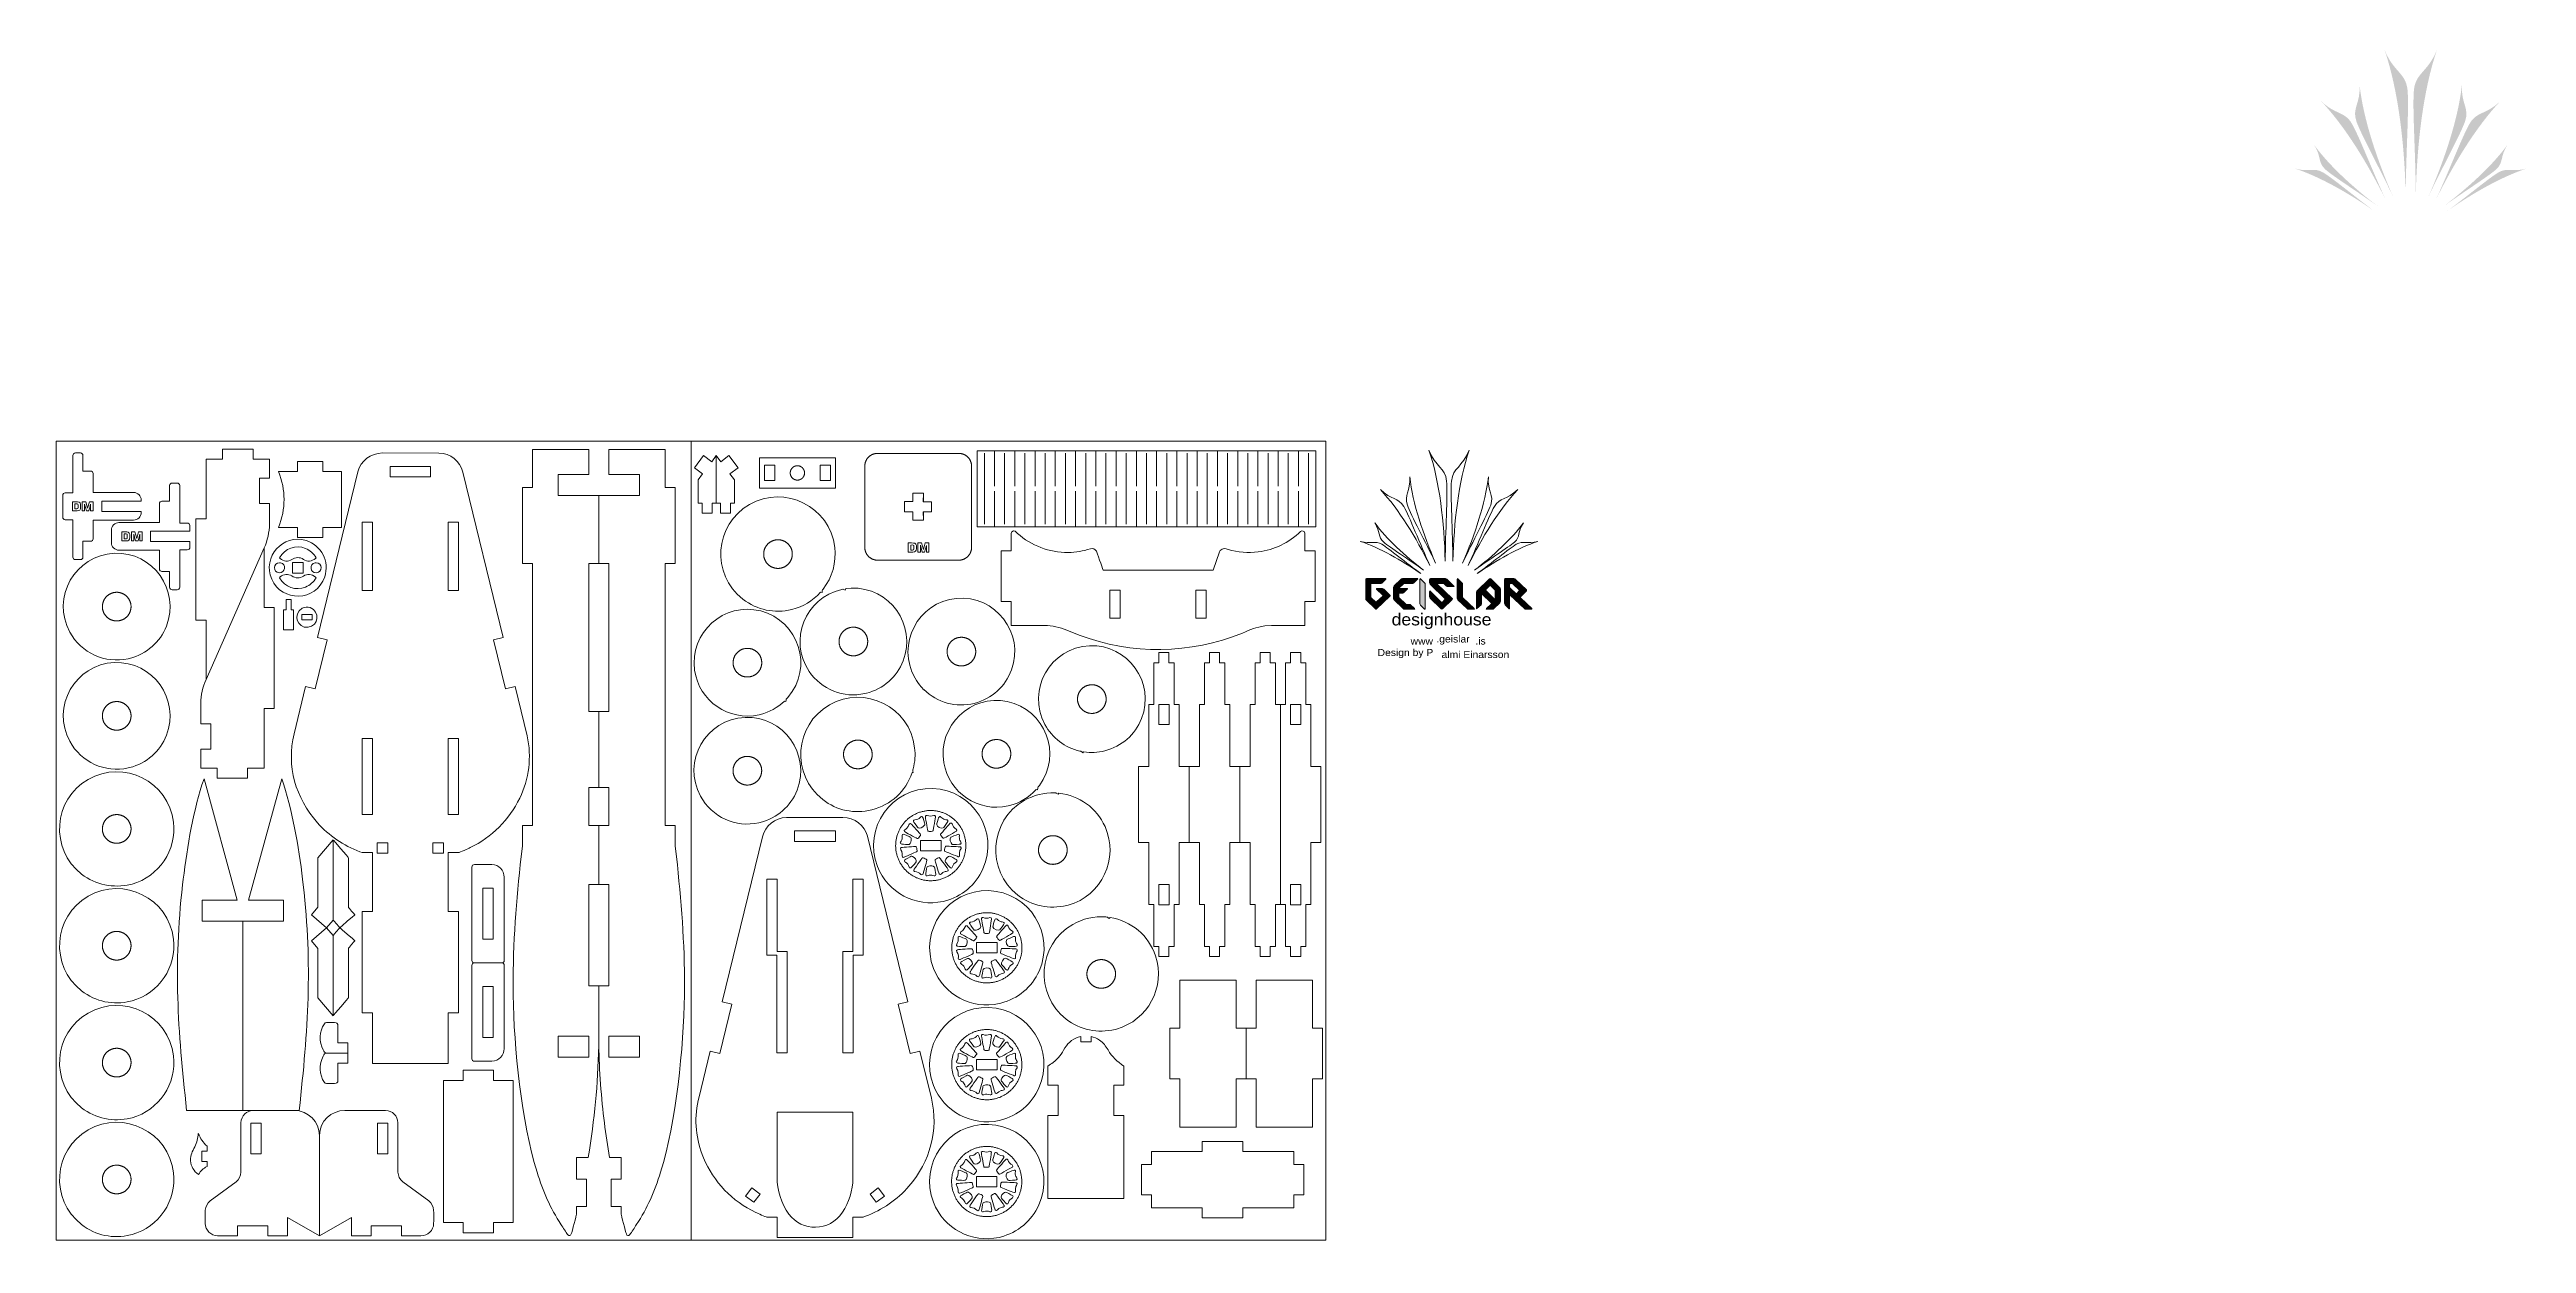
# Model space of a CAD drawing. Header units: inches. Extents: x 385 to 1135, y 241 to 603.
import ezdxf

# ---------------------------------------------------------------- set-up
doc = ezdxf.new("R2010")
doc.units = ezdxf.units.IN
doc.header["$MEASUREMENT"] = 0
for name, color, linetype in [('Capa 1', 7, 'Continuous'), ('Capa 2', 5, 'Continuous'), ('Capa 3', 150, 'Continuous'), ('Capa 4', 60, 'Continuous'), ('Capa 5', 20, 'Continuous')]:
    doc.layers.add(name, color=color, linetype=linetype)

msp = doc.modelspace()

# ---------------------------------------------------------------- texts
at = {"layer": 'Capa 3', "color": 152, "true_color": 0x0f75cf, "attachment_point": 7}
for s, insert, char_height in [('\\fSquare721 BT Roman|b0|i0|c0|p34;\\W1.0999;designhouse', (791.22, 427.1), 3.6253), ('\\fSquare721 BT Roman|b0|i0|c0|p34;\\W1.0999;Design by P', (786.98, 418.28), 2.1249), ('\\fSquare721 BT Roman|b0|i0|c0|p34;\\W1.0999;www', (796.98, 422.38), 2.1249), ('\\fSquare721 BT Roman|b0|i0|c0|p34;\\W1.0999;.geislar', (804.78, 422.38), 2.1249), ('\\fSquare721 BT Roman|b0|i0|c0|p34;\\W1.0999;almi Einarsson', (806.35, 418.28), 2.1249), ('\\fSquare721 BT Roman|b0|i0|c0|p34;\\W1.0999;.is', (816.59, 422.38), 2.1249)]:
    msp.add_mtext(s, dxfattribs=dict(at, insert=insert, char_height=char_height))

# ---------------------------------------------------------------- hatches: boundary and pattern name
at = {"layer": 'Capa 1', "true_color": 0x0f75cf}
h = msp.add_hatch(color=152, dxfattribs=at)
edge = h.paths.add_edge_path()
edge.add_spline(control_points=[(1091.87, 602.59), (1094.52, 595.76), (1098.33, 595.63), (1098.85, 590.35), (1099.38, 585.07), (1098.31, 570), (1098.31, 558.76), (1097.91, 573.96), (1096.13, 590.01), (1091.87, 602.59)], knot_values=[0, 0, 0, 0, 0.352778, 0.352778, 0.352778, 0.705556, 0.705556, 0.705556, 1.058334, 1.058334, 1.058334, 1.058334], degree=3, periodic=0)
edge.add_line((1091.87, 602.59), (1091.87, 602.59))
at = {"layer": 'Capa 1', "true_color": 0xecbd3e}
h = msp.add_hatch(color=43, dxfattribs=at)
edge = h.paths.add_edge_path()
edge.add_spline(control_points=[(1107.78, 602.59), (1105.13, 595.76), (1101.32, 595.63), (1100.79, 590.35), (1100.27, 585.07), (1101.34, 570), (1101.34, 558.76), (1101.74, 573.96), (1103.52, 590.01), (1107.78, 602.59)], knot_values=[0, 0, 0, 0, 0.352778, 0.352778, 0.352778, 0.705556, 0.705556, 0.705556, 1.058334, 1.058334, 1.058334, 1.058334], degree=3, periodic=0)
edge.add_line((1107.78, 602.59), (1107.78, 602.59))
at = {"layer": 'Capa 1', "true_color": 0x0f75cf}
h = msp.add_hatch(color=152, dxfattribs=at)
edge = h.paths.add_edge_path()
edge.add_spline(control_points=[(1072.7, 586.96), (1076.95, 582.81), (1079.77, 583.92), (1081.95, 580.23), (1084.13, 576.55), (1088.46, 565.21), (1092.28, 557.01), (1086.83, 567.97), (1080.08, 579.13), (1072.7, 586.96)], knot_values=[0, 0, 0, 0, 0.352778, 0.352778, 0.352778, 0.705556, 0.705556, 0.705556, 1.058334, 1.058334, 1.058334, 1.058334], degree=3, periodic=0)
edge.add_line((1072.7, 586.96), (1072.7, 586.96))
at = {"layer": 'Capa 1', "true_color": 0xecbd3e}
h = msp.add_hatch(color=43, dxfattribs=at)
edge = h.paths.add_edge_path()
edge.add_spline(control_points=[(1084.31, 591.98), (1084.69, 586.16), (1081.96, 584.87), (1083.36, 580.85), (1084.77, 576.83), (1090.67, 566.17), (1094.49, 557.96), (1089.62, 569.18), (1085.46, 581.46), (1084.31, 591.98)], knot_values=[0, 0, 0, 0, 0.352778, 0.352778, 0.352778, 0.705556, 0.705556, 0.705556, 1.058334, 1.058334, 1.058334, 1.058334], degree=3, periodic=0)
edge.add_line((1084.31, 591.98), (1084.31, 591.98))
h = msp.add_hatch(color=43, dxfattribs=at)
edge = h.paths.add_edge_path()
edge.add_spline(control_points=[(1115.34, 591.98), (1114.96, 586.16), (1117.69, 584.87), (1116.28, 580.85), (1114.88, 576.83), (1108.98, 566.17), (1105.16, 557.96), (1110.03, 569.18), (1114.18, 581.46), (1115.34, 591.98)], knot_values=[0, 0, 0, 0, 0.352778, 0.352778, 0.352778, 0.705556, 0.705556, 0.705556, 1.058334, 1.058334, 1.058334, 1.058334], degree=3, periodic=0)
edge.add_line((1115.34, 591.98), (1115.34, 591.98))
at = {"layer": 'Capa 1', "true_color": 0x0f75cf}
h = msp.add_hatch(color=152, dxfattribs=at)
edge = h.paths.add_edge_path()
edge.add_spline(control_points=[(1126.95, 586.96), (1122.7, 582.81), (1119.88, 583.92), (1117.7, 580.23), (1115.52, 576.55), (1111.19, 565.21), (1107.37, 557.01), (1112.82, 567.97), (1119.57, 579.13), (1126.95, 586.96)], knot_values=[0, 0, 0, 0, 0.352778, 0.352778, 0.352778, 0.705556, 0.705556, 0.705556, 1.058334, 1.058334, 1.058334, 1.058334], degree=3, periodic=0)
edge.add_line((1126.95, 586.96), (1126.95, 586.96))
at = {"layer": 'Capa 1', "true_color": 0xecbd3e}
h = msp.add_hatch(color=43, dxfattribs=at)
edge = h.paths.add_edge_path()
edge.add_spline(control_points=[(1070.48, 573.82), (1072.9, 570.16), (1071.59, 568.37), (1074.01, 566.24), (1076.42, 564.11), (1084.22, 559.21), (1089.76, 555.18), (1082.42, 560.8), (1075.15, 567.37), (1070.48, 573.82)], knot_values=[0, 0, 0, 0, 0.352778, 0.352778, 0.352778, 0.705556, 0.705556, 0.705556, 1.058334, 1.058334, 1.058334, 1.058334], degree=3, periodic=0)
edge.add_line((1070.48, 573.82), (1070.48, 573.82))
h = msp.add_hatch(color=43, dxfattribs=at)
edge = h.paths.add_edge_path()
edge.add_spline(control_points=[(1129.17, 573.82), (1126.75, 570.16), (1128.05, 568.37), (1125.64, 566.24), (1123.23, 564.11), (1115.43, 559.21), (1109.89, 555.18), (1117.23, 560.8), (1124.5, 567.37), (1129.17, 573.82)], knot_values=[0, 0, 0, 0, 0.352778, 0.352778, 0.352778, 0.705556, 0.705556, 0.705556, 1.058334, 1.058334, 1.058334, 1.058334], degree=3, periodic=0)
edge.add_line((1129.17, 573.82), (1129.17, 573.82))
at = {"layer": 'Capa 1', "true_color": 0x0f75cf}
h = msp.add_hatch(color=152, dxfattribs=at)
edge = h.paths.add_edge_path()
edge.add_spline(control_points=[(1064.79, 566.54), (1069.1, 565.31), (1070.52, 567), (1073.31, 565.35), (1076.1, 563.7), (1083.13, 557.82), (1088.67, 553.79), (1081.05, 559.05), (1072.5, 563.99), (1064.79, 566.54)], knot_values=[0, 0, 0, 0, 0.352778, 0.352778, 0.352778, 0.705556, 0.705556, 0.705556, 1.058334, 1.058334, 1.058334, 1.058334], degree=3, periodic=0)
edge.add_line((1064.79, 566.54), (1064.79, 566.54))
h = msp.add_hatch(color=152, dxfattribs=at)
edge = h.paths.add_edge_path()
edge.add_spline(control_points=[(1134.86, 566.54), (1130.55, 565.31), (1129.13, 567), (1126.34, 565.35), (1123.55, 563.7), (1116.52, 557.82), (1110.98, 553.79), (1118.6, 559.05), (1127.15, 563.99), (1134.86, 566.54)], knot_values=[0, 0, 0, 0, 0.352778, 0.352778, 0.352778, 0.705556, 0.705556, 0.705556, 1.058334, 1.058334, 1.058334, 1.058334], degree=3, periodic=0)
edge.add_line((1134.86, 566.54), (1134.86, 566.54))
at = {"layer": 'Capa 3', "true_color": 0x0f75cf}
h = msp.add_hatch(color=152, dxfattribs=at)
h.dxf.hatch_style = 2
edge = h.paths.add_edge_path()
edge.add_spline(control_points=[(788.88, 439.19), (788.76, 439.3), (788.63, 439.36), (788.48, 439.36), (788.48, 439.36), (786.74, 439.36), (786.74, 439.36), (786.59, 439.36), (786.57, 439.3), (786.68, 439.19), (786.68, 439.19), (788.54, 437.4), (788.54, 437.4), (788.59, 437.36), (788.61, 437.3), (788.61, 437.24), (788.61, 437.18), (788.59, 437.13), (788.54, 437.08), (788.54, 437.08), (786.68, 435.29), (786.68, 435.29), (786.63, 435.24), (786.58, 435.22), (786.51, 435.22), (786.45, 435.22), (786.39, 435.24), (786.35, 435.29), (786.35, 435.29), (785.12, 436.47), (785.12, 436.47), (785.01, 436.57), (784.96, 436.69), (784.96, 436.85), (784.96, 436.85), (784.96, 440.63), (784.96, 440.63), (784.96, 440.78), (785.04, 440.86), (785.2, 440.86), (785.2, 440.86), (787.83, 440.86), (787.83, 440.86), (787.98, 440.86), (788.12, 440.91), (788.23, 441.01), (788.23, 441.01), (789.45, 442.19), (789.45, 442.19), (789.56, 442.3), (789.54, 442.35), (789.38, 442.35), (789.38, 442.35), (783.64, 442.35), (783.64, 442.35), (783.49, 442.35), (783.41, 442.28), (783.41, 442.13), (783.41, 442.13), (783.41, 436.22), (783.41, 436.22), (783.41, 436.08), (783.47, 435.95), (783.58, 435.84), (783.58, 435.84), (786.35, 433.17), (786.35, 433.17), (786.39, 433.13), (786.45, 433.1), (786.51, 433.1), (786.58, 433.1), (786.63, 433.13), (786.68, 433.17), (786.68, 433.17), (790.73, 437.08), (790.73, 437.08), (790.78, 437.13), (790.81, 437.18), (790.81, 437.24), (790.81, 437.3), (790.78, 437.36), (790.73, 437.4), (790.73, 437.4), (788.88, 439.19), (788.88, 439.19)], knot_values=[0, 0, 0, 0, 1, 1, 1, 2, 2, 2, 3, 3, 3, 4, 4, 4, 5, 5, 5, 6, 6, 6, 7, 7, 7, 8, 8, 8, 9, 9, 9, 10, 10, 10, 11, 11, 11, 12, 12, 12, 13, 13, 13, 14, 14, 14, 15, 15, 15, 16, 16, 16, 17, 17, 17, 18, 18, 18, 19, 19, 19, 20, 20, 20, 21, 21, 21, 22, 22, 22, 23, 23, 23, 24, 24, 24, 25, 25, 25, 26, 26, 26, 27, 27, 27, 28, 28, 28, 28], degree=3, periodic=0)
h = msp.add_hatch(color=152, dxfattribs=at)
h.dxf.hatch_style = 2
edge = h.paths.add_edge_path()
edge.add_spline(control_points=[(794.75, 433.27), (794.85, 433.16), (794.98, 433.1), (795.13, 433.1), (795.13, 433.1), (798.12, 433.1), (798.12, 433.1), (798.27, 433.1), (798.29, 433.16), (798.19, 433.27), (798.19, 433.27), (796.99, 434.41), (796.99, 434.41), (796.89, 434.52), (796.76, 434.57), (796.6, 434.57), (796.6, 434.57), (795.79, 434.57), (795.79, 434.57), (795.63, 434.57), (795.5, 434.63), (795.4, 434.73), (795.4, 434.73), (793.54, 436.52), (793.54, 436.52), (793.43, 436.62), (793.37, 436.75), (793.37, 436.91), (793.37, 436.91), (793.37, 437.9), (793.37, 437.9), (793.4, 437.91), (793.48, 437.91), (793.6, 437.91), (793.6, 437.91), (794.41, 437.91), (794.41, 437.91), (794.57, 437.91), (794.7, 437.96), (794.81, 438.06), (794.81, 438.06), (796.01, 439.23), (796.01, 439.23), (796.12, 439.34), (796.1, 439.39), (795.95, 439.39), (795.95, 439.39), (793.6, 439.39), (793.6, 439.39), (793.46, 439.39), (793.39, 439.39), (793.37, 439.4), (793.39, 439.43), (793.45, 439.48), (793.54, 439.56), (793.54, 439.56), (794.73, 440.71), (794.73, 440.71), (794.83, 440.82), (794.96, 440.87), (795.12, 440.87), (795.12, 440.87), (797.48, 440.87), (797.48, 440.87), (797.64, 440.87), (797.77, 440.92), (797.88, 441.02), (797.88, 441.02), (799.09, 442.19), (799.09, 442.19), (799.2, 442.3), (799.18, 442.35), (799.02, 442.35), (799.02, 442.35), (794.49, 442.35), (794.49, 442.35), (794.33, 442.35), (794.19, 442.3), (794.09, 442.19), (794.09, 442.19), (792, 440.18), (792, 440.18), (791.89, 440.08), (791.84, 439.95), (791.84, 439.8), (791.84, 439.8), (791.84, 436.29), (791.84, 436.29), (791.84, 436.15), (791.89, 436.02), (792, 435.92), (792, 435.92), (794.75, 433.27), (794.75, 433.27)], knot_values=[0, 0, 0, 0, 1, 1, 1, 2, 2, 2, 3, 3, 3, 4, 4, 4, 5, 5, 5, 6, 6, 6, 7, 7, 7, 8, 8, 8, 9, 9, 9, 10, 10, 10, 11, 11, 11, 12, 12, 12, 13, 13, 13, 14, 14, 14, 15, 15, 15, 16, 16, 16, 17, 17, 17, 18, 18, 18, 19, 19, 19, 20, 20, 20, 21, 21, 21, 22, 22, 22, 23, 23, 23, 24, 24, 24, 25, 25, 25, 26, 26, 26, 27, 27, 27, 28, 28, 28, 29, 29, 29, 30, 30, 30, 31, 31, 31, 31], degree=3, periodic=0)
h = msp.add_hatch(color=152, dxfattribs=at)
h.dxf.hatch_style = 2
edge = h.paths.add_edge_path()
edge.add_spline(control_points=[(801.39, 433.22), (801.39, 433.07), (801.33, 433.04), (801.22, 433.15), (801.22, 433.15), (799.99, 434.35), (799.99, 434.35), (799.88, 434.46), (799.82, 434.59), (799.82, 434.73), (799.82, 434.73), (799.82, 442.23), (799.82, 442.23), (799.82, 442.39), (799.88, 442.41), (799.99, 442.3), (799.99, 442.3), (801.22, 441.1), (801.22, 441.1), (801.33, 440.99), (801.39, 440.87), (801.39, 440.72), (801.39, 440.72), (801.39, 433.22), (801.39, 433.22)], knot_values=[0, 0, 0, 0, 1, 1, 1, 2, 2, 2, 3, 3, 3, 4, 4, 4, 5, 5, 5, 6, 6, 6, 7, 7, 7, 8, 8, 8, 8], degree=3, periodic=0)
h = msp.add_hatch(color=152, dxfattribs=at)
h.dxf.hatch_style = 2
edge = h.paths.add_edge_path()
edge.add_spline(control_points=[(806.28, 433.17), (806.39, 433.07), (806.5, 433.07), (806.6, 433.17), (806.6, 433.17), (809.58, 436.04), (809.58, 436.04), (809.69, 436.14), (809.69, 436.25), (809.58, 436.35), (809.58, 436.35), (805.06, 440.7), (805.06, 440.7), (804.95, 440.8), (804.97, 440.86), (805.12, 440.86), (805.12, 440.86), (806.86, 440.86), (806.86, 440.86), (807.02, 440.86), (807.15, 440.8), (807.26, 440.7), (807.26, 440.7), (807.86, 440.12), (807.86, 440.12), (807.97, 440.01), (808.11, 439.96), (808.26, 439.96), (808.26, 439.96), (810, 439.96), (810, 439.96), (810.15, 439.96), (810.17, 440.01), (810.06, 440.12), (810.06, 440.12), (807.9, 442.19), (807.9, 442.19), (807.79, 442.3), (807.66, 442.35), (807.5, 442.35), (807.5, 442.35), (802.95, 442.35), (802.95, 442.35), (802.79, 442.35), (802.71, 442.27), (802.71, 442.12), (802.71, 442.12), (802.71, 441.07), (802.71, 441.07), (802.71, 440.92), (802.76, 440.79), (802.88, 440.69), (802.88, 440.69), (807.38, 436.34), (807.38, 436.34), (807.43, 436.3), (807.46, 436.25), (807.46, 436.18), (807.46, 436.12), (807.43, 436.07), (807.38, 436.03), (807.38, 436.03), (806.62, 435.28), (806.62, 435.28), (806.57, 435.24), (806.51, 435.22), (806.45, 435.22), (806.38, 435.22), (806.33, 435.24), (806.28, 435.28), (806.28, 435.28), (802.88, 438.57), (802.88, 438.57), (802.76, 438.67), (802.71, 438.65), (802.71, 438.5), (802.71, 438.5), (802.71, 436.82), (802.71, 436.82), (802.71, 436.68), (802.76, 436.55), (802.88, 436.44), (802.88, 436.44), (806.28, 433.17), (806.28, 433.17)], knot_values=[0, 0, 0, 0, 1, 1, 1, 2, 2, 2, 3, 3, 3, 4, 4, 4, 5, 5, 5, 6, 6, 6, 7, 7, 7, 8, 8, 8, 9, 9, 9, 10, 10, 10, 11, 11, 11, 12, 12, 12, 13, 13, 13, 14, 14, 14, 15, 15, 15, 16, 16, 16, 17, 17, 17, 18, 18, 18, 19, 19, 19, 20, 20, 20, 21, 21, 21, 22, 22, 22, 23, 23, 23, 24, 24, 24, 25, 25, 25, 26, 26, 26, 27, 27, 27, 28, 28, 28, 28], degree=3, periodic=0)
h = msp.add_hatch(color=152, dxfattribs=at)
h.dxf.hatch_style = 2
edge = h.paths.add_edge_path()
edge.add_spline(control_points=[(811.12, 442.23), (811.12, 442.38), (811.18, 442.4), (811.29, 442.3), (811.29, 442.3), (812.51, 441.11), (812.51, 441.11), (812.63, 441.01), (812.68, 440.89), (812.68, 440.73), (812.68, 440.73), (812.68, 436.95), (812.68, 436.95), (812.68, 436.8), (812.74, 436.67), (812.84, 436.56), (812.84, 436.56), (816.27, 433.27), (816.27, 433.27), (816.38, 433.16), (816.35, 433.1), (816.19, 433.1), (816.19, 433.1), (814.47, 433.1), (814.47, 433.1), (814.31, 433.1), (814.18, 433.16), (814.07, 433.27), (814.07, 433.27), (811.29, 435.95), (811.29, 435.95), (811.18, 436.05), (811.12, 436.17), (811.12, 436.33), (811.12, 436.33), (811.12, 442.23), (811.12, 442.23)], knot_values=[0, 0, 0, 0, 1, 1, 1, 2, 2, 2, 3, 3, 3, 4, 4, 4, 5, 5, 5, 6, 6, 6, 7, 7, 7, 8, 8, 8, 9, 9, 9, 10, 10, 10, 11, 11, 11, 12, 12, 12, 12], degree=3, periodic=0)
h = msp.add_hatch(color=152, dxfattribs=at)
h.dxf.hatch_style = 2
edge = h.paths.add_edge_path()
edge.add_spline(control_points=[(821.23, 442.28), (821.12, 442.39), (821.02, 442.39), (820.9, 442.28), (820.9, 442.28), (817.08, 438.57), (817.08, 438.57), (816.97, 438.46), (816.91, 438.33), (816.91, 438.18), (816.91, 438.18), (816.91, 433.32), (816.91, 433.32), (816.91, 433.18), (816.97, 433.16), (817.08, 433.27), (817.08, 433.27), (818.3, 434.44), (818.3, 434.44), (818.41, 434.54), (818.46, 434.67), (818.46, 434.83), (818.46, 434.83), (818.46, 437.59), (818.46, 437.59), (818.46, 437.74), (818.51, 437.77), (818.63, 437.66), (818.63, 437.66), (821.41, 434.99), (821.41, 434.99), (821.45, 434.94), (821.47, 434.89), (821.47, 434.83), (821.47, 434.76), (821.45, 434.71), (821.41, 434.66), (821.41, 434.66), (819.95, 433.27), (819.95, 433.27), (819.83, 433.16), (819.86, 433.1), (820.02, 433.1), (820.02, 433.1), (821.74, 433.1), (821.74, 433.1), (821.9, 433.1), (822.03, 433.16), (822.14, 433.27), (822.14, 433.27), (824.01, 435.06), (824.01, 435.06), (824.12, 435.16), (824.18, 435.29), (824.18, 435.44), (824.18, 435.44), (824.18, 439.23), (824.18, 439.23), (824.18, 439.38), (824.12, 439.5), (824.01, 439.61), (824.01, 439.61), (821.23, 442.28), (821.23, 442.28)], knot_values=[0, 0, 0, 0, 1, 1, 1, 2, 2, 2, 3, 3, 3, 4, 4, 4, 5, 5, 5, 6, 6, 6, 7, 7, 7, 8, 8, 8, 9, 9, 9, 10, 10, 10, 11, 11, 11, 12, 12, 12, 13, 13, 13, 14, 14, 14, 15, 15, 15, 16, 16, 16, 17, 17, 17, 18, 18, 18, 19, 19, 19, 20, 20, 20, 21, 21, 21, 21], degree=3, periodic=0)
edge = h.paths.add_edge_path()
edge.add_spline(control_points=[(822.63, 436.14), (822.63, 436.06), (822.63, 435.99), (822.63, 435.91), (822.63, 435.91), (819.73, 438.72), (819.73, 438.72), (819.68, 438.76), (819.66, 438.81), (819.66, 438.87), (819.66, 438.93), (819.68, 438.99), (819.73, 439.03), (819.73, 439.03), (820.9, 440.17), (820.9, 440.17), (821.02, 440.27), (821.12, 440.27), (821.23, 440.17), (821.23, 440.17), (822.46, 438.97), (822.46, 438.97), (822.57, 438.87), (822.63, 438.75), (822.63, 438.59), (822.63, 438.59), (822.63, 436.14), (822.63, 436.14)], knot_values=[0, 0, 0, 0, 1, 1, 1, 2, 2, 2, 3, 3, 3, 4, 4, 4, 5, 5, 5, 6, 6, 6, 7, 7, 7, 8, 8, 8, 9, 9, 9, 9], degree=3, periodic=0)
h = msp.add_hatch(color=152, dxfattribs=at)
h.dxf.hatch_style = 2
edge = h.paths.add_edge_path()
edge.add_spline(control_points=[(833.56, 433.1), (833.72, 433.1), (833.74, 433.16), (833.64, 433.27), (833.64, 433.27), (830.21, 436.52), (830.21, 436.52), (830.1, 436.62), (830.1, 436.73), (830.21, 436.84), (830.21, 436.84), (832.05, 438.62), (832.05, 438.62), (832.1, 438.66), (832.12, 438.72), (832.12, 438.78), (832.12, 438.83), (832.1, 438.88), (832.05, 438.93), (832.05, 438.93), (828.67, 442.19), (828.67, 442.19), (828.56, 442.3), (828.43, 442.35), (828.28, 442.35), (828.28, 442.35), (825.66, 442.35), (825.66, 442.35), (825.51, 442.35), (825.44, 442.28), (825.44, 442.13), (825.44, 442.13), (825.44, 434.8), (825.44, 434.8), (825.44, 434.66), (825.49, 434.53), (825.6, 434.42), (825.6, 434.42), (826.81, 433.25), (826.81, 433.25), (826.92, 433.15), (826.97, 433.18), (826.97, 433.32), (826.97, 433.32), (826.97, 437.32), (826.97, 437.32), (826.97, 437.47), (827.03, 437.49), (827.14, 437.39), (827.14, 437.39), (831.42, 433.27), (831.42, 433.27), (831.53, 433.16), (831.66, 433.1), (831.81, 433.1), (831.81, 433.1), (833.56, 433.1), (833.56, 433.1)], knot_values=[0, 0, 0, 0, 1, 1, 1, 2, 2, 2, 3, 3, 3, 4, 4, 4, 5, 5, 5, 6, 6, 6, 7, 7, 7, 8, 8, 8, 9, 9, 9, 10, 10, 10, 11, 11, 11, 12, 12, 12, 13, 13, 13, 14, 14, 14, 15, 15, 15, 16, 16, 16, 17, 17, 17, 18, 18, 18, 19, 19, 19, 19], degree=3, periodic=0)
edge = h.paths.add_edge_path()
edge.add_spline(control_points=[(829.88, 438.93), (829.93, 438.89), (829.95, 438.84), (829.95, 438.78), (829.95, 438.72), (829.93, 438.66), (829.88, 438.62), (829.88, 438.62), (829.13, 437.88), (829.13, 437.88), (829.02, 437.78), (828.91, 437.78), (828.8, 437.88), (828.8, 437.88), (827.14, 439.48), (827.14, 439.48), (827.03, 439.59), (826.97, 439.72), (826.97, 439.86), (826.97, 439.86), (826.97, 440.65), (826.97, 440.65), (826.97, 440.8), (827.05, 440.87), (827.2, 440.87), (827.2, 440.87), (827.64, 440.87), (827.64, 440.87), (827.79, 440.87), (827.92, 440.82), (828.04, 440.71), (828.04, 440.71), (829.88, 438.93), (829.88, 438.93)], knot_values=[0, 0, 0, 0, 1, 1, 1, 2, 2, 2, 3, 3, 3, 4, 4, 4, 5, 5, 5, 6, 6, 6, 7, 7, 7, 8, 8, 8, 9, 9, 9, 10, 10, 10, 11, 11, 11, 11], degree=3, periodic=0)

# ---------------------------------------------------------------- linework, layer by layer
at = {"layer": 'Capa 1', "lineweight": 9}
for points in [[(635.54, 447.96), (660.29, 447.96), (660.39, 447.97), (660.49, 447.97), (660.58, 447.98), (660.68, 447.99), (660.78, 448), (660.87, 448.02), (660.96, 448.04), (661.06, 448.06), (661.15, 448.08), (661.24, 448.11), (661.33, 448.13), (661.42, 448.16), (661.51, 448.19), (661.6, 448.23), (661.68, 448.26), (661.77, 448.3), (661.85, 448.34), (661.94, 448.38), (662.02, 448.42), (662.1, 448.47), (662.18, 448.52), (662.26, 448.56), (662.34, 448.62), (662.41, 448.67), (662.49, 448.72), (662.56, 448.78), (662.63, 448.84), (662.7, 448.9), (662.77, 448.96), (662.84, 449.02), (662.9, 449.08), (662.97, 449.15), (663.03, 449.22), (663.09, 449.29), (663.15, 449.36), (663.21, 449.43), (663.26, 449.5), (663.32, 449.58), (663.37, 449.65), (663.42, 449.73), (663.47, 449.81), (663.52, 449.89), (663.56, 449.97), (663.61, 450.05), (663.65, 450.13), (663.69, 450.22), (663.72, 450.3), (663.76, 450.39), (663.79, 450.48), (663.82, 450.57), (663.85, 450.66), (663.88, 450.75), (663.91, 450.84), (663.93, 450.93), (663.95, 451.02), (663.97, 451.12), (663.98, 451.21), (664, 451.31), (664.01, 451.4), (664.01, 451.5), (664.02, 451.6), (664.02, 451.7), (664.03, 476.44), (664.02, 476.54), (664.02, 476.64), (664.01, 476.74), (664.01, 476.84), (664, 476.93), (663.98, 477.03), (663.97, 477.12), (663.95, 477.22), (663.93, 477.31), (663.91, 477.4), (663.88, 477.49), (663.85, 477.58), (663.82, 477.67), (663.79, 477.76), (663.76, 477.85), (663.72, 477.94), (663.69, 478.02), (663.65, 478.11), (663.61, 478.19), (663.56, 478.27), (663.52, 478.35), (663.47, 478.43), (663.42, 478.51), (663.37, 478.59), (663.32, 478.66), (663.26, 478.74), (663.21, 478.81), (663.15, 478.88), (663.09, 478.95), (663.03, 479.02), (662.97, 479.09), (662.9, 479.16), (662.84, 479.22), (662.77, 479.28), (662.7, 479.34), (662.63, 479.4), (662.56, 479.46), (662.49, 479.52), (662.41, 479.57), (662.34, 479.62), (662.26, 479.67), (662.18, 479.72), (662.1, 479.77), (662.02, 479.82), (661.94, 479.86), (661.85, 479.9), (661.77, 479.94), (661.68, 479.98), (661.6, 480.01), (661.51, 480.05), (661.42, 480.08), (661.33, 480.11), (661.24, 480.13), (661.15, 480.16), (661.06, 480.18), (660.96, 480.2), (660.87, 480.22), (660.78, 480.23), (660.68, 480.25), (660.58, 480.26), (660.49, 480.27), (660.39, 480.27), (660.29, 480.28), (635.54, 480.28), (635.44, 480.28), (635.35, 480.27), (635.25, 480.27), (635.15, 480.26), (635.05, 480.25), (634.96, 480.23), (634.86, 480.22), (634.77, 480.2), (634.68, 480.18), (634.58, 480.16), (634.49, 480.13), (634.4, 480.11), (634.31, 480.08), (634.22, 480.05), (634.14, 480.01), (634.05, 479.98), (633.96, 479.94), (633.88, 479.9), (633.8, 479.86), (633.71, 479.82), (633.63, 479.77), (633.55, 479.72), (633.48, 479.67), (633.4, 479.62), (633.32, 479.57), (633.25, 479.52), (633.17, 479.46), (633.1, 479.4), (633.03, 479.34), (632.96, 479.28), (632.9, 479.22), (632.83, 479.16), (632.77, 479.09), (632.7, 479.02), (632.64, 478.95), (632.58, 478.88), (632.53, 478.81), (632.47, 478.74), (632.42, 478.66), (632.36, 478.59), (632.31, 478.51), (632.26, 478.43), (632.22, 478.35), (632.17, 478.27), (632.13, 478.19), (632.09, 478.11), (632.05, 478.02), (632.01, 477.94), (631.97, 477.85), (631.94, 477.76), (631.91, 477.67), (631.88, 477.58), (631.85, 477.49), (631.83, 477.4), (631.81, 477.31), (631.79, 477.22), (631.77, 477.12), (631.75, 477.03), (631.74, 476.93), (631.73, 476.84), (631.72, 476.74), (631.71, 476.64), (631.71, 476.54), (631.71, 451.8), (631.71, 451.7), (631.71, 451.6), (631.72, 451.5), (631.73, 451.4), (631.74, 451.31), (631.75, 451.21), (631.77, 451.12), (631.79, 451.02), (631.81, 450.93), (631.83, 450.84), (631.85, 450.75), (631.88, 450.66), (631.91, 450.57), (631.94, 450.48), (631.97, 450.39), (632.01, 450.3), (632.05, 450.22), (632.09, 450.13), (632.13, 450.05), (632.17, 449.97), (632.22, 449.89), (632.26, 449.81), (632.31, 449.73), (632.36, 449.65), (632.42, 449.58), (632.47, 449.5), (632.53, 449.43), (632.58, 449.36), (632.64, 449.29), (632.7, 449.22), (632.77, 449.15), (632.83, 449.08), (632.9, 449.02), (632.96, 448.96), (633.03, 448.9), (633.1, 448.84), (633.17, 448.78), (633.25, 448.72), (633.32, 448.67), (633.4, 448.62), (633.48, 448.56), (633.55, 448.52), (633.63, 448.47), (633.71, 448.42), (633.8, 448.38), (633.88, 448.34), (633.96, 448.3), (634.05, 448.26), (634.14, 448.23), (634.22, 448.19), (634.31, 448.16), (634.4, 448.13), (634.49, 448.11), (634.58, 448.08), (634.68, 448.06), (634.77, 448.04), (634.86, 448.02), (634.96, 448), (635.05, 447.99), (635.15, 447.98), (635.25, 447.97), (635.35, 447.97), (635.44, 447.96), (635.54, 447.96)], [(768.31, 481.08), (665.69, 481.08), (665.69, 458.07), (768.31, 458.07), (768.31, 481.08)], [(667.92, 458.84), (667.92, 480.31)], [(670.99, 470.34), (670.99, 481.08)], [(674.05, 458.84), (674.05, 480.31)], [(677.12, 470.34), (677.12, 481.08)], [(680.19, 458.84), (680.19, 480.31)], [(683.26, 470.34), (683.26, 481.08)], [(686.32, 458.84), (686.32, 480.31)], [(689.39, 470.34), (689.39, 481.08)], [(692.46, 458.84), (692.46, 480.31)], [(695.53, 470.34), (695.53, 481.08)], [(698.59, 458.84), (698.59, 480.31)], [(701.66, 470.34), (701.66, 481.08)], [(704.73, 458.84), (704.73, 480.31)], [(707.8, 470.34), (707.8, 481.08)], [(710.86, 458.84), (710.86, 480.31)], [(713.93, 470.34), (713.93, 481.08)], [(717, 458.84), (717, 480.31)], [(720.07, 470.34), (720.07, 481.08)], [(723.13, 458.84), (723.13, 480.31)], [(726.2, 470.34), (726.2, 481.08)], [(729.27, 458.84), (729.27, 480.31)], [(732.34, 470.34), (732.34, 481.08)], [(735.4, 458.84), (735.4, 480.31)], [(738.47, 470.34), (738.47, 481.08)], [(741.54, 458.84), (741.54, 480.31)], [(744.61, 470.34), (744.61, 481.08)], [(747.68, 458.84), (747.68, 480.31)], [(750.74, 470.34), (750.74, 481.08)], [(753.81, 458.84), (753.81, 480.31)], [(756.88, 470.34), (756.88, 481.08)], [(759.95, 458.84), (759.95, 480.31)], [(763.01, 470.34), (763.01, 481.08)], [(766.08, 458.84), (766.08, 480.31)], [(500.22, 476.34), (500.22, 473.19), (487.95, 473.19), (487.95, 476.34), (500.22, 476.34)], [(585.52, 462.15), (582.45, 462.15), (582.45, 465.22), (581.22, 465.22), (581.22, 472.23), (582.6, 474.07), (580.15, 475.91), (582.91, 479.6), (585.36, 477.76), (586.74, 479.6), (586.74, 465.22), (585.52, 465.22), (585.52, 462.15)], [(586.74, 465.22), (587.97, 465.22), (587.97, 462.15), (591.03, 462.15), (591.03, 465.22), (592.26, 465.22), (592.26, 472.23), (590.88, 474.07), (593.34, 475.91), (590.58, 479.6), (588.12, 477.76), (586.74, 479.6)], [(622.8, 469.77), (599.79, 469.77), (599.79, 478.97), (622.8, 478.97), (622.8, 469.77)], [(604.43, 476.71), (604.43, 472.03), (601.29, 472.03), (601.29, 476.71), (604.43, 476.71)], [(611.29, 472.2), (611.24, 472.2), (611.18, 472.2), (611.13, 472.21), (611.07, 472.21), (611.02, 472.22), (610.96, 472.22), (610.91, 472.23), (610.86, 472.24), (610.8, 472.25), (610.75, 472.27), (610.7, 472.28), (610.65, 472.3), (610.6, 472.31), (610.55, 472.33), (610.5, 472.35), (610.45, 472.37), (610.4, 472.39), (610.35, 472.41), (610.31, 472.44), (610.26, 472.46), (610.21, 472.49), (610.17, 472.51), (610.12, 472.54), (610.08, 472.57), (610.04, 472.6), (610, 472.63), (609.95, 472.66), (609.91, 472.69), (609.87, 472.73), (609.83, 472.76), (609.8, 472.8), (609.76, 472.83), (609.72, 472.87), (609.69, 472.91), (609.65, 472.95), (609.62, 472.99), (609.59, 473.03), (609.55, 473.07), (609.52, 473.11), (609.49, 473.16), (609.47, 473.2), (609.44, 473.24), (609.41, 473.29), (609.39, 473.33), (609.36, 473.38), (609.34, 473.43), (609.32, 473.48), (609.29, 473.52), (609.27, 473.57), (609.26, 473.62), (609.24, 473.67), (609.22, 473.72), (609.21, 473.77), (609.19, 473.83), (609.18, 473.88), (609.17, 473.93), (609.16, 473.98), (609.15, 474.04), (609.14, 474.09), (609.14, 474.15), (609.13, 474.2), (609.13, 474.26), (609.12, 474.31), (609.12, 474.37), (609.12, 474.42), (609.13, 474.48), (609.13, 474.54), (609.14, 474.59), (609.14, 474.64), (609.15, 474.7), (609.16, 474.75), (609.17, 474.81), (609.18, 474.86), (609.19, 474.91), (609.21, 474.96), (609.22, 475.01), (609.24, 475.06), (609.26, 475.11), (609.27, 475.16), (609.29, 475.21), (609.32, 475.26), (609.34, 475.31), (609.36, 475.36), (609.39, 475.4), (609.41, 475.45), (609.44, 475.49), (609.47, 475.54), (609.49, 475.58), (609.52, 475.62), (609.55, 475.67), (609.59, 475.71), (609.62, 475.75), (609.65, 475.79), (609.69, 475.83), (609.72, 475.86), (609.76, 475.9), (609.8, 475.94), (609.83, 475.97), (609.87, 476.01), (609.91, 476.04), (609.95, 476.07), (610, 476.11), (610.04, 476.14), (610.08, 476.17), (610.12, 476.2), (610.17, 476.22), (610.21, 476.25), (610.26, 476.28), (610.31, 476.3), (610.35, 476.32), (610.4, 476.35), (610.45, 476.37), (610.5, 476.39), (610.55, 476.41), (610.6, 476.42), (610.65, 476.44), (610.7, 476.46), (610.75, 476.47), (610.8, 476.48), (610.86, 476.49), (610.91, 476.5), (610.96, 476.51), (611.02, 476.52), (611.07, 476.53), (611.13, 476.53), (611.18, 476.53), (611.24, 476.54), (611.29, 476.54), (611.35, 476.54), (611.4, 476.53), (611.46, 476.53), (611.51, 476.53), (611.57, 476.52), (611.62, 476.51), (611.68, 476.5), (611.73, 476.49), (611.78, 476.48), (611.84, 476.47), (611.89, 476.46), (611.94, 476.44), (611.99, 476.42), (612.04, 476.41), (612.09, 476.39), (612.14, 476.37), (612.19, 476.35), (612.23, 476.32), (612.28, 476.3), (612.33, 476.28), (612.37, 476.25), (612.42, 476.22), (612.46, 476.2), (612.51, 476.17), (612.55, 476.14), (612.59, 476.11), (612.63, 476.07), (612.67, 476.04), (612.71, 476.01), (612.75, 475.97), (612.79, 475.94), (612.83, 475.9), (612.86, 475.86), (612.9, 475.83), (612.93, 475.79), (612.97, 475.75), (613, 475.71), (613.03, 475.67), (613.06, 475.62), (613.09, 475.58), (613.12, 475.54), (613.15, 475.49), (613.17, 475.45), (613.2, 475.4), (613.23, 475.36), (613.25, 475.31), (613.27, 475.26), (613.29, 475.21), (613.31, 475.16), (613.33, 475.11), (613.35, 475.06), (613.36, 475.01), (613.38, 474.96), (613.39, 474.91), (613.41, 474.86), (613.42, 474.81), (613.43, 474.75), (613.44, 474.7), (613.44, 474.64), (613.45, 474.59), (613.46, 474.54), (613.46, 474.48), (613.46, 474.42), (613.46, 474.37), (613.46, 474.31), (613.46, 474.26), (613.46, 474.2), (613.45, 474.15), (613.44, 474.09), (613.44, 474.04), (613.43, 473.98), (613.42, 473.93), (613.41, 473.88), (613.39, 473.83), (613.38, 473.77), (613.36, 473.72), (613.35, 473.67), (613.33, 473.62), (613.31, 473.57), (613.29, 473.52), (613.27, 473.48), (613.25, 473.43), (613.23, 473.38), (613.2, 473.33), (613.17, 473.29), (613.15, 473.24), (613.12, 473.2), (613.09, 473.16), (613.06, 473.11), (613.03, 473.07), (613, 473.03), (612.97, 472.99), (612.93, 472.95), (612.9, 472.91), (612.86, 472.87), (612.83, 472.83), (612.79, 472.8), (612.75, 472.76), (612.71, 472.73), (612.67, 472.69), (612.63, 472.66), (612.59, 472.63), (612.55, 472.6), (612.51, 472.57), (612.46, 472.54), (612.42, 472.51), (612.37, 472.49), (612.33, 472.46), (612.28, 472.44), (612.23, 472.41), (612.19, 472.39), (612.14, 472.37), (612.09, 472.35), (612.04, 472.33), (611.99, 472.31), (611.94, 472.3), (611.89, 472.28), (611.84, 472.27), (611.78, 472.25), (611.73, 472.24), (611.68, 472.23), (611.62, 472.22), (611.57, 472.22), (611.51, 472.21), (611.46, 472.21), (611.4, 472.2), (611.35, 472.2), (611.29, 472.2)], [(618.16, 476.71), (618.16, 472.03), (621.3, 472.03), (621.3, 476.71), (618.16, 476.71)], [(649.44, 465.65), (649.44, 468.18), (649.44, 468.22), (649.4, 468.22), (646.33, 468.22), (646.29, 468.22), (646.29, 468.18), (646.29, 465.69), (643.81, 465.69), (643.77, 465.69), (643.77, 465.65), (643.77, 462.59), (643.77, 462.55), (643.81, 462.55), (646.29, 462.55), (646.29, 460.06), (646.29, 460.02), (646.33, 460.02), (649.4, 460.02), (649.44, 460.02), (649.44, 460.06), (649.44, 462.59)], [(649.4, 461.44), (649.4, 461.44), (649.4, 462.59), (649.4, 462.59), (649.4, 462.59), (651.92, 462.59), (651.92, 462.59), (651.92, 462.59), (651.92, 465.65), (651.92, 465.65), (651.92, 465.65), (649.4, 465.65), (649.4, 465.65), (649.4, 465.65), (649.4, 466.8), (649.4, 466.8)], [(670.99, 458.07), (670.99, 468.81)], [(677.12, 458.07), (677.12, 468.81)], [(683.26, 458.07), (683.26, 468.81)], [(689.39, 458.07), (689.39, 468.81)], [(695.53, 458.07), (695.53, 468.81)], [(701.66, 458.07), (701.66, 468.81)], [(707.8, 458.07), (707.8, 468.81)], [(713.93, 458.07), (713.93, 468.81)], [(720.07, 458.07), (720.07, 468.81)], [(726.2, 458.07), (726.2, 468.81)], [(732.34, 458.07), (732.34, 468.81)], [(738.47, 458.07), (738.47, 468.81)], [(744.61, 458.07), (744.61, 468.81)], [(750.74, 458.07), (750.74, 468.81)], [(756.88, 458.07), (756.88, 468.81)], [(763.01, 458.07), (763.01, 468.81)], [(482.62, 438.72), (482.62, 459.46), (479.48, 459.46), (479.48, 438.72), (482.59, 438.72), (482.62, 438.72)], [(505.55, 438.72), (505.55, 459.46), (508.7, 459.46), (508.7, 438.72), (505.59, 438.72), (505.55, 438.72)], [(606.47, 445.58), (606.58, 445.61), (606.68, 445.64), (606.79, 445.68), (606.89, 445.71), (606.99, 445.75), (607.1, 445.79), (607.2, 445.84), (607.29, 445.88), (607.39, 445.93), (607.49, 445.98), (607.58, 446.03), (607.67, 446.09), (607.76, 446.14), (607.85, 446.2), (607.94, 446.26), (608.02, 446.32), (608.11, 446.39), (608.19, 446.45), (608.27, 446.52), (608.35, 446.59), (608.42, 446.66), (608.5, 446.74), (608.57, 446.81), (608.64, 446.89), (608.71, 446.97), (608.78, 447.05), (608.84, 447.13), (608.9, 447.21), (608.97, 447.3), (609.02, 447.38), (609.08, 447.47), (609.14, 447.56), (609.19, 447.65), (609.24, 447.74), (609.29, 447.83), (609.33, 447.93), (609.38, 448.02), (609.42, 448.12), (609.46, 448.21), (609.49, 448.31), (609.53, 448.41), (609.56, 448.51), (609.59, 448.61), (609.62, 448.71), (609.64, 448.81), (609.67, 448.92), (609.69, 449.02), (609.7, 449.12), (609.72, 449.23), (609.73, 449.33), (609.74, 449.44), (609.75, 449.55), (609.75, 449.65), (609.75, 449.76), (609.75, 449.87), (609.75, 449.97), (609.74, 450.08), (609.74, 450.19), (609.72, 450.3), (609.71, 450.41), (609.69, 450.52), (609.67, 450.63), (609.65, 450.74), (609.62, 450.84), (609.6, 450.95), (609.56, 451.06), (609.53, 451.16), (609.5, 451.27), (609.46, 451.37), (609.42, 451.47), (609.37, 451.57), (609.33, 451.67), (609.28, 451.77), (609.23, 451.86), (609.18, 451.96), (609.12, 452.05), (609.07, 452.14), (609.01, 452.23), (608.95, 452.31), (608.88, 452.4), (608.82, 452.48), (608.75, 452.57), (608.69, 452.65), (608.61, 452.72), (608.54, 452.8), (608.47, 452.87), (608.39, 452.95), (608.32, 453.02), (608.24, 453.09), (608.16, 453.15), (608.08, 453.22), (607.99, 453.28), (607.91, 453.34), (607.82, 453.4), (607.74, 453.46), (607.65, 453.51), (607.56, 453.56), (607.47, 453.62), (607.37, 453.66), (607.28, 453.71), (607.19, 453.75), (607.09, 453.79), (606.99, 453.83), (606.9, 453.87), (606.8, 453.91), (606.7, 453.94), (606.6, 453.97), (606.5, 453.99), (606.39, 454.02), (606.29, 454.04), (606.19, 454.06), (606.08, 454.08), (605.98, 454.09), (605.87, 454.11), (605.77, 454.12), (605.66, 454.12), (605.56, 454.13), (605.45, 454.13), (605.34, 454.13), (605.23, 454.13), (605.13, 454.12), (605.02, 454.11), (604.91, 454.1), (604.8, 454.09), (604.69, 454.07), (604.58, 454.05), (604.47, 454.03), (604.36, 454), (604.26, 453.97), (604.15, 453.94), (604.04, 453.91), (603.94, 453.87), (603.84, 453.83), (603.73, 453.79), (603.63, 453.75), (603.54, 453.7), (603.44, 453.66), (603.34, 453.61), (603.25, 453.55), (603.16, 453.5), (603.07, 453.44), (602.98, 453.38), (602.89, 453.32), (602.81, 453.26), (602.72, 453.2), (602.64, 453.13), (602.56, 453.06), (602.48, 452.99), (602.41, 452.92), (602.33, 452.85), (602.26, 452.77), (602.19, 452.69), (602.12, 452.62), (602.05, 452.54), (601.99, 452.45), (601.93, 452.37), (601.87, 452.29), (601.81, 452.2), (601.75, 452.11), (601.7, 452.02), (601.64, 451.94), (601.59, 451.84), (601.54, 451.75), (601.5, 451.66), (601.45, 451.56), (601.41, 451.47), (601.37, 451.37), (601.34, 451.27), (601.3, 451.17), (601.27, 451.08), (601.24, 450.98), (601.21, 450.87), (601.19, 450.77), (601.17, 450.67), (601.15, 450.57), (601.13, 450.46), (601.11, 450.36), (601.1, 450.25), (601.09, 450.15), (601.08, 450.04), (601.08, 449.93), (601.08, 449.83), (601.08, 449.72), (601.08, 449.61), (601.09, 449.5), (601.09, 449.39), (601.11, 449.29), (601.12, 449.18), (601.14, 449.07), (601.16, 448.96), (601.18, 448.85), (601.21, 448.74), (601.23, 448.63), (601.27, 448.53), (601.3, 448.42), (601.34, 448.32), (601.37, 448.21), (601.42, 448.11), (601.46, 448.01), (601.5, 447.91), (601.55, 447.82), (601.6, 447.72), (601.65, 447.63), (601.71, 447.54), (601.76, 447.45), (601.82, 447.36), (601.88, 447.27), (601.95, 447.19), (602.01, 447.1), (602.08, 447.02), (602.15, 446.94), (602.22, 446.86), (602.29, 446.79), (602.36, 446.71), (602.44, 446.64), (602.51, 446.57), (602.59, 446.5), (602.67, 446.43), (602.75, 446.37), (602.84, 446.3), (602.92, 446.24), (603.01, 446.18), (603.09, 446.13), (603.18, 446.07), (603.27, 446.02), (603.36, 445.97), (603.46, 445.92), (603.55, 445.88), (603.64, 445.83), (603.74, 445.79), (603.84, 445.75), (603.93, 445.71), (604.03, 445.68), (604.13, 445.65), (604.23, 445.62), (604.33, 445.59), (604.44, 445.57), (604.54, 445.54), (604.64, 445.52), (604.75, 445.51), (604.85, 445.49), (604.96, 445.48), (605.06, 445.47), (605.17, 445.46), (605.27, 445.46), (605.38, 445.45), (605.49, 445.45), (605.6, 445.46), (605.71, 445.46), (605.81, 445.47), (605.92, 445.48), (606.03, 445.5), (606.14, 445.51), (606.25, 445.53), (606.36, 445.56), (606.47, 445.58)], [(461.53, 447.27), (458.39, 447.27), (458.39, 444.04), (461.61, 444.04), (461.61, 447.27), (461.53, 447.27)], [(551.16, 446.92), (554.23, 446.92), (554.23, 402.1), (551.16, 402.1), (551.16, 379.09), (554.23, 379.09), (554.23, 367.59), (551.16, 367.59), (551.16, 349.72), (548.09, 349.72), (548.09, 319.04), (551.16, 319.04)], [(406.23, 429.67), (406.34, 429.7), (406.44, 429.73), (406.55, 429.77), (406.65, 429.8), (406.76, 429.84), (406.86, 429.88), (406.96, 429.93), (407.06, 429.97), (407.15, 430.02), (407.25, 430.07), (407.34, 430.12), (407.43, 430.18), (407.52, 430.23), (407.61, 430.29), (407.7, 430.35), (407.78, 430.41), (407.87, 430.48), (407.95, 430.55), (408.03, 430.61), (408.11, 430.68), (408.18, 430.76), (408.26, 430.83), (408.33, 430.9), (408.4, 430.98), (408.47, 431.06), (408.54, 431.14), (408.6, 431.22), (408.67, 431.3), (408.73, 431.39), (408.79, 431.47), (408.84, 431.56), (408.9, 431.65), (408.95, 431.74), (409, 431.83), (409.05, 431.92), (409.09, 432.02), (409.14, 432.11), (409.18, 432.21), (409.22, 432.3), (409.26, 432.4), (409.29, 432.5), (409.32, 432.6), (409.35, 432.7), (409.38, 432.8), (409.4, 432.9), (409.43, 433.01), (409.45, 433.11), (409.46, 433.21), (409.48, 433.32), (409.49, 433.42), (409.5, 433.53), (409.51, 433.64), (409.51, 433.74), (409.52, 433.85), (409.52, 433.96), (409.51, 434.07), (409.51, 434.17), (409.5, 434.28), (409.49, 434.39), (409.47, 434.5), (409.45, 434.61), (409.43, 434.72), (409.41, 434.83), (409.39, 434.93), (409.36, 435.04), (409.33, 435.15), (409.29, 435.26), (409.26, 435.36), (409.22, 435.46), (409.18, 435.56), (409.13, 435.66), (409.09, 435.76), (409.04, 435.86), (408.99, 435.95), (408.94, 436.05), (408.88, 436.14), (408.83, 436.23), (408.77, 436.32), (408.71, 436.41), (408.65, 436.49), (408.58, 436.57), (408.52, 436.66), (408.45, 436.74), (408.38, 436.81), (408.3, 436.89), (408.23, 436.96), (408.16, 437.04), (408.08, 437.11), (408, 437.18), (407.92, 437.24), (407.84, 437.31), (407.76, 437.37), (407.67, 437.43), (407.59, 437.49), (407.5, 437.55), (407.41, 437.6), (407.32, 437.66), (407.23, 437.71), (407.14, 437.75), (407.04, 437.8), (406.95, 437.84), (406.85, 437.89), (406.76, 437.92), (406.66, 437.96), (406.56, 438), (406.46, 438.03), (406.36, 438.06), (406.26, 438.09), (406.16, 438.11), (406.05, 438.13), (405.95, 438.15), (405.85, 438.17), (405.74, 438.19), (405.64, 438.2), (405.53, 438.21), (405.42, 438.22), (405.32, 438.22), (405.21, 438.22), (405.1, 438.22), (405, 438.22), (404.89, 438.21), (404.78, 438.2), (404.67, 438.19), (404.56, 438.18), (404.45, 438.16), (404.34, 438.14), (404.23, 438.12), (404.13, 438.09), (404.02, 438.06), (403.91, 438.03), (403.8, 438), (403.7, 437.96), (403.6, 437.92), (403.5, 437.88), (403.4, 437.84), (403.3, 437.79), (403.2, 437.75), (403.11, 437.7), (403.01, 437.64), (402.92, 437.59), (402.83, 437.53), (402.74, 437.48), (402.66, 437.41), (402.57, 437.35), (402.49, 437.29), (402.4, 437.22), (402.32, 437.15), (402.25, 437.08), (402.17, 437.01), (402.1, 436.94), (402.02, 436.86), (401.95, 436.79), (401.88, 436.71), (401.82, 436.63), (401.75, 436.55), (401.69, 436.46), (401.63, 436.38), (401.57, 436.29), (401.51, 436.2), (401.46, 436.12), (401.4, 436.03), (401.35, 435.93), (401.31, 435.84), (401.26, 435.75), (401.22, 435.65), (401.18, 435.56), (401.14, 435.46), (401.1, 435.36), (401.06, 435.27), (401.03, 435.17), (401, 435.07), (400.98, 434.96), (400.95, 434.86), (400.93, 434.76), (400.91, 434.66), (400.89, 434.55), (400.87, 434.45), (400.86, 434.34), (400.85, 434.24), (400.84, 434.13), (400.84, 434.02), (400.84, 433.92), (400.84, 433.81), (400.84, 433.7), (400.85, 433.59), (400.86, 433.48), (400.87, 433.38), (400.88, 433.27), (400.9, 433.16), (400.92, 433.05), (400.94, 432.94), (400.97, 432.83), (401, 432.72), (401.03, 432.62), (401.06, 432.51), (401.1, 432.41), (401.14, 432.3), (401.18, 432.2), (401.22, 432.1), (401.27, 432), (401.31, 431.91), (401.36, 431.81), (401.42, 431.72), (401.47, 431.63), (401.53, 431.54), (401.59, 431.45), (401.65, 431.36), (401.71, 431.28), (401.77, 431.19), (401.84, 431.11), (401.91, 431.03), (401.98, 430.95), (402.05, 430.88), (402.12, 430.8), (402.2, 430.73), (402.28, 430.66), (402.35, 430.59), (402.43, 430.52), (402.52, 430.46), (402.6, 430.39), (402.68, 430.33), (402.77, 430.27), (402.86, 430.22), (402.94, 430.16), (403.03, 430.11), (403.13, 430.06), (403.22, 430.01), (403.31, 429.97), (403.41, 429.92), (403.5, 429.88), (403.6, 429.84), (403.7, 429.81), (403.79, 429.77), (403.89, 429.74), (403.99, 429.71), (404.1, 429.68), (404.2, 429.66), (404.3, 429.63), (404.4, 429.61), (404.51, 429.6), (404.61, 429.58), (404.72, 429.57), (404.82, 429.56), (404.93, 429.55), (405.04, 429.55), (405.14, 429.54), (405.25, 429.54), (405.36, 429.55), (405.47, 429.55), (405.58, 429.56), (405.68, 429.57), (405.79, 429.59), (405.9, 429.61), (406.01, 429.63), (406.12, 429.65), (406.23, 429.67)], [(456.46, 432.95), (456.46, 436.02), (457.99, 436.02), (457.99, 432.95), (458.76, 432.95), (458.76, 426.82), (455.69, 426.82), (455.69, 432.95), (456.46, 432.95)], [(709.04, 438.84), (705.9, 438.84), (705.9, 430.43), (709.04, 430.43), (709.04, 438.84)], [(731.97, 438.84), (731.97, 430.43), (735.12, 430.43), (735.12, 438.84), (731.97, 438.84)], [(461.21, 431.42), (461.21, 429.89), (461.21, 429.85), (461.24, 429.85), (464.31, 429.85), (464.35, 429.85), (464.35, 429.89), (464.35, 431.42), (464.35, 431.46), (464.31, 431.46), (461.24, 431.46), (461.21, 431.46), (461.21, 431.42)], [(629.3, 419.11), (629.41, 419.14), (629.52, 419.17), (629.62, 419.2), (629.72, 419.24), (629.83, 419.28), (629.93, 419.32), (630.03, 419.36), (630.13, 419.41), (630.22, 419.46), (630.32, 419.51), (630.41, 419.56), (630.5, 419.61), (630.59, 419.67), (630.68, 419.73), (630.77, 419.79), (630.86, 419.85), (630.94, 419.91), (631.02, 419.98), (631.1, 420.05), (631.18, 420.12), (631.26, 420.19), (631.33, 420.27), (631.4, 420.34), (631.47, 420.42), (631.54, 420.5), (631.61, 420.58), (631.67, 420.66), (631.74, 420.74), (631.8, 420.83), (631.86, 420.91), (631.91, 421), (631.97, 421.09), (632.02, 421.18), (632.07, 421.27), (632.12, 421.36), (632.16, 421.45), (632.21, 421.55), (632.25, 421.64), (632.29, 421.74), (632.33, 421.84), (632.36, 421.94), (632.39, 422.04), (632.42, 422.14), (632.45, 422.24), (632.48, 422.34), (632.5, 422.44), (632.52, 422.55), (632.54, 422.65), (632.55, 422.75), (632.56, 422.86), (632.57, 422.97), (632.58, 423.07), (632.59, 423.18), (632.59, 423.29), (632.59, 423.39), (632.58, 423.5), (632.58, 423.61), (632.57, 423.72), (632.56, 423.83), (632.54, 423.94), (632.53, 424.04), (632.51, 424.15), (632.48, 424.26), (632.46, 424.37), (632.43, 424.48), (632.4, 424.59), (632.36, 424.69), (632.33, 424.8), (632.29, 424.9), (632.25, 425), (632.21, 425.1), (632.16, 425.2), (632.11, 425.29), (632.06, 425.39), (632.01, 425.48), (631.96, 425.58), (631.9, 425.67), (631.84, 425.75), (631.78, 425.84), (631.72, 425.93), (631.65, 426.01), (631.59, 426.09), (631.52, 426.17), (631.45, 426.25), (631.38, 426.33), (631.3, 426.4), (631.23, 426.47), (631.15, 426.54), (631.07, 426.61), (630.99, 426.68), (630.91, 426.75), (630.83, 426.81), (630.74, 426.87), (630.66, 426.93), (630.57, 426.98), (630.48, 427.04), (630.39, 427.09), (630.3, 427.14), (630.21, 427.19), (630.11, 427.24), (630.02, 427.28), (629.92, 427.32), (629.83, 427.36), (629.73, 427.4), (629.63, 427.43), (629.53, 427.46), (629.43, 427.49), (629.33, 427.52), (629.23, 427.55), (629.12, 427.57), (629.02, 427.59), (628.92, 427.61), (628.81, 427.62), (628.71, 427.63), (628.6, 427.64), (628.5, 427.65), (628.39, 427.66), (628.28, 427.66), (628.17, 427.66), (628.07, 427.65), (627.96, 427.65), (627.85, 427.64), (627.74, 427.63), (627.63, 427.61), (627.52, 427.6), (627.41, 427.58), (627.31, 427.55), (627.2, 427.53), (627.09, 427.5), (626.98, 427.47), (626.88, 427.43), (626.77, 427.4), (626.67, 427.36), (626.57, 427.32), (626.47, 427.28), (626.37, 427.23), (626.27, 427.18), (626.18, 427.13), (626.08, 427.08), (625.99, 427.03), (625.9, 426.97), (625.81, 426.91), (625.73, 426.85), (625.64, 426.79), (625.56, 426.72), (625.48, 426.66), (625.4, 426.59), (625.32, 426.52), (625.24, 426.45), (625.17, 426.37), (625.09, 426.3), (625.02, 426.22), (624.95, 426.14), (624.89, 426.06), (624.82, 425.98), (624.76, 425.9), (624.7, 425.81), (624.64, 425.73), (624.58, 425.64), (624.53, 425.55), (624.48, 425.46), (624.43, 425.37), (624.38, 425.28), (624.33, 425.18), (624.29, 425.09), (624.25, 424.99), (624.21, 424.9), (624.17, 424.8), (624.14, 424.7), (624.1, 424.6), (624.07, 424.5), (624.05, 424.4), (624.02, 424.3), (624, 424.2), (623.98, 424.09), (623.96, 423.99), (623.95, 423.88), (623.93, 423.78), (623.92, 423.67), (623.92, 423.57), (623.91, 423.46), (623.91, 423.35), (623.91, 423.24), (623.91, 423.14), (623.92, 423.03), (623.93, 422.92), (623.94, 422.81), (623.95, 422.7), (623.97, 422.59), (623.99, 422.49), (624.01, 422.38), (624.04, 422.27), (624.07, 422.16), (624.1, 422.05), (624.13, 421.95), (624.17, 421.84), (624.21, 421.74), (624.25, 421.64), (624.29, 421.54), (624.34, 421.44), (624.38, 421.34), (624.43, 421.25), (624.49, 421.16), (624.54, 421.06), (624.6, 420.97), (624.66, 420.88), (624.72, 420.8), (624.78, 420.71), (624.84, 420.63), (624.91, 420.55), (624.98, 420.47), (625.05, 420.39), (625.12, 420.31), (625.19, 420.24), (625.27, 420.16), (625.35, 420.09), (625.42, 420.03), (625.5, 419.96), (625.59, 419.89), (625.67, 419.83), (625.75, 419.77), (625.84, 419.71), (625.93, 419.65), (626.02, 419.6), (626.11, 419.55), (626.2, 419.5), (626.29, 419.45), (626.38, 419.4), (626.48, 419.36), (626.57, 419.32), (626.67, 419.28), (626.77, 419.24), (626.87, 419.21), (626.97, 419.17), (627.07, 419.14), (627.17, 419.12), (627.27, 419.09), (627.37, 419.07), (627.47, 419.05), (627.58, 419.03), (627.68, 419.02), (627.79, 419), (627.89, 418.99), (628, 418.99), (628.11, 418.98), (628.22, 418.98), (628.32, 418.98), (628.43, 418.98), (628.54, 418.99), (628.65, 419), (628.76, 419.01), (628.86, 419.02), (628.97, 419.04), (629.08, 419.06), (629.19, 419.08), (629.3, 419.11)], [(597.22, 412.7), (597.33, 412.73), (597.43, 412.76), (597.54, 412.79), (597.64, 412.83), (597.74, 412.87), (597.85, 412.91), (597.95, 412.95), (598.04, 413), (598.14, 413.04), (598.24, 413.09), (598.33, 413.15), (598.42, 413.2), (598.51, 413.26), (598.6, 413.31), (598.69, 413.38), (598.77, 413.44), (598.86, 413.5), (598.94, 413.57), (599.02, 413.64), (599.1, 413.71), (599.17, 413.78), (599.25, 413.85), (599.32, 413.93), (599.39, 414), (599.46, 414.08), (599.53, 414.16), (599.59, 414.24), (599.65, 414.33), (599.71, 414.41), (599.77, 414.5), (599.83, 414.59), (599.88, 414.67), (599.94, 414.76), (599.99, 414.86), (600.04, 414.95), (600.08, 415.04), (600.13, 415.14), (600.17, 415.23), (600.21, 415.33), (600.24, 415.43), (600.28, 415.52), (600.31, 415.62), (600.34, 415.72), (600.37, 415.83), (600.39, 415.93), (600.41, 416.03), (600.43, 416.13), (600.45, 416.24), (600.47, 416.34), (600.48, 416.45), (600.49, 416.55), (600.5, 416.66), (600.5, 416.77), (600.5, 416.87), (600.5, 416.98), (600.5, 417.09), (600.49, 417.2), (600.49, 417.31), (600.47, 417.41), (600.46, 417.52), (600.44, 417.63), (600.42, 417.74), (600.4, 417.85), (600.37, 417.96), (600.35, 418.07), (600.31, 418.17), (600.28, 418.28), (600.24, 418.38), (600.21, 418.49), (600.17, 418.59), (600.12, 418.69), (600.08, 418.79), (600.03, 418.88), (599.98, 418.98), (599.93, 419.07), (599.87, 419.16), (599.82, 419.25), (599.76, 419.34), (599.7, 419.43), (599.63, 419.51), (599.57, 419.6), (599.5, 419.68), (599.43, 419.76), (599.36, 419.84), (599.29, 419.91), (599.22, 419.99), (599.14, 420.06), (599.07, 420.13), (598.99, 420.2), (598.91, 420.27), (598.83, 420.33), (598.74, 420.4), (598.66, 420.46), (598.57, 420.52), (598.49, 420.57), (598.4, 420.63), (598.31, 420.68), (598.22, 420.73), (598.12, 420.78), (598.03, 420.82), (597.94, 420.87), (597.84, 420.91), (597.74, 420.95), (597.65, 420.98), (597.55, 421.02), (597.45, 421.05), (597.35, 421.08), (597.25, 421.11), (597.14, 421.13), (597.04, 421.16), (596.94, 421.18), (596.83, 421.19), (596.73, 421.21), (596.62, 421.22), (596.52, 421.23), (596.41, 421.24), (596.31, 421.24), (596.2, 421.25), (596.09, 421.25), (595.98, 421.24), (595.87, 421.24), (595.77, 421.23), (595.66, 421.22), (595.55, 421.2), (595.44, 421.18), (595.33, 421.16), (595.22, 421.14), (595.11, 421.12), (595.01, 421.09), (594.9, 421.06), (594.79, 421.02), (594.69, 420.99), (594.59, 420.95), (594.48, 420.91), (594.38, 420.86), (594.29, 420.82), (594.19, 420.77), (594.09, 420.72), (594, 420.67), (593.91, 420.61), (593.82, 420.56), (593.73, 420.5), (593.64, 420.44), (593.56, 420.38), (593.47, 420.31), (593.39, 420.24), (593.31, 420.18), (593.23, 420.11), (593.16, 420.03), (593.08, 419.96), (593.01, 419.89), (592.94, 419.81), (592.87, 419.73), (592.8, 419.65), (592.74, 419.57), (592.68, 419.49), (592.62, 419.4), (592.56, 419.31), (592.5, 419.23), (592.45, 419.14), (592.39, 419.05), (592.34, 418.96), (592.29, 418.87), (592.25, 418.77), (592.2, 418.68), (592.16, 418.58), (592.12, 418.49), (592.09, 418.39), (592.05, 418.29), (592.02, 418.19), (591.99, 418.09), (591.96, 417.99), (591.94, 417.89), (591.92, 417.78), (591.9, 417.68), (591.88, 417.58), (591.86, 417.47), (591.85, 417.37), (591.84, 417.26), (591.83, 417.15), (591.83, 417.05), (591.83, 416.94), (591.83, 416.83), (591.83, 416.72), (591.84, 416.62), (591.84, 416.51), (591.86, 416.4), (591.87, 416.29), (591.89, 416.18), (591.91, 416.07), (591.93, 415.96), (591.96, 415.85), (591.98, 415.75), (592.02, 415.64), (592.05, 415.53), (592.09, 415.43), (592.12, 415.33), (592.16, 415.23), (592.21, 415.13), (592.25, 415.03), (592.3, 414.93), (592.35, 414.84), (592.4, 414.74), (592.46, 414.65), (592.51, 414.56), (592.57, 414.47), (592.63, 414.38), (592.7, 414.3), (592.76, 414.22), (592.83, 414.13), (592.9, 414.05), (592.97, 413.98), (593.04, 413.9), (593.11, 413.82), (593.19, 413.75), (593.26, 413.68), (593.34, 413.61), (593.42, 413.55), (593.5, 413.48), (593.59, 413.42), (593.67, 413.36), (593.76, 413.3), (593.84, 413.24), (593.93, 413.19), (594.02, 413.13), (594.11, 413.08), (594.21, 413.04), (594.3, 412.99), (594.39, 412.95), (594.49, 412.9), (594.59, 412.87), (594.68, 412.83), (594.78, 412.79), (594.88, 412.76), (594.98, 412.73), (595.08, 412.7), (595.19, 412.68), (595.29, 412.66), (595.39, 412.64), (595.5, 412.62), (595.6, 412.6), (595.71, 412.59), (595.81, 412.58), (595.92, 412.57), (596.02, 412.57), (596.13, 412.57), (596.24, 412.57), (596.35, 412.57), (596.46, 412.58), (596.56, 412.59), (596.67, 412.6), (596.78, 412.61), (596.89, 412.63), (597, 412.65), (597.11, 412.67), (597.22, 412.7)], [(662, 416.06), (662.11, 416.08), (662.22, 416.11), (662.33, 416.15), (662.43, 416.18), (662.53, 416.22), (662.63, 416.26), (662.73, 416.31), (662.83, 416.35), (662.93, 416.4), (663.02, 416.45), (663.12, 416.5), (663.21, 416.56), (663.3, 416.61), (663.39, 416.67), (663.47, 416.73), (663.56, 416.8), (663.64, 416.86), (663.73, 416.93), (663.81, 416.99), (663.88, 417.06), (663.96, 417.14), (664.03, 417.21), (664.11, 417.29), (664.18, 417.36), (664.25, 417.44), (664.31, 417.52), (664.38, 417.6), (664.44, 417.69), (664.5, 417.77), (664.56, 417.86), (664.62, 417.94), (664.67, 418.03), (664.72, 418.12), (664.78, 418.21), (664.82, 418.3), (664.87, 418.4), (664.91, 418.49), (664.95, 418.59), (664.99, 418.69), (665.03, 418.78), (665.07, 418.88), (665.1, 418.98), (665.13, 419.08), (665.16, 419.18), (665.18, 419.28), (665.2, 419.39), (665.22, 419.49), (665.24, 419.59), (665.26, 419.7), (665.27, 419.8), (665.28, 419.91), (665.29, 420.02), (665.29, 420.12), (665.29, 420.23), (665.29, 420.34), (665.29, 420.45), (665.28, 420.55), (665.27, 420.66), (665.26, 420.77), (665.25, 420.88), (665.23, 420.99), (665.21, 421.1), (665.19, 421.21), (665.16, 421.32), (665.13, 421.42), (665.1, 421.53), (665.07, 421.64), (665.03, 421.74), (664.99, 421.84), (664.95, 421.94), (664.91, 422.04), (664.86, 422.14), (664.82, 422.24), (664.77, 422.33), (664.71, 422.43), (664.66, 422.52), (664.6, 422.61), (664.54, 422.7), (664.48, 422.79), (664.42, 422.87), (664.36, 422.95), (664.29, 423.04), (664.22, 423.12), (664.15, 423.2), (664.08, 423.27), (664.01, 423.35), (663.93, 423.42), (663.85, 423.49), (663.78, 423.56), (663.7, 423.63), (663.61, 423.69), (663.53, 423.75), (663.45, 423.81), (663.36, 423.87), (663.27, 423.93), (663.19, 423.98), (663.1, 424.04), (663, 424.09), (662.91, 424.13), (662.82, 424.18), (662.72, 424.22), (662.63, 424.27), (662.53, 424.31), (662.43, 424.34), (662.34, 424.38), (662.24, 424.41), (662.14, 424.44), (662.03, 424.47), (661.93, 424.49), (661.83, 424.51), (661.73, 424.53), (661.62, 424.55), (661.52, 424.57), (661.41, 424.58), (661.31, 424.59), (661.2, 424.6), (661.09, 424.6), (660.99, 424.6), (660.88, 424.6), (660.77, 424.6), (660.66, 424.59), (660.55, 424.58), (660.45, 424.57), (660.34, 424.56), (660.23, 424.54), (660.12, 424.52), (660.01, 424.5), (659.9, 424.47), (659.79, 424.44), (659.69, 424.41), (659.58, 424.38), (659.48, 424.34), (659.37, 424.31), (659.27, 424.26), (659.17, 424.22), (659.07, 424.18), (658.98, 424.13), (658.88, 424.08), (658.79, 424.03), (658.7, 423.97), (658.61, 423.91), (658.52, 423.86), (658.43, 423.8), (658.35, 423.73), (658.26, 423.67), (658.18, 423.6), (658.1, 423.53), (658.02, 423.46), (657.95, 423.39), (657.87, 423.32), (657.8, 423.24), (657.73, 423.17), (657.66, 423.09), (657.59, 423.01), (657.53, 422.93), (657.46, 422.84), (657.4, 422.76), (657.34, 422.67), (657.29, 422.59), (657.23, 422.5), (657.18, 422.41), (657.13, 422.32), (657.08, 422.22), (657.04, 422.13), (656.99, 422.04), (656.95, 421.94), (656.91, 421.84), (656.87, 421.75), (656.84, 421.65), (656.81, 421.55), (656.78, 421.45), (656.75, 421.35), (656.73, 421.24), (656.7, 421.14), (656.68, 421.04), (656.67, 420.93), (656.65, 420.83), (656.64, 420.72), (656.63, 420.62), (656.62, 420.51), (656.62, 420.4), (656.61, 420.3), (656.61, 420.19), (656.62, 420.08), (656.62, 419.97), (656.63, 419.87), (656.64, 419.76), (656.66, 419.65), (656.68, 419.54), (656.7, 419.43), (656.72, 419.32), (656.74, 419.21), (656.77, 419.1), (656.8, 419), (656.84, 418.89), (656.87, 418.79), (656.91, 418.68), (656.95, 418.58), (657, 418.48), (657.04, 418.39), (657.09, 418.29), (657.14, 418.19), (657.19, 418.1), (657.25, 418.01), (657.3, 417.92), (657.36, 417.83), (657.42, 417.74), (657.48, 417.66), (657.55, 417.57), (657.61, 417.49), (657.68, 417.41), (657.75, 417.33), (657.82, 417.26), (657.9, 417.18), (657.97, 417.11), (658.05, 417.04), (658.13, 416.97), (658.21, 416.9), (658.29, 416.84), (658.37, 416.78), (658.46, 416.71), (658.54, 416.66), (658.63, 416.6), (658.72, 416.54), (658.81, 416.49), (658.9, 416.44), (658.99, 416.39), (659.09, 416.35), (659.18, 416.3), (659.28, 416.26), (659.37, 416.22), (659.47, 416.19), (659.57, 416.15), (659.67, 416.12), (659.77, 416.09), (659.87, 416.06), (659.97, 416.04), (660.08, 416.01), (660.18, 415.99), (660.28, 415.98), (660.39, 415.96), (660.49, 415.95), (660.6, 415.94), (660.71, 415.93), (660.81, 415.93), (660.92, 415.92), (661.03, 415.93), (661.13, 415.93), (661.24, 415.93), (661.35, 415.94), (661.46, 415.96), (661.57, 415.97), (661.68, 415.99), (661.79, 416.01), (661.9, 416.03), (662, 416.06)], [(729.94, 362.42), (733.01, 362.42), (733.01, 343.64), (734.55, 343.64), (734.55, 330.98), (736.08, 330.98), (736.08, 330.98), (736.08, 330.98), (736.08, 330.97), (736.08, 330.95), (736.08, 330.85), (736.08, 330.5), (736.08, 329.45), (736.08, 328.39), (736.08, 328.05), (736.08, 327.95), (736.08, 327.92), (736.08, 327.92), (736.08, 327.91), (736.08, 327.91), (739.15, 327.91), (739.15, 330.98), (740.68, 330.98), (740.68, 343.64), (742.22, 343.64), (742.22, 362.42), (745.28, 362.42), (745.28, 385.43), (742.22, 385.43), (742.22, 404.22), (740.68, 404.22), (740.68, 416.87), (739.15, 416.87), (739.15, 419.94), (736.08, 419.94), (736.08, 419.94), (736.08, 419.94), (736.08, 419.93), (736.08, 419.91), (736.08, 419.81), (736.08, 419.46), (736.08, 418.41), (736.08, 417.35), (736.08, 417.01), (736.08, 416.91), (736.08, 416.88), (736.08, 416.88), (736.08, 416.87), (736.08, 416.87), (734.55, 416.87), (734.55, 404.22), (733.01, 404.22), (733.01, 385.43), (729.94, 385.43), (729.94, 373.93), (729.94, 362.42), (726.88, 362.42), (726.88, 343.64), (725.34, 343.64), (725.34, 330.98), (723.81, 330.98), (723.81, 327.91), (720.74, 327.91), (720.74, 330.98), (719.21, 330.98), (719.21, 343.64), (717.67, 343.64), (717.67, 362.42), (714.61, 362.42), (714.61, 385.43), (717.67, 385.43), (717.67, 404.22), (719.21, 404.22), (719.21, 416.87), (720.74, 416.87), (720.74, 419.94), (723.81, 419.94), (723.81, 416.87), (725.34, 416.87), (725.34, 404.22), (726.88, 404.22), (726.88, 385.43), (729.94, 385.43)], [(749.88, 404.22), (749.88, 416.87)], [(749.88, 416.87), (751.42, 416.87)], [(751.42, 419.94), (754.49, 419.94)], [(751.42, 416.87), (751.42, 419.94)], [(754.49, 419.94), (754.49, 416.87)], [(754.49, 416.87), (756.02, 416.87)], [(756.02, 416.87), (756.02, 404.22)], [(760.62, 416.87), (759.09, 416.87)], [(759.09, 416.87), (759.09, 404.22)], [(763.69, 419.94), (760.62, 419.94)], [(760.62, 419.94), (760.62, 416.87)], [(763.69, 416.87), (763.69, 419.94)], [(765.22, 416.87), (763.69, 416.87)], [(765.22, 404.22), (765.22, 416.87)], [(406.23, 396.59), (406.34, 396.62), (406.44, 396.65), (406.55, 396.68), (406.65, 396.72), (406.76, 396.76), (406.86, 396.8), (406.96, 396.84), (407.06, 396.89), (407.15, 396.93), (407.25, 396.98), (407.34, 397.04), (407.43, 397.09), (407.52, 397.15), (407.61, 397.21), (407.7, 397.27), (407.78, 397.33), (407.87, 397.39), (407.95, 397.46), (408.03, 397.53), (408.11, 397.6), (408.18, 397.67), (408.26, 397.74), (408.33, 397.82), (408.4, 397.9), (408.47, 397.97), (408.54, 398.05), (408.6, 398.14), (408.67, 398.22), (408.73, 398.3), (408.79, 398.39), (408.84, 398.48), (408.9, 398.57), (408.95, 398.66), (409, 398.75), (409.05, 398.84), (409.09, 398.93), (409.14, 399.03), (409.18, 399.12), (409.22, 399.22), (409.26, 399.32), (409.29, 399.42), (409.32, 399.52), (409.35, 399.62), (409.38, 399.72), (409.4, 399.82), (409.43, 399.92), (409.45, 400.02), (409.46, 400.13), (409.48, 400.23), (409.49, 400.34), (409.5, 400.44), (409.51, 400.55), (409.51, 400.66), (409.52, 400.76), (409.52, 400.87), (409.51, 400.98), (409.51, 401.09), (409.5, 401.2), (409.49, 401.31), (409.47, 401.41), (409.45, 401.52), (409.43, 401.63), (409.41, 401.74), (409.39, 401.85), (409.36, 401.96), (409.33, 402.06), (409.29, 402.17), (409.26, 402.27), (409.22, 402.38), (409.18, 402.48), (409.13, 402.58), (409.09, 402.68), (409.04, 402.77), (408.99, 402.87), (408.94, 402.96), (408.88, 403.05), (408.83, 403.14), (408.77, 403.23), (408.71, 403.32), (408.65, 403.41), (408.58, 403.49), (408.52, 403.57), (408.45, 403.65), (408.38, 403.73), (408.3, 403.81), (408.23, 403.88), (408.16, 403.95), (408.08, 404.02), (408, 404.09), (407.92, 404.16), (407.84, 404.22), (407.76, 404.29), (407.67, 404.35), (407.59, 404.41), (407.5, 404.46), (407.41, 404.52), (407.32, 404.57), (407.23, 404.62), (407.14, 404.67), (407.04, 404.71), (406.95, 404.76), (406.85, 404.8), (406.76, 404.84), (406.66, 404.88), (406.56, 404.91), (406.46, 404.94), (406.36, 404.97), (406.26, 405), (406.16, 405.03), (406.05, 405.05), (405.95, 405.07), (405.85, 405.09), (405.74, 405.1), (405.64, 405.11), (405.53, 405.12), (405.42, 405.13), (405.32, 405.14), (405.21, 405.14), (405.1, 405.14), (405, 405.13), (404.89, 405.13), (404.78, 405.12), (404.67, 405.11), (404.56, 405.09), (404.45, 405.08), (404.34, 405.06), (404.23, 405.03), (404.13, 405.01), (404.02, 404.98), (403.91, 404.95), (403.8, 404.91), (403.7, 404.88), (403.6, 404.84), (403.5, 404.8), (403.4, 404.76), (403.3, 404.71), (403.2, 404.66), (403.11, 404.61), (403.01, 404.56), (402.92, 404.5), (402.83, 404.45), (402.74, 404.39), (402.66, 404.33), (402.57, 404.27), (402.49, 404.2), (402.4, 404.14), (402.32, 404.07), (402.25, 404), (402.17, 403.93), (402.1, 403.85), (402.02, 403.78), (401.95, 403.7), (401.88, 403.62), (401.82, 403.54), (401.75, 403.46), (401.69, 403.38), (401.63, 403.29), (401.57, 403.21), (401.51, 403.12), (401.46, 403.03), (401.4, 402.94), (401.35, 402.85), (401.31, 402.76), (401.26, 402.66), (401.22, 402.57), (401.18, 402.47), (401.14, 402.38), (401.1, 402.28), (401.06, 402.18), (401.03, 402.08), (401, 401.98), (400.98, 401.88), (400.95, 401.78), (400.93, 401.67), (400.91, 401.57), (400.89, 401.47), (400.87, 401.36), (400.86, 401.26), (400.85, 401.15), (400.84, 401.05), (400.84, 400.94), (400.84, 400.83), (400.84, 400.72), (400.84, 400.62), (400.85, 400.51), (400.86, 400.4), (400.87, 400.29), (400.88, 400.18), (400.9, 400.07), (400.92, 399.96), (400.94, 399.86), (400.97, 399.75), (401, 399.64), (401.03, 399.53), (401.06, 399.43), (401.1, 399.32), (401.14, 399.22), (401.18, 399.12), (401.22, 399.02), (401.27, 398.92), (401.31, 398.82), (401.36, 398.73), (401.42, 398.63), (401.47, 398.54), (401.53, 398.45), (401.59, 398.36), (401.65, 398.28), (401.71, 398.19), (401.77, 398.11), (401.84, 398.03), (401.91, 397.95), (401.98, 397.87), (402.05, 397.79), (402.12, 397.72), (402.2, 397.64), (402.28, 397.57), (402.35, 397.5), (402.43, 397.44), (402.52, 397.37), (402.6, 397.31), (402.68, 397.25), (402.77, 397.19), (402.86, 397.13), (402.94, 397.08), (403.03, 397.03), (403.13, 396.98), (403.22, 396.93), (403.31, 396.88), (403.41, 396.84), (403.5, 396.8), (403.6, 396.76), (403.7, 396.72), (403.79, 396.69), (403.89, 396.65), (403.99, 396.62), (404.1, 396.6), (404.2, 396.57), (404.3, 396.55), (404.4, 396.53), (404.51, 396.51), (404.61, 396.5), (404.72, 396.48), (404.82, 396.47), (404.93, 396.47), (405.04, 396.46), (405.14, 396.46), (405.25, 396.46), (405.36, 396.46), (405.47, 396.47), (405.58, 396.48), (405.68, 396.49), (405.79, 396.5), (405.9, 396.52), (406.01, 396.54), (406.12, 396.56), (406.23, 396.59)], [(701.51, 401.67), (701.61, 401.7), (701.72, 401.73), (701.83, 401.77), (701.93, 401.8), (702.03, 401.84), (702.13, 401.88), (702.23, 401.93), (702.33, 401.97), (702.43, 402.02), (702.52, 402.07), (702.62, 402.12), (702.71, 402.18), (702.8, 402.23), (702.89, 402.29), (702.98, 402.35), (703.06, 402.42), (703.14, 402.48), (703.23, 402.55), (703.31, 402.61), (703.38, 402.68), (703.46, 402.76), (703.54, 402.83), (703.61, 402.9), (703.68, 402.98), (703.75, 403.06), (703.82, 403.14), (703.88, 403.22), (703.94, 403.31), (704, 403.39), (704.06, 403.48), (704.12, 403.56), (704.17, 403.65), (704.23, 403.74), (704.28, 403.83), (704.32, 403.92), (704.37, 404.02), (704.41, 404.11), (704.46, 404.21), (704.5, 404.31), (704.53, 404.4), (704.57, 404.5), (704.6, 404.6), (704.63, 404.7), (704.66, 404.8), (704.68, 404.9), (704.7, 405.01), (704.72, 405.11), (704.74, 405.21), (704.76, 405.32), (704.77, 405.42), (704.78, 405.53), (704.79, 405.64), (704.79, 405.74), (704.79, 405.85), (704.79, 405.96), (704.79, 406.07), (704.78, 406.17), (704.77, 406.28), (704.76, 406.39), (704.75, 406.5), (704.73, 406.61), (704.71, 406.72), (704.69, 406.83), (704.66, 406.94), (704.63, 407.04), (704.6, 407.15), (704.57, 407.26), (704.53, 407.36), (704.5, 407.46), (704.45, 407.56), (704.41, 407.66), (704.37, 407.76), (704.32, 407.86), (704.27, 407.95), (704.22, 408.05), (704.16, 408.14), (704.1, 408.23), (704.05, 408.32), (703.99, 408.41), (703.92, 408.49), (703.86, 408.57), (703.79, 408.66), (703.72, 408.74), (703.65, 408.81), (703.58, 408.89), (703.51, 408.97), (703.43, 409.04), (703.36, 409.11), (703.28, 409.18), (703.2, 409.24), (703.12, 409.31), (703.03, 409.37), (702.95, 409.43), (702.86, 409.49), (702.77, 409.55), (702.69, 409.6), (702.6, 409.66), (702.51, 409.71), (702.41, 409.75), (702.32, 409.8), (702.23, 409.84), (702.13, 409.89), (702.03, 409.92), (701.93, 409.96), (701.84, 410), (701.74, 410.03), (701.64, 410.06), (701.54, 410.09), (701.43, 410.11), (701.33, 410.13), (701.23, 410.15), (701.12, 410.17), (701.02, 410.19), (700.91, 410.2), (700.81, 410.21), (700.7, 410.22), (700.59, 410.22), (700.49, 410.22), (700.38, 410.22), (700.27, 410.22), (700.16, 410.21), (700.06, 410.2), (699.95, 410.19), (699.84, 410.18), (699.73, 410.16), (699.62, 410.14), (699.51, 410.12), (699.4, 410.09), (699.29, 410.06), (699.19, 410.03), (699.08, 410), (698.98, 409.96), (698.87, 409.92), (698.77, 409.88), (698.67, 409.84), (698.58, 409.8), (698.48, 409.75), (698.38, 409.7), (698.29, 409.65), (698.2, 409.59), (698.11, 409.53), (698.02, 409.48), (697.93, 409.42), (697.85, 409.35), (697.76, 409.29), (697.68, 409.22), (697.6, 409.15), (697.52, 409.08), (697.45, 409.01), (697.37, 408.94), (697.3, 408.86), (697.23, 408.79), (697.16, 408.71), (697.09, 408.63), (697.03, 408.55), (696.97, 408.46), (696.9, 408.38), (696.85, 408.29), (696.79, 408.2), (696.73, 408.12), (696.68, 408.03), (696.63, 407.94), (696.58, 407.84), (696.54, 407.75), (696.49, 407.65), (696.45, 407.56), (696.41, 407.46), (696.38, 407.36), (696.34, 407.27), (696.31, 407.17), (696.28, 407.07), (696.25, 406.97), (696.23, 406.86), (696.2, 406.76), (696.18, 406.66), (696.17, 406.55), (696.15, 406.45), (696.14, 406.34), (696.13, 406.24), (696.12, 406.13), (696.12, 406.02), (696.11, 405.92), (696.12, 405.81), (696.12, 405.7), (696.12, 405.59), (696.13, 405.49), (696.14, 405.38), (696.16, 405.27), (696.18, 405.16), (696.2, 405.05), (696.22, 404.94), (696.25, 404.83), (696.27, 404.72), (696.3, 404.62), (696.34, 404.51), (696.37, 404.41), (696.41, 404.3), (696.45, 404.2), (696.5, 404.1), (696.54, 404.01), (696.59, 403.91), (696.64, 403.81), (696.69, 403.72), (696.75, 403.63), (696.8, 403.54), (696.86, 403.45), (696.92, 403.36), (696.99, 403.28), (697.05, 403.19), (697.12, 403.11), (697.18, 403.03), (697.25, 402.95), (697.33, 402.88), (697.4, 402.8), (697.48, 402.73), (697.55, 402.66), (697.63, 402.59), (697.71, 402.52), (697.79, 402.46), (697.88, 402.4), (697.96, 402.33), (698.05, 402.28), (698.13, 402.22), (698.22, 402.16), (698.31, 402.11), (698.4, 402.06), (698.49, 402.01), (698.59, 401.97), (698.68, 401.92), (698.78, 401.88), (698.88, 401.84), (698.97, 401.81), (699.07, 401.77), (699.17, 401.74), (699.27, 401.71), (699.37, 401.68), (699.47, 401.66), (699.58, 401.63), (699.68, 401.61), (699.78, 401.6), (699.89, 401.58), (699.99, 401.57), (700.1, 401.56), (700.21, 401.55), (700.31, 401.55), (700.42, 401.54), (700.53, 401.55), (700.64, 401.55), (700.74, 401.55), (700.85, 401.56), (700.96, 401.57), (701.07, 401.59), (701.18, 401.61), (701.29, 401.63), (701.4, 401.65), (701.51, 401.67)], [(723.85, 404.26), (720.7, 404.26), (720.7, 398.15), (723.85, 398.15), (723.85, 404.26)], [(748.35, 404.22), (749.88, 404.22)], [(748.35, 385.43), (748.35, 404.22)], [(756.02, 404.22), (757.55, 404.22)], [(757.55, 404.22), (757.55, 343.64)], [(759.09, 404.22), (757.55, 404.22)], [(760.58, 398.15), (763.73, 398.15), (763.73, 404.26), (760.58, 404.26), (760.58, 398.15)], [(766.76, 404.22), (765.22, 404.22)], [(766.76, 385.43), (766.76, 404.22)], [(482.62, 370.89), (482.62, 393.9), (479.48, 393.9), (479.48, 370.89), (482.59, 370.89), (482.62, 370.89)], [(505.55, 370.89), (505.55, 393.9), (508.7, 393.9), (508.7, 370.89), (505.59, 370.89), (505.55, 370.89)], [(630.66, 384.9), (630.77, 384.93), (630.87, 384.96), (630.98, 385), (631.08, 385.03), (631.19, 385.07), (631.29, 385.11), (631.39, 385.15), (631.49, 385.2), (631.58, 385.25), (631.68, 385.3), (631.77, 385.35), (631.86, 385.4), (631.95, 385.46), (632.04, 385.52), (632.13, 385.58), (632.21, 385.64), (632.3, 385.71), (632.38, 385.77), (632.46, 385.84), (632.54, 385.91), (632.61, 385.98), (632.69, 386.06), (632.76, 386.13), (632.83, 386.21), (632.9, 386.29), (632.97, 386.37), (633.03, 386.45), (633.1, 386.53), (633.16, 386.62), (633.22, 386.7), (633.27, 386.79), (633.33, 386.88), (633.38, 386.97), (633.43, 387.06), (633.48, 387.15), (633.52, 387.25), (633.57, 387.34), (633.61, 387.44), (633.65, 387.53), (633.69, 387.63), (633.72, 387.73), (633.75, 387.83), (633.78, 387.93), (633.81, 388.03), (633.83, 388.13), (633.86, 388.23), (633.88, 388.34), (633.89, 388.44), (633.91, 388.55), (633.92, 388.65), (633.93, 388.76), (633.94, 388.86), (633.94, 388.97), (633.95, 389.08), (633.95, 389.19), (633.94, 389.29), (633.94, 389.4), (633.93, 389.51), (633.92, 389.62), (633.9, 389.73), (633.88, 389.84), (633.86, 389.95), (633.84, 390.05), (633.82, 390.16), (633.79, 390.27), (633.76, 390.38), (633.72, 390.48), (633.69, 390.59), (633.65, 390.69), (633.61, 390.79), (633.56, 390.89), (633.52, 390.99), (633.47, 391.09), (633.42, 391.18), (633.37, 391.28), (633.31, 391.37), (633.26, 391.46), (633.2, 391.55), (633.14, 391.63), (633.08, 391.72), (633.01, 391.8), (632.95, 391.88), (632.88, 391.96), (632.81, 392.04), (632.74, 392.12), (632.66, 392.19), (632.59, 392.27), (632.51, 392.34), (632.43, 392.41), (632.35, 392.47), (632.27, 392.54), (632.19, 392.6), (632.1, 392.66), (632.02, 392.72), (631.93, 392.78), (631.84, 392.83), (631.75, 392.88), (631.66, 392.93), (631.57, 392.98), (631.47, 393.03), (631.38, 393.07), (631.28, 393.11), (631.19, 393.15), (631.09, 393.19), (630.99, 393.22), (630.89, 393.26), (630.79, 393.29), (630.69, 393.31), (630.59, 393.34), (630.48, 393.36), (630.38, 393.38), (630.28, 393.4), (630.17, 393.41), (630.07, 393.43), (629.96, 393.44), (629.85, 393.44), (629.75, 393.45), (629.64, 393.45), (629.53, 393.45), (629.43, 393.45), (629.32, 393.44), (629.21, 393.43), (629.1, 393.42), (628.99, 393.41), (628.88, 393.39), (628.77, 393.37), (628.66, 393.35), (628.56, 393.32), (628.45, 393.29), (628.34, 393.26), (628.23, 393.23), (628.13, 393.19), (628.03, 393.15), (627.93, 393.11), (627.83, 393.07), (627.73, 393.02), (627.63, 392.98), (627.54, 392.93), (627.44, 392.87), (627.35, 392.82), (627.26, 392.76), (627.17, 392.7), (627.09, 392.64), (627, 392.58), (626.92, 392.52), (626.83, 392.45), (626.75, 392.38), (626.68, 392.31), (626.6, 392.24), (626.53, 392.17), (626.45, 392.09), (626.38, 392.01), (626.31, 391.94), (626.25, 391.85), (626.18, 391.77), (626.12, 391.69), (626.06, 391.61), (626, 391.52), (625.94, 391.43), (625.89, 391.34), (625.84, 391.25), (625.78, 391.16), (625.74, 391.07), (625.69, 390.98), (625.65, 390.88), (625.61, 390.79), (625.57, 390.69), (625.53, 390.59), (625.49, 390.49), (625.46, 390.39), (625.43, 390.29), (625.4, 390.19), (625.38, 390.09), (625.36, 389.99), (625.34, 389.88), (625.32, 389.78), (625.3, 389.68), (625.29, 389.57), (625.28, 389.46), (625.27, 389.36), (625.27, 389.25), (625.27, 389.14), (625.27, 389.04), (625.27, 388.93), (625.28, 388.82), (625.29, 388.71), (625.3, 388.6), (625.31, 388.5), (625.33, 388.39), (625.35, 388.28), (625.37, 388.17), (625.4, 388.06), (625.43, 387.95), (625.46, 387.84), (625.49, 387.74), (625.53, 387.63), (625.57, 387.53), (625.61, 387.43), (625.65, 387.33), (625.7, 387.23), (625.74, 387.14), (625.79, 387.04), (625.85, 386.95), (625.9, 386.86), (625.96, 386.77), (626.02, 386.68), (626.08, 386.59), (626.14, 386.5), (626.2, 386.42), (626.27, 386.34), (626.34, 386.26), (626.41, 386.18), (626.48, 386.1), (626.55, 386.03), (626.63, 385.96), (626.71, 385.89), (626.78, 385.82), (626.86, 385.75), (626.95, 385.69), (627.03, 385.62), (627.11, 385.56), (627.2, 385.5), (627.29, 385.45), (627.37, 385.39), (627.46, 385.34), (627.56, 385.29), (627.65, 385.24), (627.74, 385.19), (627.84, 385.15), (627.93, 385.11), (628.03, 385.07), (628.13, 385.03), (628.22, 385), (628.32, 384.97), (628.42, 384.94), (628.53, 384.91), (628.63, 384.88), (628.73, 384.86), (628.83, 384.84), (628.94, 384.82), (629.04, 384.81), (629.15, 384.8), (629.25, 384.79), (629.36, 384.78), (629.47, 384.77), (629.57, 384.77), (629.68, 384.77), (629.79, 384.78), (629.9, 384.78), (630.01, 384.79), (630.11, 384.8), (630.22, 384.82), (630.33, 384.83), (630.44, 384.85), (630.55, 384.88), (630.66, 384.9)], [(672.62, 385.09), (672.73, 385.12), (672.83, 385.15), (672.94, 385.18), (673.04, 385.22), (673.15, 385.26), (673.25, 385.3), (673.35, 385.34), (673.45, 385.39), (673.54, 385.43), (673.64, 385.48), (673.73, 385.54), (673.82, 385.59), (673.91, 385.65), (674, 385.71), (674.09, 385.77), (674.17, 385.83), (674.26, 385.89), (674.34, 385.96), (674.42, 386.03), (674.5, 386.1), (674.57, 386.17), (674.65, 386.24), (674.72, 386.32), (674.79, 386.4), (674.86, 386.47), (674.93, 386.55), (674.99, 386.64), (675.06, 386.72), (675.12, 386.8), (675.18, 386.89), (675.23, 386.98), (675.29, 387.07), (675.34, 387.15), (675.39, 387.25), (675.44, 387.34), (675.48, 387.43), (675.53, 387.53), (675.57, 387.62), (675.61, 387.72), (675.65, 387.82), (675.68, 387.92), (675.71, 388.01), (675.74, 388.11), (675.77, 388.22), (675.79, 388.32), (675.82, 388.42), (675.84, 388.52), (675.86, 388.63), (675.87, 388.73), (675.88, 388.84), (675.89, 388.94), (675.9, 389.05), (675.9, 389.16), (675.91, 389.26), (675.91, 389.37), (675.9, 389.48), (675.9, 389.59), (675.89, 389.7), (675.88, 389.8), (675.86, 389.91), (675.85, 390.02), (675.83, 390.13), (675.8, 390.24), (675.78, 390.35), (675.75, 390.46), (675.72, 390.56), (675.68, 390.67), (675.65, 390.77), (675.61, 390.88), (675.57, 390.98), (675.52, 391.08), (675.48, 391.18), (675.43, 391.27), (675.38, 391.37), (675.33, 391.46), (675.27, 391.55), (675.22, 391.64), (675.16, 391.73), (675.1, 391.82), (675.04, 391.9), (674.97, 391.99), (674.91, 392.07), (674.84, 392.15), (674.77, 392.23), (674.7, 392.3), (674.62, 392.38), (674.55, 392.45), (674.47, 392.52), (674.39, 392.59), (674.31, 392.66), (674.23, 392.72), (674.15, 392.79), (674.06, 392.85), (673.98, 392.91), (673.89, 392.96), (673.8, 393.02), (673.71, 393.07), (673.62, 393.12), (673.53, 393.17), (673.43, 393.21), (673.34, 393.26), (673.24, 393.3), (673.15, 393.34), (673.05, 393.38), (672.95, 393.41), (672.85, 393.44), (672.75, 393.47), (672.65, 393.5), (672.55, 393.52), (672.44, 393.55), (672.34, 393.57), (672.24, 393.58), (672.13, 393.6), (672.03, 393.61), (671.92, 393.62), (671.81, 393.63), (671.71, 393.63), (671.6, 393.64), (671.49, 393.64), (671.39, 393.63), (671.28, 393.63), (671.17, 393.62), (671.06, 393.61), (670.95, 393.59), (670.84, 393.57), (670.73, 393.55), (670.62, 393.53), (670.52, 393.51), (670.41, 393.48), (670.3, 393.45), (670.19, 393.41), (670.09, 393.38), (669.99, 393.34), (669.89, 393.3), (669.79, 393.25), (669.69, 393.21), (669.59, 393.16), (669.5, 393.11), (669.4, 393.06), (669.31, 393), (669.22, 392.95), (669.13, 392.89), (669.05, 392.83), (668.96, 392.77), (668.88, 392.7), (668.79, 392.64), (668.71, 392.57), (668.64, 392.5), (668.56, 392.43), (668.49, 392.35), (668.41, 392.28), (668.34, 392.2), (668.27, 392.12), (668.21, 392.04), (668.14, 391.96), (668.08, 391.88), (668.02, 391.79), (667.96, 391.71), (667.9, 391.62), (667.85, 391.53), (667.8, 391.44), (667.75, 391.35), (667.7, 391.26), (667.65, 391.16), (667.61, 391.07), (667.57, 390.97), (667.53, 390.88), (667.49, 390.78), (667.45, 390.68), (667.42, 390.58), (667.39, 390.48), (667.37, 390.38), (667.34, 390.28), (667.32, 390.17), (667.3, 390.07), (667.28, 389.97), (667.26, 389.86), (667.25, 389.76), (667.24, 389.65), (667.24, 389.54), (667.23, 389.44), (667.23, 389.33), (667.23, 389.22), (667.23, 389.12), (667.24, 389.01), (667.25, 388.9), (667.26, 388.79), (667.27, 388.68), (667.29, 388.57), (667.31, 388.46), (667.33, 388.35), (667.36, 388.25), (667.39, 388.14), (667.42, 388.03), (667.45, 387.92), (667.49, 387.82), (667.53, 387.72), (667.57, 387.62), (667.61, 387.52), (667.66, 387.42), (667.7, 387.32), (667.75, 387.23), (667.81, 387.13), (667.86, 387.04), (667.92, 386.95), (667.98, 386.86), (668.04, 386.78), (668.1, 386.69), (668.16, 386.61), (668.23, 386.52), (668.3, 386.44), (668.37, 386.37), (668.44, 386.29), (668.51, 386.22), (668.59, 386.14), (668.67, 386.07), (668.74, 386), (668.82, 385.94), (668.91, 385.87), (668.99, 385.81), (669.07, 385.75), (669.16, 385.69), (669.25, 385.63), (669.34, 385.58), (669.43, 385.53), (669.52, 385.47), (669.61, 385.43), (669.7, 385.38), (669.8, 385.34), (669.89, 385.3), (669.99, 385.26), (670.09, 385.22), (670.19, 385.18), (670.28, 385.15), (670.38, 385.12), (670.49, 385.1), (670.59, 385.07), (670.69, 385.05), (670.79, 385.03), (670.9, 385.01), (671, 384.99), (671.11, 384.98), (671.21, 384.97), (671.32, 384.97), (671.43, 384.96), (671.53, 384.96), (671.64, 384.96), (671.75, 384.96), (671.86, 384.97), (671.97, 384.98), (672.07, 384.99), (672.18, 385), (672.29, 385.02), (672.4, 385.04), (672.51, 385.06), (672.62, 385.09)], [(597.19, 379.98), (597.3, 380.01), (597.41, 380.04), (597.51, 380.07), (597.62, 380.11), (597.72, 380.15), (597.82, 380.19), (597.92, 380.23), (598.02, 380.28), (598.12, 380.33), (598.21, 380.38), (598.3, 380.43), (598.4, 380.48), (598.49, 380.54), (598.58, 380.6), (598.66, 380.66), (598.75, 380.72), (598.83, 380.79), (598.91, 380.85), (598.99, 380.92), (599.07, 380.99), (599.15, 381.06), (599.22, 381.14), (599.3, 381.21), (599.37, 381.29), (599.43, 381.37), (599.5, 381.45), (599.57, 381.53), (599.63, 381.61), (599.69, 381.7), (599.75, 381.78), (599.81, 381.87), (599.86, 381.96), (599.91, 382.05), (599.96, 382.14), (600.01, 382.23), (600.06, 382.32), (600.1, 382.42), (600.14, 382.51), (600.18, 382.61), (600.22, 382.71), (600.25, 382.81), (600.29, 382.91), (600.32, 383.01), (600.34, 383.11), (600.37, 383.21), (600.39, 383.31), (600.41, 383.42), (600.43, 383.52), (600.44, 383.63), (600.46, 383.73), (600.47, 383.84), (600.47, 383.94), (600.48, 384.05), (600.48, 384.16), (600.48, 384.26), (600.48, 384.37), (600.47, 384.48), (600.46, 384.59), (600.45, 384.7), (600.44, 384.81), (600.42, 384.91), (600.4, 385.02), (600.38, 385.13), (600.35, 385.24), (600.32, 385.35), (600.29, 385.46), (600.26, 385.56), (600.22, 385.67), (600.18, 385.77), (600.14, 385.87), (600.1, 385.97), (600.05, 386.07), (600, 386.16), (599.95, 386.26), (599.9, 386.35), (599.85, 386.45), (599.79, 386.54), (599.73, 386.62), (599.67, 386.71), (599.61, 386.8), (599.54, 386.88), (599.48, 386.96), (599.41, 387.04), (599.34, 387.12), (599.27, 387.2), (599.19, 387.27), (599.12, 387.34), (599.04, 387.41), (598.96, 387.48), (598.88, 387.55), (598.8, 387.62), (598.72, 387.68), (598.63, 387.74), (598.55, 387.8), (598.46, 387.85), (598.37, 387.91), (598.28, 387.96), (598.19, 388.01), (598.1, 388.06), (598.01, 388.11), (597.91, 388.15), (597.82, 388.19), (597.72, 388.23), (597.62, 388.27), (597.52, 388.3), (597.42, 388.33), (597.32, 388.36), (597.22, 388.39), (597.12, 388.42), (597.02, 388.44), (596.91, 388.46), (596.81, 388.48), (596.71, 388.49), (596.6, 388.5), (596.49, 388.51), (596.39, 388.52), (596.28, 388.53), (596.17, 388.53), (596.07, 388.53), (595.96, 388.52), (595.85, 388.52), (595.74, 388.51), (595.63, 388.5), (595.52, 388.48), (595.42, 388.47), (595.31, 388.45), (595.2, 388.42), (595.09, 388.4), (594.98, 388.37), (594.87, 388.34), (594.77, 388.31), (594.66, 388.27), (594.56, 388.23), (594.46, 388.19), (594.36, 388.15), (594.26, 388.1), (594.17, 388.05), (594.07, 388), (593.98, 387.95), (593.88, 387.9), (593.79, 387.84), (593.71, 387.78), (593.62, 387.72), (593.53, 387.66), (593.45, 387.59), (593.37, 387.53), (593.29, 387.46), (593.21, 387.39), (593.13, 387.32), (593.06, 387.24), (592.99, 387.17), (592.92, 387.09), (592.85, 387.01), (592.78, 386.93), (592.71, 386.85), (592.65, 386.77), (592.59, 386.68), (592.53, 386.6), (592.48, 386.51), (592.42, 386.42), (592.37, 386.33), (592.32, 386.24), (592.27, 386.15), (592.22, 386.06), (592.18, 385.96), (592.14, 385.86), (592.1, 385.77), (592.06, 385.67), (592.03, 385.57), (592, 385.47), (591.97, 385.37), (591.94, 385.27), (591.91, 385.17), (591.89, 385.07), (591.87, 384.96), (591.85, 384.86), (591.84, 384.75), (591.83, 384.65), (591.82, 384.54), (591.81, 384.44), (591.8, 384.33), (591.8, 384.22), (591.8, 384.12), (591.81, 384.01), (591.81, 383.9), (591.82, 383.79), (591.83, 383.68), (591.85, 383.57), (591.86, 383.46), (591.88, 383.36), (591.91, 383.25), (591.93, 383.14), (591.96, 383.03), (591.99, 382.92), (592.03, 382.82), (592.06, 382.71), (592.1, 382.61), (592.14, 382.51), (592.18, 382.41), (592.23, 382.31), (592.28, 382.21), (592.33, 382.12), (592.38, 382.03), (592.43, 381.93), (592.49, 381.84), (592.55, 381.75), (592.61, 381.67), (592.67, 381.58), (592.74, 381.5), (592.8, 381.42), (592.87, 381.34), (592.94, 381.26), (593.01, 381.18), (593.09, 381.11), (593.16, 381.04), (593.24, 380.96), (593.32, 380.9), (593.4, 380.83), (593.48, 380.76), (593.56, 380.7), (593.65, 380.64), (593.73, 380.58), (593.82, 380.52), (593.91, 380.47), (594, 380.42), (594.09, 380.37), (594.18, 380.32), (594.28, 380.27), (594.37, 380.23), (594.47, 380.19), (594.56, 380.15), (594.66, 380.11), (594.76, 380.08), (594.86, 380.04), (594.96, 380.01), (595.06, 379.99), (595.16, 379.96), (595.26, 379.94), (595.37, 379.92), (595.47, 379.9), (595.58, 379.89), (595.68, 379.87), (595.79, 379.86), (595.89, 379.86), (596, 379.85), (596.11, 379.85), (596.21, 379.85), (596.32, 379.85), (596.43, 379.86), (596.54, 379.87), (596.65, 379.88), (596.76, 379.89), (596.87, 379.91), (596.97, 379.93), (597.08, 379.95), (597.19, 379.98)], [(745.28, 362.42), (745.28, 385.43)], [(745.28, 385.43), (748.35, 385.43)], [(769.82, 385.43), (766.76, 385.43)], [(769.82, 362.42), (769.82, 385.43)], [(551.16, 379.09), (548.09, 379.09), (548.09, 367.59), (551.16, 367.59)], [(406.23, 362.35), (406.34, 362.38), (406.44, 362.41), (406.55, 362.45), (406.65, 362.48), (406.76, 362.52), (406.86, 362.56), (406.96, 362.61), (407.06, 362.65), (407.15, 362.7), (407.25, 362.75), (407.34, 362.8), (407.43, 362.86), (407.52, 362.91), (407.61, 362.97), (407.7, 363.03), (407.78, 363.09), (407.87, 363.16), (407.95, 363.22), (408.03, 363.29), (408.11, 363.36), (408.18, 363.43), (408.26, 363.51), (408.33, 363.58), (408.4, 363.66), (408.47, 363.74), (408.54, 363.82), (408.6, 363.9), (408.67, 363.98), (408.73, 364.07), (408.79, 364.15), (408.84, 364.24), (408.9, 364.33), (408.95, 364.42), (409, 364.51), (409.05, 364.6), (409.09, 364.7), (409.14, 364.79), (409.18, 364.89), (409.22, 364.98), (409.26, 365.08), (409.29, 365.18), (409.32, 365.28), (409.35, 365.38), (409.38, 365.48), (409.4, 365.58), (409.43, 365.69), (409.45, 365.79), (409.46, 365.89), (409.48, 366), (409.49, 366.1), (409.5, 366.21), (409.51, 366.32), (409.51, 366.42), (409.52, 366.53), (409.52, 366.64), (409.51, 366.74), (409.51, 366.85), (409.5, 366.96), (409.49, 367.07), (409.47, 367.18), (409.45, 367.29), (409.43, 367.4), (409.41, 367.51), (409.39, 367.61), (409.36, 367.72), (409.33, 367.83), (409.29, 367.94), (409.26, 368.04), (409.22, 368.14), (409.18, 368.24), (409.13, 368.34), (409.09, 368.44), (409.04, 368.54), (408.99, 368.63), (408.94, 368.73), (408.88, 368.82), (408.83, 368.91), (408.77, 369), (408.71, 369.08), (408.65, 369.17), (408.58, 369.25), (408.52, 369.34), (408.45, 369.42), (408.38, 369.49), (408.3, 369.57), (408.23, 369.64), (408.16, 369.72), (408.08, 369.79), (408, 369.86), (407.92, 369.92), (407.84, 369.99), (407.76, 370.05), (407.67, 370.11), (407.59, 370.17), (407.5, 370.23), (407.41, 370.28), (407.32, 370.33), (407.23, 370.39), (407.14, 370.43), (407.04, 370.48), (406.95, 370.52), (406.85, 370.56), (406.76, 370.6), (406.66, 370.64), (406.56, 370.68), (406.46, 370.71), (406.36, 370.74), (406.26, 370.76), (406.16, 370.79), (406.05, 370.81), (405.95, 370.83), (405.85, 370.85), (405.74, 370.87), (405.64, 370.88), (405.53, 370.89), (405.42, 370.89), (405.32, 370.9), (405.21, 370.9), (405.1, 370.9), (405, 370.9), (404.89, 370.89), (404.78, 370.88), (404.67, 370.87), (404.56, 370.86), (404.45, 370.84), (404.34, 370.82), (404.23, 370.8), (404.13, 370.77), (404.02, 370.74), (403.91, 370.71), (403.8, 370.68), (403.7, 370.64), (403.6, 370.6), (403.5, 370.56), (403.4, 370.52), (403.3, 370.47), (403.2, 370.43), (403.11, 370.38), (403.01, 370.32), (402.92, 370.27), (402.83, 370.21), (402.74, 370.15), (402.66, 370.09), (402.57, 370.03), (402.49, 369.97), (402.4, 369.9), (402.32, 369.83), (402.25, 369.76), (402.17, 369.69), (402.1, 369.62), (402.02, 369.54), (401.95, 369.46), (401.88, 369.39), (401.82, 369.31), (401.75, 369.22), (401.69, 369.14), (401.63, 369.06), (401.57, 368.97), (401.51, 368.88), (401.46, 368.79), (401.4, 368.71), (401.35, 368.61), (401.31, 368.52), (401.26, 368.43), (401.22, 368.33), (401.18, 368.24), (401.14, 368.14), (401.1, 368.04), (401.06, 367.94), (401.03, 367.85), (401, 367.75), (400.98, 367.64), (400.95, 367.54), (400.93, 367.44), (400.91, 367.34), (400.89, 367.23), (400.87, 367.13), (400.86, 367.02), (400.85, 366.92), (400.84, 366.81), (400.84, 366.7), (400.84, 366.6), (400.84, 366.49), (400.84, 366.38), (400.85, 366.27), (400.86, 366.16), (400.87, 366.06), (400.88, 365.95), (400.9, 365.84), (400.92, 365.73), (400.94, 365.62), (400.97, 365.51), (401, 365.4), (401.03, 365.3), (401.06, 365.19), (401.1, 365.09), (401.14, 364.98), (401.18, 364.88), (401.22, 364.78), (401.27, 364.68), (401.31, 364.59), (401.36, 364.49), (401.42, 364.4), (401.47, 364.31), (401.53, 364.22), (401.59, 364.13), (401.65, 364.04), (401.71, 363.96), (401.77, 363.87), (401.84, 363.79), (401.91, 363.71), (401.98, 363.63), (402.05, 363.56), (402.12, 363.48), (402.2, 363.41), (402.28, 363.34), (402.35, 363.27), (402.43, 363.2), (402.52, 363.14), (402.6, 363.07), (402.68, 363.01), (402.77, 362.95), (402.86, 362.9), (402.94, 362.84), (403.03, 362.79), (403.13, 362.74), (403.22, 362.69), (403.31, 362.65), (403.41, 362.6), (403.5, 362.56), (403.6, 362.52), (403.7, 362.48), (403.79, 362.45), (403.89, 362.42), (403.99, 362.39), (404.1, 362.36), (404.2, 362.34), (404.3, 362.31), (404.4, 362.29), (404.51, 362.28), (404.61, 362.26), (404.72, 362.25), (404.82, 362.24), (404.93, 362.23), (405.04, 362.23), (405.14, 362.22), (405.25, 362.22), (405.36, 362.23), (405.47, 362.23), (405.58, 362.24), (405.68, 362.25), (405.79, 362.27), (405.9, 362.29), (406.01, 362.31), (406.12, 362.33), (406.23, 362.35)], [(654.25, 351.19), (654.51, 351.26), (654.77, 351.34), (655.03, 351.42), (655.29, 351.51), (655.54, 351.6), (655.79, 351.7), (656.03, 351.81), (656.27, 351.92), (656.51, 352.04), (656.74, 352.16), (656.97, 352.29), (657.2, 352.42), (657.42, 352.56), (657.64, 352.71), (657.85, 352.85), (658.06, 353.01), (658.26, 353.16), (658.46, 353.33), (658.66, 353.49), (658.85, 353.67), (659.04, 353.84), (659.22, 354.02), (659.4, 354.21), (659.57, 354.39), (659.74, 354.59), (659.9, 354.78), (660.06, 354.98), (660.22, 355.19), (660.37, 355.39), (660.51, 355.6), (660.65, 355.82), (660.78, 356.04), (660.91, 356.26), (661.04, 356.48), (661.15, 356.7), (661.27, 356.93), (661.37, 357.17), (661.47, 357.4), (661.57, 357.64), (661.66, 357.88), (661.75, 358.12), (661.82, 358.36), (661.9, 358.61), (661.97, 358.85), (662.03, 359.1), (662.08, 359.36), (662.13, 359.61), (662.17, 359.86), (662.21, 360.12), (662.24, 360.38), (662.27, 360.64), (662.28, 360.9), (662.3, 361.16), (662.3, 361.42), (662.3, 361.69), (662.29, 361.95), (662.28, 362.21), (662.25, 362.48), (662.23, 362.75), (662.19, 363.01), (662.15, 363.28), (662.1, 363.55), (662.04, 363.81), (661.98, 364.08), (661.91, 364.35), (661.84, 364.61), (661.75, 364.87), (661.66, 365.12), (661.57, 365.37), (661.47, 365.62), (661.36, 365.86), (661.25, 366.11), (661.14, 366.34), (661.01, 366.58), (660.88, 366.8), (660.75, 367.03), (660.61, 367.25), (660.47, 367.47), (660.32, 367.68), (660.17, 367.89), (660.01, 368.1), (659.85, 368.3), (659.68, 368.49), (659.51, 368.68), (659.33, 368.87), (659.15, 369.05), (658.97, 369.23), (658.78, 369.4), (658.59, 369.57), (658.39, 369.74), (658.19, 369.9), (657.99, 370.05), (657.78, 370.2), (657.57, 370.34), (657.36, 370.48), (657.14, 370.62), (656.92, 370.74), (656.7, 370.87), (656.47, 370.99), (656.24, 371.1), (656.01, 371.21), (655.78, 371.31), (655.54, 371.4), (655.3, 371.49), (655.06, 371.58), (654.81, 371.66), (654.57, 371.73), (654.32, 371.8), (654.07, 371.86), (653.82, 371.91), (653.57, 371.96), (653.31, 372.01), (653.05, 372.04), (652.8, 372.07), (652.54, 372.1), (652.28, 372.12), (652.02, 372.13), (651.75, 372.13), (651.49, 372.13), (651.23, 372.12), (650.96, 372.11), (650.69, 372.09), (650.43, 372.06), (650.16, 372.02), (649.9, 371.98), (649.63, 371.93), (649.36, 371.88), (649.1, 371.81), (648.83, 371.74), (648.57, 371.67), (648.31, 371.59), (648.05, 371.5), (647.8, 371.4), (647.55, 371.3), (647.31, 371.2), (647.07, 371.08), (646.83, 370.97), (646.6, 370.85), (646.37, 370.72), (646.14, 370.58), (645.92, 370.45), (645.71, 370.3), (645.49, 370.15), (645.28, 370), (645.08, 369.84), (644.88, 369.68), (644.68, 369.51), (644.49, 369.34), (644.3, 369.17), (644.12, 368.98), (643.94, 368.8), (643.77, 368.61), (643.6, 368.42), (643.44, 368.22), (643.28, 368.02), (643.13, 367.82), (642.98, 367.61), (642.83, 367.4), (642.69, 367.19), (642.56, 366.97), (642.43, 366.75), (642.31, 366.53), (642.19, 366.3), (642.08, 366.07), (641.97, 365.84), (641.87, 365.61), (641.77, 365.37), (641.68, 365.13), (641.6, 364.89), (641.52, 364.65), (641.45, 364.4), (641.38, 364.15), (641.32, 363.9), (641.26, 363.65), (641.21, 363.4), (641.17, 363.14), (641.13, 362.89), (641.1, 362.63), (641.08, 362.37), (641.06, 362.11), (641.05, 361.85), (641.04, 361.59), (641.04, 361.32), (641.05, 361.06), (641.07, 360.79), (641.09, 360.53), (641.12, 360.26), (641.15, 359.99), (641.19, 359.73), (641.24, 359.46), (641.3, 359.19), (641.36, 358.93), (641.43, 358.66), (641.51, 358.4), (641.59, 358.14), (641.68, 357.89), (641.77, 357.63), (641.87, 357.39), (641.98, 357.14), (642.09, 356.9), (642.21, 356.66), (642.33, 356.43), (642.46, 356.2), (642.59, 355.98), (642.73, 355.76), (642.87, 355.54), (643.02, 355.33), (643.17, 355.12), (643.33, 354.91), (643.5, 354.71), (643.66, 354.52), (643.83, 354.32), (644.01, 354.14), (644.19, 353.95), (644.37, 353.78), (644.56, 353.6), (644.76, 353.43), (644.95, 353.27), (645.15, 353.11), (645.35, 352.96), (645.56, 352.81), (645.77, 352.66), (645.99, 352.53), (646.2, 352.39), (646.42, 352.26), (646.65, 352.14), (646.87, 352.02), (647.1, 351.91), (647.33, 351.8), (647.57, 351.7), (647.8, 351.6), (648.04, 351.51), (648.29, 351.43), (648.53, 351.35), (648.77, 351.28), (649.02, 351.21), (649.27, 351.15), (649.52, 351.09), (649.78, 351.04), (650.03, 351), (650.29, 350.96), (650.55, 350.93), (650.81, 350.91), (651.07, 350.89), (651.33, 350.88), (651.59, 350.87), (651.85, 350.88), (652.12, 350.88), (652.38, 350.9), (652.65, 350.92), (652.91, 350.95), (653.18, 350.98), (653.45, 351.03), (653.71, 351.07), (653.98, 351.13), (654.25, 351.19)], [(470.72, 363.26), (470.72, 363.25), (470.72, 338.97), (470.72, 338.96), (470.72, 338.96), (468.74, 336.63), (468.74, 336.62), (468.74, 336.63), (464.14, 340.53), (464.14, 340.53), (464.14, 340.53), (466.12, 342.87), (466.12, 342.87), (466.12, 342.87), (466.12, 357.83), (466.12, 357.84), (466.12, 357.84), (470.72, 363.26), (470.72, 363.26)], [(475.32, 357.84), (475.32, 357.84), (475.32, 357.84), (475.31, 357.85), (475.27, 357.9), (475.13, 358.07), (474.61, 358.68), (473.02, 360.55), (471.44, 362.41), (470.92, 363.03), (470.77, 363.2), (470.74, 363.24), (470.73, 363.25), (470.72, 363.26), (470.72, 363.26)], [(484.08, 359.2), (484.12, 359.2), (487.23, 359.2), (487.23, 362.34), (484.08, 362.34), (484.08, 359.24), (484.08, 359.2)], [(504.1, 359.2), (504.06, 359.2), (500.95, 359.2), (500.95, 362.34), (504.1, 362.34), (504.1, 359.24), (504.1, 359.2)], [(622.8, 365.95), (622.8, 362.8), (610.45, 362.8), (610.45, 365.95), (622.8, 365.95)], [(648.57, 359.97), (648.57, 363.08), (654.78, 363.08), (654.78, 359.93), (648.57, 359.93), (648.57, 359.97)], [(689.7, 355.96), (689.81, 355.99), (689.91, 356.02), (690.02, 356.06), (690.12, 356.09), (690.23, 356.13), (690.33, 356.17), (690.43, 356.22), (690.53, 356.26), (690.62, 356.31), (690.72, 356.36), (690.81, 356.41), (690.9, 356.47), (690.99, 356.52), (691.08, 356.58), (691.17, 356.64), (691.26, 356.7), (691.34, 356.77), (691.42, 356.83), (691.5, 356.9), (691.58, 356.97), (691.66, 357.04), (691.73, 357.12), (691.8, 357.19), (691.87, 357.27), (691.94, 357.35), (692.01, 357.43), (692.07, 357.51), (692.14, 357.59), (692.2, 357.68), (692.26, 357.76), (692.31, 357.85), (692.37, 357.94), (692.42, 358.03), (692.47, 358.12), (692.52, 358.21), (692.56, 358.31), (692.61, 358.4), (692.65, 358.5), (692.69, 358.59), (692.73, 358.69), (692.76, 358.79), (692.79, 358.89), (692.82, 358.99), (692.85, 359.09), (692.87, 359.19), (692.9, 359.3), (692.92, 359.4), (692.94, 359.5), (692.95, 359.61), (692.96, 359.71), (692.97, 359.82), (692.98, 359.93), (692.98, 360.03), (692.99, 360.14), (692.99, 360.25), (692.98, 360.35), (692.98, 360.46), (692.97, 360.57), (692.96, 360.68), (692.94, 360.79), (692.93, 360.9), (692.9, 361.01), (692.88, 361.12), (692.86, 361.22), (692.83, 361.33), (692.8, 361.44), (692.76, 361.54), (692.73, 361.65), (692.69, 361.75), (692.65, 361.85), (692.6, 361.95), (692.56, 362.05), (692.51, 362.15), (692.46, 362.24), (692.41, 362.34), (692.35, 362.43), (692.3, 362.52), (692.24, 362.61), (692.18, 362.69), (692.12, 362.78), (692.05, 362.86), (691.99, 362.95), (691.92, 363.03), (691.85, 363.1), (691.78, 363.18), (691.7, 363.25), (691.63, 363.33), (691.55, 363.4), (691.47, 363.47), (691.39, 363.53), (691.31, 363.6), (691.23, 363.66), (691.14, 363.72), (691.06, 363.78), (690.97, 363.84), (690.88, 363.89), (690.79, 363.94), (690.7, 363.99), (690.61, 364.04), (690.51, 364.09), (690.42, 364.13), (690.32, 364.17), (690.23, 364.21), (690.13, 364.25), (690.03, 364.28), (689.93, 364.32), (689.83, 364.35), (689.73, 364.37), (689.63, 364.4), (689.52, 364.42), (689.42, 364.44), (689.32, 364.46), (689.21, 364.47), (689.11, 364.49), (689, 364.5), (688.89, 364.5), (688.79, 364.51), (688.68, 364.51), (688.57, 364.51), (688.47, 364.51), (688.36, 364.5), (688.25, 364.49), (688.14, 364.48), (688.03, 364.47), (687.92, 364.45), (687.81, 364.43), (687.7, 364.41), (687.6, 364.38), (687.49, 364.35), (687.38, 364.32), (687.28, 364.29), (687.17, 364.25), (687.07, 364.21), (686.97, 364.17), (686.87, 364.13), (686.77, 364.08), (686.67, 364.04), (686.58, 363.99), (686.48, 363.93), (686.39, 363.88), (686.3, 363.82), (686.21, 363.76), (686.13, 363.7), (686.04, 363.64), (685.96, 363.58), (685.88, 363.51), (685.79, 363.44), (685.72, 363.37), (685.64, 363.3), (685.57, 363.23), (685.49, 363.15), (685.42, 363.07), (685.35, 363), (685.29, 362.92), (685.22, 362.83), (685.16, 362.75), (685.1, 362.67), (685.04, 362.58), (684.98, 362.49), (684.93, 362.4), (684.88, 362.31), (684.83, 362.22), (684.78, 362.13), (684.73, 362.04), (684.69, 361.94), (684.65, 361.85), (684.61, 361.75), (684.57, 361.65), (684.53, 361.55), (684.5, 361.46), (684.47, 361.35), (684.45, 361.25), (684.42, 361.15), (684.4, 361.05), (684.38, 360.95), (684.36, 360.84), (684.35, 360.74), (684.33, 360.63), (684.32, 360.53), (684.32, 360.42), (684.31, 360.31), (684.31, 360.21), (684.31, 360.1), (684.31, 359.99), (684.32, 359.88), (684.33, 359.77), (684.34, 359.67), (684.35, 359.56), (684.37, 359.45), (684.39, 359.34), (684.41, 359.23), (684.44, 359.12), (684.47, 359.01), (684.5, 358.91), (684.53, 358.8), (684.57, 358.7), (684.61, 358.59), (684.65, 358.49), (684.69, 358.39), (684.74, 358.29), (684.78, 358.2), (684.83, 358.1), (684.89, 358.01), (684.94, 357.92), (685, 357.83), (685.06, 357.74), (685.12, 357.65), (685.18, 357.56), (685.24, 357.48), (685.31, 357.4), (685.38, 357.32), (685.45, 357.24), (685.52, 357.16), (685.59, 357.09), (685.67, 357.02), (685.75, 356.95), (685.82, 356.88), (685.9, 356.81), (685.99, 356.75), (686.07, 356.68), (686.15, 356.62), (686.24, 356.56), (686.33, 356.51), (686.42, 356.45), (686.51, 356.4), (686.6, 356.35), (686.69, 356.3), (686.78, 356.26), (686.88, 356.21), (686.97, 356.17), (687.07, 356.13), (687.17, 356.09), (687.27, 356.06), (687.36, 356.03), (687.46, 356), (687.57, 355.97), (687.67, 355.95), (687.77, 355.92), (687.87, 355.9), (687.98, 355.88), (688.08, 355.87), (688.19, 355.86), (688.29, 355.85), (688.4, 355.84), (688.51, 355.84), (688.61, 355.83), (688.72, 355.83), (688.83, 355.84), (688.94, 355.84), (689.05, 355.85), (689.15, 355.86), (689.26, 355.88), (689.37, 355.89), (689.48, 355.91), (689.59, 355.94), (689.7, 355.96)], [(748.35, 362.42), (745.28, 362.42)], [(748.35, 343.64), (748.35, 362.42)], [(766.76, 362.42), (769.82, 362.42)], [(766.76, 343.64), (766.76, 362.42)], [(475.32, 342.87), (475.32, 342.87), (475.32, 342.88), (475.32, 342.91), (475.32, 343.04), (475.32, 343.51), (475.32, 345.21), (475.32, 350.35), (475.32, 355.5), (475.32, 357.19), (475.32, 357.67), (475.32, 357.79), (475.32, 357.83), (475.32, 357.83), (475.32, 357.84)], [(519.2, 333.18), (516.06, 333.18), (516.06, 348.59), (519.2, 348.59), (519.2, 333.18)], [(602.02, 351.38), (605.16, 351.38), (605.16, 347.43), (605.16, 329.47), (608.23, 329.47), (608.23, 298.72), (605.09, 298.72), (605.09, 328.29), (602.02, 328.29), (602.02, 351.38)], [(631.24, 351.38), (628.09, 351.38), (628.09, 347.43), (628.09, 329.47), (625.03, 329.47), (625.03, 298.72), (628.17, 298.72), (628.17, 328.29), (631.24, 328.29), (631.24, 351.38)], [(723.85, 343.6), (720.7, 343.6), (720.7, 349.71), (723.85, 349.71), (723.85, 343.6)], [(763.73, 349.71), (760.58, 349.71), (760.58, 343.6), (763.73, 343.6), (763.73, 349.71)], [(443.39, 338.62), (443.39, 281.33)], [(470.72, 338.96), (470.72, 338.96), (470.72, 338.96), (470.73, 338.96), (470.75, 338.94), (470.81, 338.86), (471.03, 338.6), (471.72, 337.79), (472.4, 336.99), (472.62, 336.73), (472.69, 336.65), (472.7, 336.63), (472.71, 336.63), (472.71, 336.63), (472.71, 336.62)], [(472.71, 336.62), (472.71, 336.63), (472.71, 336.63), (472.72, 336.64), (472.76, 336.67), (472.91, 336.79), (473.43, 337.23), (475.01, 338.58), (476.59, 339.92), (477.11, 340.36), (477.26, 340.49), (477.3, 340.52), (477.31, 340.53), (477.31, 340.53), (477.31, 340.53)], [(477.31, 340.53), (477.31, 340.53), (477.31, 340.53), (477.3, 340.54), (477.29, 340.56), (477.22, 340.63), (477, 340.9), (476.32, 341.7), (475.63, 342.5), (475.41, 342.77), (475.35, 342.84), (475.33, 342.86), (475.33, 342.87), (475.33, 342.87), (475.32, 342.87)], [(671.24, 320.26), (671.51, 320.33), (671.77, 320.4), (672.03, 320.48), (672.28, 320.57), (672.54, 320.67), (672.78, 320.77), (673.03, 320.87), (673.27, 320.98), (673.5, 321.1), (673.74, 321.22), (673.97, 321.35), (674.19, 321.49), (674.41, 321.62), (674.63, 321.77), (674.84, 321.92), (675.05, 322.07), (675.26, 322.23), (675.46, 322.39), (675.65, 322.56), (675.85, 322.73), (676.03, 322.9), (676.22, 323.08), (676.39, 323.27), (676.57, 323.46), (676.74, 323.65), (676.9, 323.85), (677.06, 324.05), (677.21, 324.25), (677.36, 324.46), (677.51, 324.67), (677.64, 324.88), (677.78, 325.1), (677.91, 325.32), (678.03, 325.54), (678.15, 325.77), (678.26, 326), (678.37, 326.23), (678.47, 326.46), (678.57, 326.7), (678.66, 326.94), (678.74, 327.18), (678.82, 327.42), (678.89, 327.67), (678.96, 327.92), (679.02, 328.17), (679.08, 328.42), (679.13, 328.67), (679.17, 328.93), (679.21, 329.18), (679.24, 329.44), (679.26, 329.7), (679.28, 329.96), (679.29, 330.22), (679.3, 330.48), (679.29, 330.75), (679.29, 331.01), (679.27, 331.28), (679.25, 331.54), (679.22, 331.81), (679.19, 332.07), (679.14, 332.34), (679.1, 332.61), (679.04, 332.88), (678.98, 333.14), (678.91, 333.41), (678.83, 333.67), (678.75, 333.93), (678.66, 334.18), (678.57, 334.43), (678.47, 334.68), (678.36, 334.93), (678.25, 335.17), (678.13, 335.4), (678.01, 335.64), (677.88, 335.87), (677.75, 336.09), (677.61, 336.31), (677.46, 336.53), (677.32, 336.74), (677.16, 336.95), (677.01, 337.16), (676.84, 337.36), (676.68, 337.55), (676.5, 337.75), (676.33, 337.93), (676.15, 338.12), (675.96, 338.29), (675.77, 338.47), (675.58, 338.64), (675.39, 338.8), (675.19, 338.96), (674.98, 339.11), (674.78, 339.26), (674.57, 339.41), (674.35, 339.54), (674.13, 339.68), (673.91, 339.81), (673.69, 339.93), (673.47, 340.05), (673.24, 340.16), (673, 340.27), (672.77, 340.37), (672.53, 340.47), (672.29, 340.56), (672.05, 340.64), (671.81, 340.72), (671.56, 340.79), (671.32, 340.86), (671.07, 340.92), (670.81, 340.98), (670.56, 341.03), (670.31, 341.07), (670.05, 341.11), (669.79, 341.14), (669.53, 341.16), (669.27, 341.18), (669.01, 341.19), (668.75, 341.2), (668.48, 341.19), (668.22, 341.19), (667.96, 341.17), (667.69, 341.15), (667.42, 341.12), (667.16, 341.09), (666.89, 341.04), (666.62, 340.99), (666.36, 340.94), (666.09, 340.88), (665.82, 340.81), (665.56, 340.73), (665.3, 340.65), (665.05, 340.56), (664.8, 340.46), (664.55, 340.36), (664.31, 340.26), (664.06, 340.15), (663.83, 340.03), (663.59, 339.91), (663.37, 339.78), (663.14, 339.65), (662.92, 339.51), (662.7, 339.36), (662.49, 339.22), (662.28, 339.06), (662.07, 338.9), (661.87, 338.74), (661.68, 338.58), (661.49, 338.4), (661.3, 338.23), (661.12, 338.05), (660.94, 337.86), (660.77, 337.67), (660.6, 337.48), (660.43, 337.29), (660.27, 337.09), (660.12, 336.88), (659.97, 336.68), (659.83, 336.47), (659.69, 336.25), (659.55, 336.03), (659.43, 335.81), (659.3, 335.59), (659.18, 335.37), (659.07, 335.14), (658.96, 334.9), (658.86, 334.67), (658.77, 334.43), (658.68, 334.19), (658.59, 333.95), (658.51, 333.71), (658.44, 333.46), (658.37, 333.22), (658.31, 332.97), (658.26, 332.71), (658.21, 332.46), (658.16, 332.21), (658.13, 331.95), (658.1, 331.69), (658.07, 331.43), (658.05, 331.17), (658.04, 330.91), (658.04, 330.65), (658.04, 330.38), (658.05, 330.12), (658.06, 329.85), (658.08, 329.59), (658.11, 329.32), (658.15, 329.06), (658.19, 328.79), (658.24, 328.52), (658.29, 328.26), (658.36, 327.99), (658.43, 327.72), (658.5, 327.46), (658.58, 327.2), (658.67, 326.95), (658.77, 326.7), (658.87, 326.45), (658.97, 326.2), (659.09, 325.96), (659.2, 325.73), (659.33, 325.49), (659.45, 325.26), (659.59, 325.04), (659.72, 324.82), (659.87, 324.6), (660.02, 324.39), (660.17, 324.18), (660.33, 323.97), (660.49, 323.77), (660.66, 323.58), (660.83, 323.39), (661, 323.2), (661.19, 323.02), (661.37, 322.84), (661.56, 322.67), (661.75, 322.5), (661.95, 322.33), (662.15, 322.17), (662.35, 322.02), (662.56, 321.87), (662.77, 321.73), (662.98, 321.59), (663.2, 321.45), (663.42, 321.33), (663.64, 321.2), (663.87, 321.08), (664.1, 320.97), (664.33, 320.86), (664.56, 320.76), (664.8, 320.67), (665.04, 320.58), (665.28, 320.49), (665.52, 320.41), (665.77, 320.34), (666.02, 320.27), (666.27, 320.21), (666.52, 320.16), (666.77, 320.11), (667.03, 320.06), (667.28, 320.03), (667.54, 320), (667.8, 319.97), (668.06, 319.95), (668.32, 319.94), (668.58, 319.94), (668.85, 319.94), (669.11, 319.95), (669.38, 319.96), (669.64, 319.98), (669.91, 320.01), (670.18, 320.05), (670.44, 320.09), (670.71, 320.14), (670.98, 320.19), (671.24, 320.26)], [(749.88, 343.64), (748.35, 343.64)], [(749.88, 330.98), (749.88, 343.64)], [(756.02, 343.64), (756.02, 330.98)], [(757.55, 343.64), (756.02, 343.64)], [(757.55, 343.64), (759.09, 343.64)], [(759.09, 343.64), (759.09, 330.98)], [(765.22, 343.64), (766.76, 343.64)], [(765.22, 330.98), (765.22, 343.64)], [(406.23, 326.97), (406.34, 327), (406.44, 327.03), (406.55, 327.06), (406.65, 327.1), (406.76, 327.14), (406.86, 327.18), (406.96, 327.22), (407.06, 327.27), (407.15, 327.31), (407.25, 327.36), (407.34, 327.42), (407.43, 327.47), (407.52, 327.53), (407.61, 327.58), (407.7, 327.65), (407.78, 327.71), (407.87, 327.77), (407.95, 327.84), (408.03, 327.91), (408.11, 327.98), (408.18, 328.05), (408.26, 328.12), (408.33, 328.2), (408.4, 328.27), (408.47, 328.35), (408.54, 328.43), (408.6, 328.51), (408.67, 328.6), (408.73, 328.68), (408.79, 328.77), (408.84, 328.86), (408.9, 328.94), (408.95, 329.03), (409, 329.13), (409.05, 329.22), (409.09, 329.31), (409.14, 329.41), (409.18, 329.5), (409.22, 329.6), (409.26, 329.7), (409.29, 329.79), (409.32, 329.89), (409.35, 329.99), (409.38, 330.1), (409.4, 330.2), (409.43, 330.3), (409.45, 330.4), (409.46, 330.51), (409.48, 330.61), (409.49, 330.72), (409.5, 330.82), (409.51, 330.93), (409.51, 331.04), (409.52, 331.14), (409.52, 331.25), (409.51, 331.36), (409.51, 331.47), (409.5, 331.58), (409.49, 331.68), (409.47, 331.79), (409.45, 331.9), (409.43, 332.01), (409.41, 332.12), (409.39, 332.23), (409.36, 332.34), (409.33, 332.44), (409.29, 332.55), (409.26, 332.65), (409.22, 332.76), (409.18, 332.86), (409.13, 332.96), (409.09, 333.06), (409.04, 333.15), (408.99, 333.25), (408.94, 333.34), (408.88, 333.43), (408.83, 333.52), (408.77, 333.61), (408.71, 333.7), (408.65, 333.78), (408.58, 333.87), (408.52, 333.95), (408.45, 334.03), (408.38, 334.11), (408.3, 334.18), (408.23, 334.26), (408.16, 334.33), (408.08, 334.4), (408, 334.47), (407.92, 334.54), (407.84, 334.6), (407.76, 334.67), (407.67, 334.73), (407.59, 334.79), (407.5, 334.84), (407.41, 334.9), (407.32, 334.95), (407.23, 335), (407.14, 335.05), (407.04, 335.09), (406.95, 335.14), (406.85, 335.18), (406.76, 335.22), (406.66, 335.25), (406.56, 335.29), (406.46, 335.32), (406.36, 335.35), (406.26, 335.38), (406.16, 335.4), (406.05, 335.43), (405.95, 335.45), (405.85, 335.46), (405.74, 335.48), (405.64, 335.49), (405.53, 335.5), (405.42, 335.51), (405.32, 335.51), (405.21, 335.52), (405.1, 335.52), (405, 335.51), (404.89, 335.51), (404.78, 335.5), (404.67, 335.49), (404.56, 335.47), (404.45, 335.45), (404.34, 335.43), (404.23, 335.41), (404.13, 335.39), (404.02, 335.36), (403.91, 335.33), (403.8, 335.29), (403.7, 335.26), (403.6, 335.22), (403.5, 335.18), (403.4, 335.13), (403.3, 335.09), (403.2, 335.04), (403.11, 334.99), (403.01, 334.94), (402.92, 334.88), (402.83, 334.83), (402.74, 334.77), (402.66, 334.71), (402.57, 334.65), (402.49, 334.58), (402.4, 334.51), (402.32, 334.45), (402.25, 334.38), (402.17, 334.3), (402.1, 334.23), (402.02, 334.16), (401.95, 334.08), (401.88, 334), (401.82, 333.92), (401.75, 333.84), (401.69, 333.76), (401.63, 333.67), (401.57, 333.59), (401.51, 333.5), (401.46, 333.41), (401.4, 333.32), (401.35, 333.23), (401.31, 333.14), (401.26, 333.04), (401.22, 332.95), (401.18, 332.85), (401.14, 332.76), (401.1, 332.66), (401.06, 332.56), (401.03, 332.46), (401, 332.36), (400.98, 332.26), (400.95, 332.16), (400.93, 332.05), (400.91, 331.95), (400.89, 331.85), (400.87, 331.74), (400.86, 331.64), (400.85, 331.53), (400.84, 331.42), (400.84, 331.32), (400.84, 331.21), (400.84, 331.1), (400.84, 330.99), (400.85, 330.89), (400.86, 330.78), (400.87, 330.67), (400.88, 330.56), (400.9, 330.45), (400.92, 330.34), (400.94, 330.23), (400.97, 330.13), (401, 330.02), (401.03, 329.91), (401.06, 329.8), (401.1, 329.7), (401.14, 329.6), (401.18, 329.5), (401.22, 329.4), (401.27, 329.3), (401.31, 329.2), (401.36, 329.11), (401.42, 329.01), (401.47, 328.92), (401.53, 328.83), (401.59, 328.74), (401.65, 328.65), (401.71, 328.57), (401.77, 328.49), (401.84, 328.4), (401.91, 328.32), (401.98, 328.25), (402.05, 328.17), (402.12, 328.09), (402.2, 328.02), (402.28, 327.95), (402.35, 327.88), (402.43, 327.82), (402.52, 327.75), (402.6, 327.69), (402.68, 327.63), (402.77, 327.57), (402.86, 327.51), (402.94, 327.46), (403.03, 327.4), (403.13, 327.35), (403.22, 327.31), (403.31, 327.26), (403.41, 327.22), (403.5, 327.17), (403.6, 327.14), (403.7, 327.1), (403.79, 327.06), (403.89, 327.03), (403.99, 327), (404.1, 326.97), (404.2, 326.95), (404.3, 326.93), (404.4, 326.91), (404.51, 326.89), (404.61, 326.87), (404.72, 326.86), (404.82, 326.85), (404.93, 326.84), (405.04, 326.84), (405.14, 326.84), (405.25, 326.84), (405.36, 326.84), (405.47, 326.85), (405.58, 326.86), (405.68, 326.87), (405.79, 326.88), (405.9, 326.9), (406.01, 326.92), (406.12, 326.94), (406.23, 326.97)], [(470.72, 309.99), (470.72, 310), (470.72, 334.28), (470.72, 334.29), (470.72, 334.29), (468.74, 336.62), (468.74, 336.62), (468.74, 336.62), (464.14, 332.72), (464.14, 332.72), (464.14, 332.72), (466.12, 330.38), (466.12, 330.38), (466.12, 330.38), (466.12, 315.41), (466.12, 315.41), (466.12, 315.41), (470.72, 309.99), (470.72, 309.99)], [(470.72, 334.29), (470.72, 334.29), (470.72, 334.29), (470.73, 334.29), (470.75, 334.31), (470.81, 334.39), (471.03, 334.65), (471.72, 335.46), (472.4, 336.26), (472.62, 336.52), (472.69, 336.6), (472.7, 336.62), (472.71, 336.62), (472.71, 336.62), (472.71, 336.62)], [(472.71, 336.62), (472.71, 336.62), (472.71, 336.62), (472.72, 336.61), (472.76, 336.58), (472.91, 336.46), (473.43, 336.01), (475.01, 334.67), (476.59, 333.33), (477.11, 332.89), (477.26, 332.76), (477.3, 332.73), (477.31, 332.72), (477.31, 332.72), (477.31, 332.72)], [(477.31, 332.72), (477.31, 332.72), (477.31, 332.72), (477.3, 332.71), (477.29, 332.69), (477.22, 332.62), (477, 332.35), (476.32, 331.55), (475.63, 330.75), (475.41, 330.48), (475.35, 330.41), (475.33, 330.39), (475.33, 330.38), (475.33, 330.38), (475.32, 330.38)], [(475.32, 330.38), (475.32, 330.38), (475.32, 330.37), (475.32, 330.34), (475.32, 330.21), (475.32, 329.74), (475.32, 328.04), (475.32, 322.9), (475.32, 317.75), (475.32, 316.06), (475.32, 315.58), (475.32, 315.46), (475.32, 315.42), (475.32, 315.41), (475.32, 315.41)], [(665.56, 329.03), (665.56, 332.14), (671.77, 332.14), (671.77, 328.99), (665.56, 328.99), (665.56, 329.03)], [(751.42, 330.98), (749.88, 330.98)], [(751.42, 327.91), (751.42, 330.98)], [(756.02, 330.98), (754.49, 330.98)], [(754.49, 330.98), (754.49, 327.91)], [(759.09, 330.98), (760.62, 330.98)], [(760.62, 330.98), (760.62, 327.91)], [(763.69, 330.98), (765.22, 330.98)], [(763.69, 327.91), (763.69, 330.98)], [(704.35, 318.43), (704.45, 318.46), (704.56, 318.49), (704.67, 318.53), (704.77, 318.56), (704.87, 318.6), (704.97, 318.64), (705.07, 318.69), (705.17, 318.73), (705.27, 318.78), (705.36, 318.83), (705.46, 318.88), (705.55, 318.94), (705.64, 318.99), (705.73, 319.05), (705.82, 319.11), (705.9, 319.17), (705.98, 319.24), (706.07, 319.31), (706.15, 319.37), (706.22, 319.44), (706.3, 319.52), (706.38, 319.59), (706.45, 319.66), (706.52, 319.74), (706.59, 319.82), (706.65, 319.9), (706.72, 319.98), (706.78, 320.06), (706.84, 320.15), (706.9, 320.23), (706.96, 320.32), (707.01, 320.41), (707.07, 320.5), (707.12, 320.59), (707.16, 320.68), (707.21, 320.78), (707.25, 320.87), (707.3, 320.97), (707.33, 321.06), (707.37, 321.16), (707.41, 321.26), (707.44, 321.36), (707.47, 321.46), (707.5, 321.56), (707.52, 321.66), (707.54, 321.77), (707.56, 321.87), (707.58, 321.97), (707.6, 322.08), (707.61, 322.18), (707.62, 322.29), (707.63, 322.4), (707.63, 322.5), (707.63, 322.61), (707.63, 322.72), (707.63, 322.83), (707.62, 322.93), (707.61, 323.04), (707.6, 323.15), (707.59, 323.26), (707.57, 323.37), (707.55, 323.48), (707.53, 323.59), (707.5, 323.69), (707.47, 323.8), (707.44, 323.91), (707.41, 324.02), (707.37, 324.12), (707.33, 324.22), (707.29, 324.32), (707.25, 324.42), (707.21, 324.52), (707.16, 324.62), (707.11, 324.71), (707.05, 324.81), (707, 324.9), (706.94, 324.99), (706.89, 325.08), (706.82, 325.17), (706.76, 325.25), (706.7, 325.33), (706.63, 325.42), (706.56, 325.5), (706.49, 325.57), (706.42, 325.65), (706.35, 325.73), (706.27, 325.8), (706.2, 325.87), (706.12, 325.94), (706.04, 326), (705.96, 326.07), (705.87, 326.13), (705.79, 326.19), (705.7, 326.25), (705.61, 326.31), (705.53, 326.36), (705.44, 326.42), (705.35, 326.47), (705.25, 326.51), (705.16, 326.56), (705.06, 326.6), (704.97, 326.65), (704.87, 326.68), (704.77, 326.72), (704.68, 326.76), (704.58, 326.79), (704.48, 326.82), (704.38, 326.85), (704.27, 326.87), (704.17, 326.89), (704.07, 326.91), (703.96, 326.93), (703.86, 326.95), (703.75, 326.96), (703.65, 326.97), (703.54, 326.98), (703.43, 326.98), (703.33, 326.98), (703.22, 326.98), (703.11, 326.98), (703, 326.97), (702.9, 326.96), (702.79, 326.95), (702.68, 326.94), (702.57, 326.92), (702.46, 326.9), (702.35, 326.88), (702.24, 326.85), (702.13, 326.82), (702.03, 326.79), (701.92, 326.76), (701.82, 326.72), (701.71, 326.68), (701.61, 326.64), (701.51, 326.6), (701.41, 326.55), (701.32, 326.51), (701.22, 326.46), (701.13, 326.4), (701.04, 326.35), (700.95, 326.29), (700.86, 326.24), (700.77, 326.17), (700.69, 326.11), (700.6, 326.05), (700.52, 325.98), (700.44, 325.91), (700.36, 325.84), (700.29, 325.77), (700.21, 325.7), (700.14, 325.62), (700.07, 325.55), (700, 325.47), (699.93, 325.39), (699.87, 325.31), (699.8, 325.22), (699.74, 325.14), (699.69, 325.05), (699.63, 324.96), (699.57, 324.88), (699.52, 324.79), (699.47, 324.69), (699.42, 324.6), (699.38, 324.51), (699.33, 324.41), (699.29, 324.32), (699.25, 324.22), (699.22, 324.12), (699.18, 324.03), (699.15, 323.93), (699.12, 323.83), (699.09, 323.72), (699.07, 323.62), (699.04, 323.52), (699.02, 323.42), (699.01, 323.31), (698.99, 323.21), (698.98, 323.1), (698.97, 323), (698.96, 322.89), (698.96, 322.78), (698.95, 322.68), (698.96, 322.57), (698.96, 322.46), (698.96, 322.35), (698.97, 322.24), (698.98, 322.14), (699, 322.03), (699.02, 321.92), (699.04, 321.81), (699.06, 321.7), (699.08, 321.59), (699.11, 321.48), (699.14, 321.38), (699.18, 321.27), (699.21, 321.17), (699.25, 321.06), (699.29, 320.96), (699.34, 320.86), (699.38, 320.76), (699.43, 320.67), (699.48, 320.57), (699.53, 320.48), (699.59, 320.39), (699.64, 320.3), (699.7, 320.21), (699.76, 320.12), (699.83, 320.04), (699.89, 319.95), (699.96, 319.87), (700.02, 319.79), (700.09, 319.71), (700.17, 319.64), (700.24, 319.56), (700.31, 319.49), (700.39, 319.42), (700.47, 319.35), (700.55, 319.28), (700.63, 319.22), (700.71, 319.15), (700.8, 319.09), (700.89, 319.03), (700.97, 318.98), (701.06, 318.92), (701.15, 318.87), (701.24, 318.82), (701.33, 318.77), (701.43, 318.73), (701.52, 318.68), (701.62, 318.64), (701.72, 318.6), (701.81, 318.57), (701.91, 318.53), (702.01, 318.5), (702.11, 318.47), (702.21, 318.44), (702.31, 318.42), (702.42, 318.39), (702.52, 318.37), (702.62, 318.36), (702.73, 318.34), (702.83, 318.33), (702.94, 318.32), (703.05, 318.31), (703.15, 318.31), (703.26, 318.3), (703.37, 318.3), (703.48, 318.31), (703.58, 318.31), (703.69, 318.32), (703.8, 318.33), (703.91, 318.35), (704.02, 318.37), (704.13, 318.39), (704.24, 318.41), (704.35, 318.43)], [(751.42, 327.91), (754.49, 327.91)], [(760.62, 327.91), (763.69, 327.91)], [(475.32, 315.41), (475.32, 315.41), (475.32, 315.41), (475.31, 315.4), (475.27, 315.35), (475.13, 315.18), (474.61, 314.57), (473.02, 312.7), (471.44, 310.84), (470.92, 310.22), (470.77, 310.05), (470.74, 310.01), (470.73, 309.99), (470.72, 309.99), (470.72, 309.99)], [(516.06, 303.4), (519.2, 303.4), (519.2, 318.81), (516.06, 318.81), (516.06, 303.4)], [(747.19, 306.18), (744.12, 306.18), (744.12, 320.76), (727.11, 320.76), (727.11, 306.18), (724.04, 306.18), (724.04, 290.84), (727.11, 290.84), (727.11, 276.26), (744.12, 276.26), (744.12, 290.84), (747.19, 290.84)], [(767.27, 290.84), (767.27, 290.84), (770.33, 290.84), (770.33, 290.84), (770.33, 290.84), (770.33, 306.18), (770.33, 306.18), (770.33, 306.18), (767.27, 306.18), (767.27, 306.18), (767.27, 306.18), (767.27, 320.76), (767.27, 320.76), (767.26, 320.76), (750.26, 320.76), (750.25, 320.76), (750.25, 320.76), (750.25, 306.18), (750.25, 306.18), (750.25, 306.18), (747.19, 306.18), (747.19, 306.18), (747.19, 306.18), (747.19, 290.84), (747.19, 290.84), (747.19, 290.84), (750.25, 290.84), (750.25, 290.84), (750.25, 290.84), (750.25, 276.26), (750.25, 276.26), (750.26, 276.26), (767.26, 276.26), (767.27, 276.26), (767.27, 276.26), (767.27, 290.84), (767.27, 290.84)], [(406.23, 291.58), (406.34, 291.61), (406.44, 291.64), (406.55, 291.68), (406.65, 291.71), (406.76, 291.75), (406.86, 291.79), (406.96, 291.83), (407.06, 291.88), (407.15, 291.93), (407.25, 291.98), (407.34, 292.03), (407.43, 292.08), (407.52, 292.14), (407.61, 292.2), (407.7, 292.26), (407.78, 292.32), (407.87, 292.39), (407.95, 292.45), (408.03, 292.52), (408.11, 292.59), (408.18, 292.66), (408.26, 292.74), (408.33, 292.81), (408.4, 292.89), (408.47, 292.97), (408.54, 293.05), (408.6, 293.13), (408.67, 293.21), (408.73, 293.3), (408.79, 293.38), (408.84, 293.47), (408.9, 293.56), (408.95, 293.65), (409, 293.74), (409.05, 293.83), (409.09, 293.93), (409.14, 294.02), (409.18, 294.12), (409.22, 294.21), (409.26, 294.31), (409.29, 294.41), (409.32, 294.51), (409.35, 294.61), (409.38, 294.71), (409.4, 294.81), (409.43, 294.91), (409.45, 295.02), (409.46, 295.12), (409.48, 295.23), (409.49, 295.33), (409.5, 295.44), (409.51, 295.54), (409.51, 295.65), (409.52, 295.76), (409.52, 295.87), (409.51, 295.97), (409.51, 296.08), (409.5, 296.19), (409.49, 296.3), (409.47, 296.41), (409.45, 296.52), (409.43, 296.62), (409.41, 296.73), (409.39, 296.84), (409.36, 296.95), (409.33, 297.06), (409.29, 297.16), (409.26, 297.27), (409.22, 297.37), (409.18, 297.47), (409.13, 297.57), (409.09, 297.67), (409.04, 297.77), (408.99, 297.86), (408.94, 297.96), (408.88, 298.05), (408.83, 298.14), (408.77, 298.23), (408.71, 298.31), (408.65, 298.4), (408.58, 298.48), (408.52, 298.56), (408.45, 298.64), (408.38, 298.72), (408.3, 298.8), (408.23, 298.87), (408.16, 298.95), (408.08, 299.02), (408, 299.09), (407.92, 299.15), (407.84, 299.22), (407.76, 299.28), (407.67, 299.34), (407.59, 299.4), (407.5, 299.46), (407.41, 299.51), (407.32, 299.56), (407.23, 299.61), (407.14, 299.66), (407.04, 299.71), (406.95, 299.75), (406.85, 299.79), (406.76, 299.83), (406.66, 299.87), (406.56, 299.9), (406.46, 299.94), (406.36, 299.97), (406.26, 299.99), (406.16, 300.02), (406.05, 300.04), (405.95, 300.06), (405.85, 300.08), (405.74, 300.09), (405.64, 300.11), (405.53, 300.12), (405.42, 300.12), (405.32, 300.13), (405.21, 300.13), (405.1, 300.13), (405, 300.13), (404.89, 300.12), (404.78, 300.11), (404.67, 300.1), (404.56, 300.09), (404.45, 300.07), (404.34, 300.05), (404.23, 300.03), (404.13, 300), (404.02, 299.97), (403.91, 299.94), (403.8, 299.91), (403.7, 299.87), (403.6, 299.83), (403.5, 299.79), (403.4, 299.75), (403.3, 299.7), (403.2, 299.65), (403.11, 299.6), (403.01, 299.55), (402.92, 299.5), (402.83, 299.44), (402.74, 299.38), (402.66, 299.32), (402.57, 299.26), (402.49, 299.2), (402.4, 299.13), (402.32, 299.06), (402.25, 298.99), (402.17, 298.92), (402.1, 298.85), (402.02, 298.77), (401.95, 298.69), (401.88, 298.61), (401.82, 298.53), (401.75, 298.45), (401.69, 298.37), (401.63, 298.29), (401.57, 298.2), (401.51, 298.11), (401.46, 298.02), (401.4, 297.93), (401.35, 297.84), (401.31, 297.75), (401.26, 297.66), (401.22, 297.56), (401.18, 297.47), (401.14, 297.37), (401.1, 297.27), (401.06, 297.17), (401.03, 297.07), (401, 296.97), (400.98, 296.87), (400.95, 296.77), (400.93, 296.67), (400.91, 296.56), (400.89, 296.46), (400.87, 296.36), (400.86, 296.25), (400.85, 296.14), (400.84, 296.04), (400.84, 295.93), (400.84, 295.82), (400.84, 295.72), (400.84, 295.61), (400.85, 295.5), (400.86, 295.39), (400.87, 295.28), (400.88, 295.18), (400.9, 295.07), (400.92, 294.96), (400.94, 294.85), (400.97, 294.74), (401, 294.63), (401.03, 294.52), (401.06, 294.42), (401.1, 294.31), (401.14, 294.21), (401.18, 294.11), (401.22, 294.01), (401.27, 293.91), (401.31, 293.82), (401.36, 293.72), (401.42, 293.63), (401.47, 293.53), (401.53, 293.44), (401.59, 293.36), (401.65, 293.27), (401.71, 293.18), (401.77, 293.1), (401.84, 293.02), (401.91, 292.94), (401.98, 292.86), (402.05, 292.78), (402.12, 292.71), (402.2, 292.64), (402.28, 292.57), (402.35, 292.5), (402.43, 292.43), (402.52, 292.37), (402.6, 292.3), (402.68, 292.24), (402.77, 292.18), (402.86, 292.13), (402.94, 292.07), (403.03, 292.02), (403.13, 291.97), (403.22, 291.92), (403.31, 291.87), (403.41, 291.83), (403.5, 291.79), (403.6, 291.75), (403.7, 291.71), (403.79, 291.68), (403.89, 291.65), (403.99, 291.62), (404.1, 291.59), (404.2, 291.56), (404.3, 291.54), (404.4, 291.52), (404.51, 291.5), (404.61, 291.49), (404.72, 291.48), (404.82, 291.47), (404.93, 291.46), (405.04, 291.45), (405.14, 291.45), (405.25, 291.45), (405.36, 291.46), (405.47, 291.46), (405.58, 291.47), (405.68, 291.48), (405.79, 291.5), (405.9, 291.51), (406.01, 291.53), (406.12, 291.56), (406.23, 291.58)], [(472.14, 301.76), (475.2, 301.76)], [(475.2, 301.76), (475.2, 298.69)], [(538.85, 303.82), (548.13, 303.82), (548.13, 303.7), (548.13, 297.45), (538.85, 297.45), (538.85, 303.82)], [(554.19, 303.78), (554.19, 297.49), (554.19, 297.45), (554.23, 297.45), (563.47, 297.45), (563.47, 303.82), (554.19, 303.82), (554.19, 303.78)], [(671.22, 284.86), (671.48, 284.93), (671.74, 285.01), (672, 285.09), (672.26, 285.18), (672.51, 285.27), (672.76, 285.37), (673, 285.48), (673.24, 285.59), (673.48, 285.71), (673.71, 285.83), (673.94, 285.96), (674.17, 286.09), (674.39, 286.23), (674.61, 286.37), (674.82, 286.52), (675.03, 286.68), (675.23, 286.83), (675.43, 287), (675.63, 287.16), (675.82, 287.33), (676.01, 287.51), (676.19, 287.69), (676.37, 287.88), (676.54, 288.06), (676.71, 288.26), (676.87, 288.45), (677.03, 288.65), (677.19, 288.86), (677.34, 289.06), (677.48, 289.27), (677.62, 289.49), (677.75, 289.7), (677.88, 289.92), (678, 290.15), (678.12, 290.37), (678.23, 290.6), (678.34, 290.83), (678.44, 291.07), (678.54, 291.3), (678.63, 291.54), (678.71, 291.79), (678.79, 292.03), (678.87, 292.28), (678.93, 292.52), (679, 292.77), (679.05, 293.02), (679.1, 293.28), (679.14, 293.53), (679.18, 293.79), (679.21, 294.05), (679.23, 294.31), (679.25, 294.57), (679.26, 294.83), (679.27, 295.09), (679.27, 295.35), (679.26, 295.62), (679.25, 295.88), (679.22, 296.15), (679.2, 296.41), (679.16, 296.68), (679.12, 296.95), (679.07, 297.21), (679.01, 297.48), (678.95, 297.75), (678.88, 298.01), (678.8, 298.28), (678.72, 298.53), (678.63, 298.79), (678.54, 299.04), (678.44, 299.29), (678.33, 299.53), (678.22, 299.77), (678.1, 300.01), (677.98, 300.24), (677.85, 300.47), (677.72, 300.7), (677.58, 300.92), (677.44, 301.14), (677.29, 301.35), (677.14, 301.56), (676.98, 301.76), (676.82, 301.96), (676.65, 302.16), (676.48, 302.35), (676.3, 302.54), (676.12, 302.72), (675.94, 302.9), (675.75, 303.07), (675.56, 303.24), (675.36, 303.4), (675.16, 303.56), (674.96, 303.72), (674.75, 303.87), (674.54, 304.01), (674.33, 304.15), (674.11, 304.28), (673.89, 304.41), (673.67, 304.54), (673.44, 304.65), (673.21, 304.77), (672.98, 304.87), (672.74, 304.98), (672.51, 305.07), (672.27, 305.16), (672.03, 305.25), (671.78, 305.33), (671.54, 305.4), (671.29, 305.47), (671.04, 305.53), (670.79, 305.58), (670.53, 305.63), (670.28, 305.67), (670.02, 305.71), (669.77, 305.74), (669.51, 305.77), (669.25, 305.78), (668.98, 305.8), (668.72, 305.8), (668.46, 305.8), (668.19, 305.79), (667.93, 305.78), (667.66, 305.76), (667.4, 305.73), (667.13, 305.69), (666.86, 305.65), (666.6, 305.6), (666.33, 305.54), (666.06, 305.48), (665.8, 305.41), (665.54, 305.34), (665.28, 305.25), (665.02, 305.17), (664.77, 305.07), (664.52, 304.97), (664.28, 304.86), (664.04, 304.75), (663.8, 304.64), (663.57, 304.51), (663.34, 304.39), (663.11, 304.25), (662.89, 304.11), (662.68, 303.97), (662.46, 303.82), (662.25, 303.67), (662.05, 303.51), (661.85, 303.35), (661.65, 303.18), (661.46, 303.01), (661.27, 302.83), (661.09, 302.65), (660.91, 302.47), (660.74, 302.28), (660.57, 302.09), (660.41, 301.89), (660.25, 301.69), (660.09, 301.49), (659.95, 301.28), (659.8, 301.07), (659.66, 300.86), (659.53, 300.64), (659.4, 300.42), (659.28, 300.2), (659.16, 299.97), (659.05, 299.74), (658.94, 299.51), (658.84, 299.28), (658.74, 299.04), (658.65, 298.8), (658.57, 298.56), (658.49, 298.31), (658.41, 298.07), (658.35, 297.82), (658.29, 297.57), (658.23, 297.32), (658.18, 297.07), (658.14, 296.81), (658.1, 296.55), (658.07, 296.3), (658.05, 296.04), (658.03, 295.78), (658.02, 295.52), (658.01, 295.25), (658.01, 294.99), (658.02, 294.73), (658.04, 294.46), (658.06, 294.2), (658.09, 293.93), (658.12, 293.66), (658.16, 293.4), (658.21, 293.13), (658.27, 292.86), (658.33, 292.6), (658.4, 292.33), (658.48, 292.07), (658.56, 291.81), (658.65, 291.56), (658.74, 291.3), (658.84, 291.06), (658.95, 290.81), (659.06, 290.57), (659.18, 290.33), (659.3, 290.1), (659.43, 289.87), (659.56, 289.65), (659.7, 289.42), (659.84, 289.21), (659.99, 288.99), (660.14, 288.79), (660.3, 288.58), (660.46, 288.38), (660.63, 288.18), (660.8, 287.99), (660.98, 287.81), (661.16, 287.62), (661.34, 287.44), (661.53, 287.27), (661.72, 287.1), (661.92, 286.94), (662.12, 286.78), (662.32, 286.63), (662.53, 286.48), (662.74, 286.33), (662.95, 286.19), (663.17, 286.06), (663.39, 285.93), (663.62, 285.81), (663.84, 285.69), (664.07, 285.58), (664.3, 285.47), (664.54, 285.37), (664.77, 285.27), (665.01, 285.18), (665.25, 285.1), (665.5, 285.02), (665.74, 284.95), (665.99, 284.88), (666.24, 284.82), (666.49, 284.76), (666.75, 284.71), (667, 284.67), (667.26, 284.63), (667.52, 284.6), (667.77, 284.58), (668.03, 284.56), (668.3, 284.55), (668.56, 284.54), (668.82, 284.54), (669.09, 284.55), (669.35, 284.57), (669.62, 284.59), (669.88, 284.62), (670.15, 284.65), (670.42, 284.69), (670.68, 284.74), (670.95, 284.8), (671.22, 284.86)], [(504.18, 247.34), (504.18, 247.34), (510.1, 247.34), (510.1, 247.34), (510.1, 247.34), (510.1, 244.27), (510.1, 244.27), (510.1, 244.27), (519.3, 244.27), (519.3, 244.27), (519.3, 244.27), (519.3, 247.34), (519.3, 247.34), (519.3, 247.34), (525.22, 247.34), (525.22, 247.34), (525.22, 247.35), (525.22, 268.86), (525.22, 268.87), (525.22, 268.87), (525.22, 290.39), (525.22, 290.39), (525.22, 290.39), (519.3, 290.39), (519.3, 290.39), (519.3, 290.39), (519.3, 293.46), (519.3, 293.46), (519.3, 293.46), (510.1, 293.46), (510.1, 293.46), (510.1, 293.46), (510.1, 290.39), (510.1, 290.39), (510.1, 290.39), (504.18, 290.39), (504.18, 290.39), (504.18, 290.39), (504.18, 268.87), (504.18, 268.87), (504.18, 268.86), (504.18, 247.35), (504.18, 247.34)], [(665.53, 293.64), (665.53, 296.74), (671.75, 296.74), (671.75, 293.6), (665.53, 293.6), (665.53, 293.64)], [(690.23, 288.99), (687.16, 288.99), (687.16, 294.76)], [(710.16, 288.99), (710.16, 294.76)], [(690.23, 288.99), (690.23, 279.79)], [(707.1, 288.99), (710.16, 288.99)], [(707.1, 279.79), (707.1, 288.99)], [(687.16, 279.79), (687.16, 254.69)], [(690.23, 279.79), (687.16, 279.79)], [(710.16, 279.79), (707.1, 279.79)], [(710.16, 254.69), (710.16, 279.79)], [(448.97, 268.14), (445.82, 268.14), (445.82, 277.42), (448.97, 277.42), (448.97, 268.14)], [(484.17, 268.14), (487.31, 268.14), (487.31, 277.42), (484.17, 277.42), (484.17, 268.14)], [(671.19, 249.47), (671.46, 249.54), (671.72, 249.61), (671.98, 249.7), (672.23, 249.78), (672.48, 249.88), (672.73, 249.98), (672.98, 250.09), (673.22, 250.2), (673.45, 250.31), (673.69, 250.44), (673.91, 250.56), (674.14, 250.7), (674.36, 250.84), (674.58, 250.98), (674.79, 251.13), (675, 251.28), (675.21, 251.44), (675.41, 251.6), (675.6, 251.77), (675.79, 251.94), (675.98, 252.12), (676.16, 252.3), (676.34, 252.48), (676.51, 252.67), (676.68, 252.86), (676.85, 253.06), (677.01, 253.26), (677.16, 253.46), (677.31, 253.67), (677.45, 253.88), (677.59, 254.09), (677.73, 254.31), (677.85, 254.53), (677.98, 254.75), (678.1, 254.98), (678.21, 255.21), (678.32, 255.44), (678.42, 255.67), (678.51, 255.91), (678.6, 256.15), (678.69, 256.39), (678.77, 256.64), (678.84, 256.88), (678.91, 257.13), (678.97, 257.38), (679.02, 257.63), (679.07, 257.88), (679.12, 258.14), (679.15, 258.4), (679.18, 258.65), (679.21, 258.91), (679.23, 259.17), (679.24, 259.43), (679.24, 259.7), (679.24, 259.96), (679.23, 260.22), (679.22, 260.49), (679.2, 260.75), (679.17, 261.02), (679.13, 261.29), (679.09, 261.55), (679.04, 261.82), (678.99, 262.09), (678.92, 262.35), (678.85, 262.62), (678.78, 262.88), (678.7, 263.14), (678.61, 263.4), (678.51, 263.65), (678.41, 263.89), (678.31, 264.14), (678.2, 264.38), (678.08, 264.62), (677.96, 264.85), (677.83, 265.08), (677.69, 265.3), (677.56, 265.53), (677.41, 265.74), (677.26, 265.96), (677.11, 266.16), (676.95, 266.37), (676.79, 266.57), (676.62, 266.77), (676.45, 266.96), (676.28, 267.14), (676.1, 267.33), (675.91, 267.51), (675.72, 267.68), (675.53, 267.85), (675.33, 268.01), (675.13, 268.17), (674.93, 268.32), (674.72, 268.47), (674.51, 268.62), (674.3, 268.76), (674.08, 268.89), (673.86, 269.02), (673.64, 269.14), (673.41, 269.26), (673.18, 269.37), (672.95, 269.48), (672.72, 269.58), (672.48, 269.68), (672.24, 269.77), (672, 269.85), (671.76, 269.93), (671.51, 270), (671.26, 270.07), (671.01, 270.13), (670.76, 270.19), (670.51, 270.24), (670.25, 270.28), (670, 270.32), (669.74, 270.35), (669.48, 270.37), (669.22, 270.39), (668.96, 270.4), (668.7, 270.41), (668.43, 270.41), (668.17, 270.4), (667.9, 270.38), (667.64, 270.36), (667.37, 270.33), (667.11, 270.3), (666.84, 270.26), (666.57, 270.21), (666.3, 270.15), (666.04, 270.09), (665.77, 270.02), (665.51, 269.94), (665.25, 269.86), (665, 269.77), (664.75, 269.68), (664.5, 269.58), (664.25, 269.47), (664.01, 269.36), (663.78, 269.24), (663.54, 269.12), (663.31, 268.99), (663.09, 268.86), (662.87, 268.72), (662.65, 268.58), (662.44, 268.43), (662.23, 268.27), (662.02, 268.12), (661.82, 267.95), (661.63, 267.79), (661.43, 267.62), (661.25, 267.44), (661.06, 267.26), (660.89, 267.07), (660.71, 266.89), (660.54, 266.69), (660.38, 266.5), (660.22, 266.3), (660.07, 266.09), (659.92, 265.89), (659.78, 265.68), (659.64, 265.46), (659.5, 265.25), (659.37, 265.03), (659.25, 264.8), (659.13, 264.58), (659.02, 264.35), (658.91, 264.12), (658.81, 263.88), (658.72, 263.65), (658.62, 263.41), (658.54, 263.16), (658.46, 262.92), (658.39, 262.67), (658.32, 262.43), (658.26, 262.18), (658.2, 261.93), (658.15, 261.67), (658.11, 261.42), (658.07, 261.16), (658.04, 260.9), (658.02, 260.64), (658, 260.38), (657.99, 260.12), (657.99, 259.86), (657.99, 259.6), (657.99, 259.33), (658.01, 259.07), (658.03, 258.8), (658.06, 258.54), (658.09, 258.27), (658.14, 258), (658.19, 257.74), (658.24, 257.47), (658.3, 257.2), (658.37, 256.94), (658.45, 256.67), (658.53, 256.42), (658.62, 256.16), (658.72, 255.91), (658.82, 255.66), (658.92, 255.42), (659.03, 255.18), (659.15, 254.94), (659.27, 254.71), (659.4, 254.48), (659.53, 254.25), (659.67, 254.03), (659.82, 253.81), (659.96, 253.6), (660.12, 253.39), (660.28, 253.19), (660.44, 252.99), (660.61, 252.79), (660.78, 252.6), (660.95, 252.41), (661.13, 252.23), (661.32, 252.05), (661.51, 251.88), (661.7, 251.71), (661.89, 251.54), (662.09, 251.39), (662.3, 251.23), (662.5, 251.08), (662.71, 250.94), (662.93, 250.8), (663.15, 250.67), (663.37, 250.54), (663.59, 250.41), (663.82, 250.3), (664.04, 250.18), (664.28, 250.08), (664.51, 249.98), (664.75, 249.88), (664.99, 249.79), (665.23, 249.7), (665.47, 249.62), (665.72, 249.55), (665.97, 249.48), (666.22, 249.42), (666.47, 249.37), (666.72, 249.32), (666.97, 249.28), (667.23, 249.24), (667.49, 249.21), (667.75, 249.18), (668.01, 249.17), (668.27, 249.15), (668.53, 249.15), (668.8, 249.15), (669.06, 249.16), (669.33, 249.17), (669.59, 249.19), (669.86, 249.22), (670.12, 249.26), (670.39, 249.3), (670.66, 249.35), (670.92, 249.41), (671.19, 249.47)], [(733.91, 248.78), (746.18, 248.78), (746.18, 251.85), (761.57, 251.85), (761.57, 255.75), (764.63, 255.75), (764.63, 264.95), (761.57, 264.95), (761.57, 268.86), (746.18, 268.86), (746.18, 271.93), (733.91, 271.93), (733.91, 268.86), (718.52, 268.86), (718.52, 264.95), (715.45, 264.95), (715.45, 255.75), (718.52, 255.75), (718.52, 251.85), (733.91, 251.85), (733.91, 248.78)], [(406.23, 256.2), (406.34, 256.22), (406.44, 256.26), (406.55, 256.29), (406.65, 256.33), (406.76, 256.36), (406.86, 256.41), (406.96, 256.45), (407.06, 256.49), (407.15, 256.54), (407.25, 256.59), (407.34, 256.64), (407.43, 256.7), (407.52, 256.75), (407.61, 256.81), (407.7, 256.87), (407.78, 256.94), (407.87, 257), (407.95, 257.07), (408.03, 257.14), (408.11, 257.21), (408.18, 257.28), (408.26, 257.35), (408.33, 257.43), (408.4, 257.5), (408.47, 257.58), (408.54, 257.66), (408.6, 257.74), (408.67, 257.83), (408.73, 257.91), (408.79, 258), (408.84, 258.08), (408.9, 258.17), (408.95, 258.26), (409, 258.35), (409.05, 258.45), (409.09, 258.54), (409.14, 258.63), (409.18, 258.73), (409.22, 258.83), (409.26, 258.92), (409.29, 259.02), (409.32, 259.12), (409.35, 259.22), (409.38, 259.32), (409.4, 259.43), (409.43, 259.53), (409.45, 259.63), (409.46, 259.74), (409.48, 259.84), (409.49, 259.95), (409.5, 260.05), (409.51, 260.16), (409.51, 260.26), (409.52, 260.37), (409.52, 260.48), (409.51, 260.59), (409.51, 260.7), (409.5, 260.8), (409.49, 260.91), (409.47, 261.02), (409.45, 261.13), (409.43, 261.24), (409.41, 261.35), (409.39, 261.46), (409.36, 261.57), (409.33, 261.67), (409.29, 261.78), (409.26, 261.88), (409.22, 261.98), (409.18, 262.09), (409.13, 262.19), (409.09, 262.28), (409.04, 262.38), (408.99, 262.48), (408.94, 262.57), (408.88, 262.66), (408.83, 262.75), (408.77, 262.84), (408.71, 262.93), (408.65, 263.01), (408.58, 263.1), (408.52, 263.18), (408.45, 263.26), (408.38, 263.34), (408.3, 263.41), (408.23, 263.49), (408.16, 263.56), (408.08, 263.63), (408, 263.7), (407.92, 263.77), (407.84, 263.83), (407.76, 263.89), (407.67, 263.95), (407.59, 264.01), (407.5, 264.07), (407.41, 264.13), (407.32, 264.18), (407.23, 264.23), (407.14, 264.28), (407.04, 264.32), (406.95, 264.37), (406.85, 264.41), (406.76, 264.45), (406.66, 264.48), (406.56, 264.52), (406.46, 264.55), (406.36, 264.58), (406.26, 264.61), (406.16, 264.63), (406.05, 264.66), (405.95, 264.68), (405.85, 264.69), (405.74, 264.71), (405.64, 264.72), (405.53, 264.73), (405.42, 264.74), (405.32, 264.74), (405.21, 264.74), (405.1, 264.74), (405, 264.74), (404.89, 264.73), (404.78, 264.73), (404.67, 264.71), (404.56, 264.7), (404.45, 264.68), (404.34, 264.66), (404.23, 264.64), (404.13, 264.61), (404.02, 264.59), (403.91, 264.55), (403.8, 264.52), (403.7, 264.48), (403.6, 264.45), (403.5, 264.41), (403.4, 264.36), (403.3, 264.32), (403.2, 264.27), (403.11, 264.22), (403.01, 264.17), (402.92, 264.11), (402.83, 264.06), (402.74, 264), (402.66, 263.94), (402.57, 263.87), (402.49, 263.81), (402.4, 263.74), (402.32, 263.67), (402.25, 263.6), (402.17, 263.53), (402.1, 263.46), (402.02, 263.38), (401.95, 263.31), (401.88, 263.23), (401.82, 263.15), (401.75, 263.07), (401.69, 262.98), (401.63, 262.9), (401.57, 262.81), (401.51, 262.73), (401.46, 262.64), (401.4, 262.55), (401.35, 262.46), (401.31, 262.36), (401.26, 262.27), (401.22, 262.18), (401.18, 262.08), (401.14, 261.98), (401.1, 261.89), (401.06, 261.79), (401.03, 261.69), (401, 261.59), (400.98, 261.49), (400.95, 261.38), (400.93, 261.28), (400.91, 261.18), (400.89, 261.07), (400.87, 260.97), (400.86, 260.86), (400.85, 260.76), (400.84, 260.65), (400.84, 260.55), (400.84, 260.44), (400.84, 260.33), (400.84, 260.22), (400.85, 260.11), (400.86, 260.01), (400.87, 259.9), (400.88, 259.79), (400.9, 259.68), (400.92, 259.57), (400.94, 259.46), (400.97, 259.35), (401, 259.25), (401.03, 259.14), (401.06, 259.03), (401.1, 258.93), (401.14, 258.83), (401.18, 258.72), (401.22, 258.62), (401.27, 258.53), (401.31, 258.43), (401.36, 258.33), (401.42, 258.24), (401.47, 258.15), (401.53, 258.06), (401.59, 257.97), (401.65, 257.88), (401.71, 257.8), (401.77, 257.71), (401.84, 257.63), (401.91, 257.55), (401.98, 257.47), (402.05, 257.4), (402.12, 257.32), (402.2, 257.25), (402.28, 257.18), (402.35, 257.11), (402.43, 257.04), (402.52, 256.98), (402.6, 256.92), (402.68, 256.86), (402.77, 256.8), (402.86, 256.74), (402.94, 256.69), (403.03, 256.63), (403.13, 256.58), (403.22, 256.53), (403.31, 256.49), (403.41, 256.44), (403.5, 256.4), (403.6, 256.36), (403.7, 256.33), (403.79, 256.29), (403.89, 256.26), (403.99, 256.23), (404.1, 256.2), (404.2, 256.18), (404.3, 256.16), (404.4, 256.14), (404.51, 256.12), (404.61, 256.1), (404.72, 256.09), (404.82, 256.08), (404.93, 256.07), (405.04, 256.07), (405.14, 256.07), (405.25, 256.07), (405.36, 256.07), (405.47, 256.08), (405.58, 256.08), (405.68, 256.1), (405.79, 256.11), (405.9, 256.13), (406.01, 256.15), (406.12, 256.17), (406.23, 256.2)], [(599.97, 256), (598.08, 253.49), (595.56, 255.38), (597.45, 257.89), (599.97, 256)], [(633.29, 256), (635.18, 253.49), (637.69, 255.38), (635.8, 257.89), (633.29, 256)], [(665.51, 258.24), (665.51, 261.35), (671.72, 261.35), (671.72, 258.21), (665.51, 258.21), (665.51, 258.24)], [(687.16, 254.69), (710.16, 254.69)]]:
    msp.add_lwpolyline(points, dxfattribs=at)
for points, knots in [([(397.26, 474.93), (397.47, 474.93), (397.66, 474.85), (397.81, 474.7), (397.95, 474.56), (398.03, 474.36), (398.03, 474.16), (398.03, 474.16), (398.03, 468.44), (398.03, 468.44), (398.03, 468.44), (410.3, 468.44), (410.3, 468.44), (410.91, 468.44), (411.5, 468.2), (411.93, 467.77), (412.36, 467.34), (412.6, 466.75), (412.6, 466.14), (412.6, 466.14), (412.6, 465.84), (412.6, 465.84), (412.6, 465.84), (400.68, 465.84), (400.68, 465.84), (400.68, 465.84), (400.68, 462.7), (400.68, 462.7), (400.68, 462.7), (412.6, 462.7), (412.6, 462.7), (412.6, 462.7), (412.6, 462.4), (412.6, 462.4), (412.6, 461.79), (412.36, 461.2), (411.93, 460.77), (411.5, 460.34), (410.91, 460.1), (410.3, 460.1), (410.3, 460.1), (398.03, 460.1), (398.03, 460.1), (398.03, 460.1), (398.03, 454.43), (398.03, 454.43), (398.03, 454.22), (397.95, 454.03), (397.81, 453.88), (397.66, 453.74), (397.47, 453.66), (397.26, 453.66), (397.26, 453.66), (394.96, 453.66), (394.96, 453.66), (394.96, 453.66), (394.96, 448.88), (394.96, 448.88), (394.96, 448.67), (394.88, 448.48), (394.74, 448.34), (394.6, 448.19), (394.4, 448.11), (394.2, 448.11), (394.2, 448.11), (392.66, 448.11), (392.66, 448.11), (392.46, 448.11), (392.26, 448.19), (392.12, 448.33), (391.98, 448.48), (391.9, 448.67), (391.9, 448.88), (391.9, 448.88), (391.9, 460.21), (391.9, 460.21), (391.9, 460.21), (389.59, 460.21), (389.59, 460.21), (389.39, 460.21), (389.2, 460.29), (389.05, 460.44), (388.91, 460.58), (388.83, 460.78), (388.83, 460.98), (388.83, 460.98), (388.83, 467.56), (388.83, 467.56), (388.83, 467.76), (388.91, 467.96), (389.05, 468.1), (389.2, 468.25), (389.39, 468.33), (389.59, 468.33), (389.59, 468.33), (391.9, 468.33), (391.9, 468.33), (391.9, 468.33), (391.9, 479.66), (391.9, 479.66), (391.9, 479.86), (391.98, 480.06), (392.12, 480.2), (392.26, 480.35), (392.46, 480.43), (392.66, 480.43), (392.66, 480.43), (394.2, 480.43), (394.2, 480.43), (394.4, 480.43), (394.59, 480.35), (394.74, 480.2), (394.88, 480.06), (394.96, 479.86), (394.96, 479.66), (394.96, 479.66), (394.96, 474.93), (394.96, 474.93), (394.96, 474.93), (397.26, 474.93), (397.26, 474.93)], [0, 0, 0, 0, 1, 1, 1, 2, 2, 2, 3, 3, 3, 4, 4, 4, 5, 5, 5, 6, 6, 6, 7, 7, 7, 8, 8, 8, 9, 9, 9, 10, 10, 10, 11, 11, 11, 12, 12, 12, 13, 13, 13, 14, 14, 14, 15, 15, 15, 16, 16, 16, 17, 17, 17, 18, 18, 18, 19, 19, 19, 20, 20, 20, 21, 21, 21, 22, 22, 22, 23, 23, 23, 24, 24, 24, 25, 25, 25, 26, 26, 26, 27, 27, 27, 28, 28, 28, 29, 29, 29, 30, 30, 30, 31, 31, 31, 32, 32, 32, 33, 33, 33, 34, 34, 34, 35, 35, 35, 36, 36, 36, 37, 37, 37, 38, 38, 38, 39, 39, 39, 40, 40, 40, 40]), ([(448.39, 465.12), (448.39, 465.12), (448.39, 472.79), (448.39, 472.79), (448.39, 472.79), (451.46, 472.79), (451.46, 472.79), (451.46, 472.79), (451.46, 478.51), (451.46, 478.51), (451.46, 478.51), (446.45, 478.51), (446.45, 478.51), (446.45, 478.51), (446.45, 481.58), (446.45, 481.58), (446.45, 481.58), (437.24, 481.58), (437.24, 481.58), (437.24, 481.58), (437.24, 478.51), (437.24, 478.51), (437.24, 478.51), (432.23, 478.51), (432.23, 478.51), (432.23, 478.51), (432.23, 460.51), (432.23, 460.51), (432.23, 460.51), (429.16, 460.51), (429.16, 460.51), (429.16, 460.51), (429.16, 429.83), (429.16, 429.83), (429.16, 429.83), (432.23, 429.83), (432.23, 429.83), (432.23, 429.83), (432.23, 411.83), (432.23, 411.83), (432.23, 411.83), (449.83, 451.65), (449.83, 451.65), (450.84, 454), (451.41, 456.33), (451.45, 458.89), (451.45, 458.89), (451.46, 465.12), (451.46, 465.12), (451.46, 465.12), (448.39, 465.12), (448.39, 465.12)], [0, 0, 0, 0, 1, 1, 1, 2, 2, 2, 3, 3, 3, 4, 4, 4, 5, 5, 5, 6, 6, 6, 7, 7, 7, 8, 8, 8, 9, 9, 9, 10, 10, 10, 11, 11, 11, 12, 12, 12, 13, 13, 13, 14, 14, 14, 15, 15, 15, 16, 16, 16, 17, 17, 17, 17]), ([(482.59, 295.5), (482.59, 295.5), (505.59, 295.5), (505.59, 295.5), (505.59, 295.5), (505.59, 310.84), (505.59, 310.84), (505.59, 310.84), (508.66, 310.84), (508.66, 310.84), (508.66, 310.84), (508.66, 341.52), (508.66, 341.52), (508.66, 341.52), (505.59, 341.52), (505.59, 341.52), (505.59, 341.52), (505.59, 359.39), (505.59, 359.39), (505.59, 359.39), (508.66, 359.39), (508.66, 359.39), (509.05, 359.46), (511.71, 360.64), (512.23, 360.89), (518.8, 364.09), (523.99, 369.3), (527.2, 375.86), (530.03, 381.65), (530.88, 388.43), (529.46, 394.72), (529.46, 394.72), (525.83, 409.66), (525.83, 409.66), (525.83, 409.66), (522.88, 408.94), (522.88, 408.94), (522.88, 408.94), (519.25, 423.84), (519.25, 423.84), (519.25, 423.84), (522.2, 424.56), (522.2, 424.56), (522.2, 424.56), (510.01, 474.55), (510.01, 474.55), (509.16, 477.94), (506.18, 480.35), (502.72, 480.4), (502.72, 480.4), (485.62, 480.41), (485.62, 480.41), (482.13, 480.39), (479.08, 478.06), (478.21, 474.71), (478.21, 474.71), (465.98, 424.56), (465.98, 424.56), (465.98, 424.56), (468.93, 423.84), (468.93, 423.84), (468.93, 423.84), (465.3, 408.94), (465.3, 408.94), (465.3, 408.94), (462.35, 409.66), (462.35, 409.66), (462.35, 409.66), (458.87, 395.38), (458.87, 395.38), (456.54, 385.58), (459.31, 375.95), (465.94, 368.45), (469.47, 364.46), (473.82, 361.57), (478.78, 359.67), (478.78, 359.67), (479.52, 359.39), (479.52, 359.39), (479.52, 359.39), (482.59, 359.39), (482.59, 359.39), (482.59, 359.39), (482.59, 341.52), (482.59, 341.52), (482.59, 341.52), (479.52, 341.52), (479.52, 341.52), (479.52, 341.52), (479.52, 310.84), (479.52, 310.84), (479.52, 310.84), (482.59, 310.84), (482.59, 310.84), (482.59, 310.84), (482.59, 295.5), (482.59, 295.5)], [0, 0, 0, 0, 1, 1, 1, 2, 2, 2, 3, 3, 3, 4, 4, 4, 5, 5, 5, 6, 6, 6, 7, 7, 7, 8, 8, 8, 9, 9, 9, 10, 10, 10, 11, 11, 11, 12, 12, 12, 13, 13, 13, 14, 14, 14, 15, 15, 15, 16, 16, 16, 17, 17, 17, 18, 18, 18, 19, 19, 19, 20, 20, 20, 21, 21, 21, 22, 22, 22, 23, 23, 23, 24, 24, 24, 25, 25, 25, 26, 26, 26, 27, 27, 27, 28, 28, 28, 29, 29, 29, 30, 30, 30, 31, 31, 31, 32, 32, 32, 32]), ([(551.16, 300.93), (550.84, 288.79), (549.91, 279), (547.95, 267.02), (547.95, 267.02), (544.39, 267.02), (544.39, 267.02), (544.39, 267.02), (544.39, 260.5), (544.39, 260.5), (544.39, 260.5), (547.46, 260.5), (547.46, 260.5), (547.46, 260.5), (547.46, 252.17), (547.46, 252.17), (547.46, 252.17), (544.39, 252.17), (544.39, 252.17), (544.39, 252.17), (544.39, 249.77), (544.39, 249.77), (544.39, 249.77), (543.06, 244.54), (542.82, 243.89), (542.63, 243.39), (542.14, 243.19), (541.72, 243.76), (541.22, 244.43), (540.3, 245.9), (539.8, 246.66), (536.37, 251.96), (534.32, 256.6), (532.45, 262.66), (527.77, 277.78), (525.46, 300.38), (525.22, 316.19), (525.02, 329.42), (526, 342.54), (527.38, 355.69), (527.38, 355.69), (528.01, 361.45), (528.01, 361.45), (528.01, 361.45), (528.01, 367.59), (528.01, 367.59), (528.01, 367.59), (531.08, 367.59), (531.08, 367.59), (531.08, 367.59), (531.08, 446.92), (531.08, 446.92), (531.08, 446.92), (528.01, 446.92), (528.01, 446.92), (528.01, 446.92), (528.01, 469.93), (528.01, 469.93), (528.01, 469.93), (531.08, 469.93), (531.08, 469.93), (531.08, 469.93), (531.08, 481.43), (531.08, 481.43), (531.08, 481.43), (548.09, 481.43), (548.09, 481.43), (548.09, 481.43), (548.09, 473.91), (548.09, 473.91), (548.09, 473.91), (538.85, 473.91), (538.85, 473.91), (538.85, 473.91), (538.85, 467.54), (538.85, 467.54), (538.85, 467.54), (551.16, 467.54), (551.16, 467.54), (551.16, 467.54), (551.16, 446.92), (551.16, 446.92), (551.16, 446.92), (548.09, 446.92), (548.09, 446.92), (548.09, 446.92), (548.09, 402.1), (548.09, 402.1), (548.09, 402.1), (551.16, 402.1), (551.16, 402.1)], [0, 0, 0, 0, 1, 1, 1, 2, 2, 2, 3, 3, 3, 4, 4, 4, 5, 5, 5, 6, 6, 6, 7, 7, 7, 8, 8, 8, 9, 9, 9, 10, 10, 10, 11, 11, 11, 12, 12, 12, 13, 13, 13, 14, 14, 14, 15, 15, 15, 16, 16, 16, 17, 17, 17, 18, 18, 18, 19, 19, 19, 20, 20, 20, 21, 21, 21, 22, 22, 22, 23, 23, 23, 24, 24, 24, 25, 25, 25, 26, 26, 26, 27, 27, 27, 28, 28, 28, 29, 29, 29, 30, 30, 30, 30]), ([(551.16, 349.72), (551.16, 349.72), (554.23, 349.72), (554.23, 349.72), (554.23, 349.72), (554.23, 319.04), (554.23, 319.04), (554.23, 319.04), (551.16, 319.04), (551.16, 319.04), (551.16, 319.04), (551.16, 300.93), (551.16, 300.93), (551.25, 293.72), (551.96, 284.75), (552.84, 277.57), (553.28, 273.98), (553.79, 270.59), (554.37, 267.02), (554.37, 267.02), (557.93, 267.02), (557.93, 267.02), (557.93, 267.02), (557.93, 260.5), (557.93, 260.5), (557.93, 260.5), (554.86, 260.5), (554.86, 260.5), (554.86, 260.5), (554.86, 252.17), (554.86, 252.17), (554.86, 252.17), (557.93, 252.17), (557.93, 252.17), (557.93, 252.17), (557.93, 249.77), (557.93, 249.77), (557.93, 249.77), (559.26, 244.54), (559.5, 243.89), (559.68, 243.39), (560.17, 243.19), (560.6, 243.76), (561.1, 244.43), (562.02, 245.9), (562.51, 246.66), (565.94, 251.95), (568, 256.6), (569.87, 262.66), (574.55, 277.78), (576.86, 300.38), (577.1, 316.19), (577.29, 329.42), (576.32, 342.53), (574.94, 355.69), (574.94, 355.69), (574.31, 361.45), (574.31, 361.45), (574.31, 361.45), (574.31, 367.59), (574.31, 367.59), (574.31, 367.59), (571.24, 367.59), (571.24, 367.59), (571.24, 367.59), (571.24, 446.92), (571.24, 446.92), (571.24, 446.92), (574.31, 446.92), (574.31, 446.92), (574.31, 446.92), (574.31, 469.93), (574.31, 469.93), (574.31, 469.93), (571.24, 469.93), (571.24, 469.93), (571.24, 469.93), (571.24, 481.43), (571.24, 481.43), (571.24, 481.43), (554.23, 481.43), (554.23, 481.43), (554.23, 481.43), (554.23, 473.91), (554.23, 473.91), (554.23, 473.91), (563.47, 473.91), (563.47, 473.91), (563.47, 473.91), (563.47, 467.54), (563.47, 467.54), (563.47, 467.54), (551.16, 467.54), (551.16, 467.54)], [0, 0, 0, 0, 1, 1, 1, 2, 2, 2, 3, 3, 3, 4, 4, 4, 5, 5, 5, 6, 6, 6, 7, 7, 7, 8, 8, 8, 9, 9, 9, 10, 10, 10, 11, 11, 11, 12, 12, 12, 13, 13, 13, 14, 14, 14, 15, 15, 15, 16, 16, 16, 17, 17, 17, 18, 18, 18, 19, 19, 19, 20, 20, 20, 21, 21, 21, 22, 22, 22, 23, 23, 23, 24, 24, 24, 25, 25, 25, 26, 26, 26, 27, 27, 27, 28, 28, 28, 29, 29, 29, 30, 30, 30, 31, 31, 31, 31]), ([(473.29, 457.89), (473.29, 457.89), (467.57, 457.89), (467.57, 457.89), (467.57, 457.89), (467.57, 454.83), (467.57, 454.83), (467.57, 454.83), (459.9, 454.83), (459.9, 454.83), (459.9, 454.83), (459.9, 457.89), (459.9, 457.89), (459.9, 457.89), (454.18, 457.89), (454.18, 457.89), (456.41, 463.51), (456.41, 469.15), (454.18, 474.77), (454.18, 474.77), (459.9, 474.77), (459.9, 474.77), (459.9, 474.77), (459.9, 477.83), (459.9, 477.83), (459.9, 477.83), (467.57, 477.83), (467.57, 477.83), (467.57, 477.83), (467.57, 474.77), (467.57, 474.77), (467.57, 474.77), (473.29, 474.77), (473.29, 474.77), (473.29, 474.77), (473.29, 457.89), (473.29, 457.89)], [0, 0, 0, 0, 1, 1, 1, 2, 2, 2, 3, 3, 3, 4, 4, 4, 5, 5, 5, 6, 6, 6, 7, 7, 7, 8, 8, 8, 9, 9, 9, 10, 10, 10, 11, 11, 11, 12, 12, 12, 12]), ([(405.85, 459.31), (405.24, 459.31), (404.66, 459.07), (404.23, 458.64), (403.79, 458.21), (403.55, 457.62), (403.55, 457.01), (403.55, 457.01), (403.55, 453.27), (403.55, 453.27), (403.55, 452.66), (403.8, 452.07), (404.23, 451.64), (404.66, 451.21), (405.24, 450.97), (405.85, 450.97), (405.85, 450.97), (418.12, 450.97), (418.12, 450.97), (418.12, 450.97), (418.12, 445.3), (418.12, 445.3), (418.12, 445.1), (418.2, 444.9), (418.35, 444.76), (418.49, 444.61), (418.69, 444.53), (418.89, 444.53), (418.89, 444.53), (421.19, 444.53), (421.19, 444.53), (421.19, 444.53), (421.19, 439.75), (421.19, 439.75), (421.19, 439.55), (421.27, 439.35), (421.42, 439.21), (421.56, 439.06), (421.75, 438.98), (421.96, 438.98), (421.96, 438.98), (423.49, 438.98), (423.49, 438.98), (423.69, 438.98), (423.89, 439.06), (424.03, 439.21), (424.18, 439.35), (424.26, 439.55), (424.26, 439.75), (424.26, 439.75), (424.26, 451.08), (424.26, 451.08), (424.26, 451.08), (426.56, 451.08), (426.56, 451.08), (426.76, 451.08), (426.96, 451.16), (427.1, 451.31), (427.25, 451.45), (427.33, 451.65), (427.33, 451.85), (427.33, 451.85), (427.33, 453.57), (427.33, 453.57), (427.33, 453.57), (415.4, 453.57), (415.4, 453.57), (415.4, 453.57), (415.4, 456.71), (415.4, 456.71), (415.4, 456.71), (427.33, 456.71), (427.33, 456.71), (427.33, 456.71), (427.33, 458.43), (427.33, 458.43), (427.33, 458.64), (427.24, 458.83), (427.1, 458.98), (426.96, 459.12), (426.76, 459.2), (426.56, 459.2), (426.56, 459.2), (424.26, 459.2), (424.26, 459.2), (424.26, 459.2), (424.26, 470.53), (424.26, 470.53), (424.26, 470.74), (424.18, 470.93), (424.03, 471.08), (423.89, 471.22), (423.69, 471.3), (423.49, 471.3), (423.49, 471.3), (421.96, 471.3), (421.96, 471.3), (421.75, 471.3), (421.56, 471.22), (421.42, 471.08), (421.27, 470.93), (421.19, 470.74), (421.19, 470.53), (421.19, 470.53), (421.19, 465.8), (421.19, 465.8), (421.19, 465.8), (418.89, 465.8), (418.89, 465.8), (418.69, 465.8), (418.49, 465.72), (418.35, 465.57), (418.2, 465.43), (418.12, 465.24), (418.12, 465.03), (418.12, 465.03), (418.12, 459.31), (418.12, 459.31), (418.12, 459.31), (405.85, 459.31), (405.85, 459.31)], [0, 0, 0, 0, 1, 1, 1, 2, 2, 2, 3, 3, 3, 4, 4, 4, 5, 5, 5, 6, 6, 6, 7, 7, 7, 8, 8, 8, 9, 9, 9, 10, 10, 10, 11, 11, 11, 12, 12, 12, 13, 13, 13, 14, 14, 14, 15, 15, 15, 16, 16, 16, 17, 17, 17, 18, 18, 18, 19, 19, 19, 20, 20, 20, 21, 21, 21, 22, 22, 22, 23, 23, 23, 24, 24, 24, 25, 25, 25, 26, 26, 26, 27, 27, 27, 28, 28, 28, 29, 29, 29, 30, 30, 30, 31, 31, 31, 32, 32, 32, 33, 33, 33, 34, 34, 34, 35, 35, 35, 36, 36, 36, 37, 37, 37, 38, 38, 38, 39, 39, 39, 40, 40, 40, 40]), ([(609.61, 433), (604.35, 431.76), (599.07, 432.81), (594.79, 436.12), (585.07, 443.67), (586.16, 458.7), (596.78, 464.8), (607.52, 470.97), (621.14, 464.18), (622.61, 451.82), (623.15, 447.3), (621.87, 442.76), (619.08, 439.17), (618.74, 438.73), (618.84, 438.99), (618.75, 438.14), (618.75, 438.14), (618.28, 438.21), (618.28, 438.21), (615.83, 435.55), (613.11, 433.92), (609.61, 433)], [0, 0, 0, 0, 1, 1, 1, 2, 2, 2, 3, 3, 3, 4, 4, 4, 5, 5, 5, 6, 6, 6, 7, 7, 7, 7]), ([(409.09, 418.21), (414.24, 419.56), (418.29, 423.05), (420.23, 428), (424.48, 438.86), (416.1, 450.53), (404.5, 450.03), (392.58, 449.52), (385.28, 436.67), (390.97, 426.17), (394.4, 419.85), (401.65, 416.54), (408.69, 418.11), (408.69, 418.11), (409.09, 418.21), (409.09, 418.21)], [0, 0, 0, 0, 1, 1, 1, 2, 2, 2, 3, 3, 3, 4, 4, 4, 5, 5, 5, 5]), ([(432.23, 411.83), (431.21, 409.44), (430.65, 407.21), (430.6, 404.6), (430.6, 404.6), (430.6, 398.36), (430.6, 398.36), (430.6, 398.36), (433.66, 398.36), (433.66, 398.36), (433.66, 398.36), (433.66, 390.69), (433.66, 390.69), (433.66, 390.69), (430.6, 390.69), (430.6, 390.69), (430.6, 390.69), (430.6, 384.97), (430.6, 384.97), (430.6, 384.97), (435.61, 384.97), (435.61, 384.97), (435.61, 384.97), (435.61, 381.91), (435.61, 381.91), (435.61, 381.91), (444.81, 381.91), (444.81, 381.91), (444.81, 381.91), (444.81, 384.97), (444.81, 384.97), (444.81, 384.97), (449.83, 384.97), (449.83, 384.97), (449.83, 384.97), (449.83, 402.98), (449.83, 402.98), (449.83, 402.98), (452.89, 402.98), (452.89, 402.98), (452.89, 402.98), (452.89, 433.65), (452.89, 433.65), (452.89, 433.65), (449.83, 433.65), (449.83, 433.65), (449.83, 433.65), (449.83, 451.65), (449.83, 451.65)], [0, 0, 0, 0, 1, 1, 1, 2, 2, 2, 3, 3, 3, 4, 4, 4, 5, 5, 5, 6, 6, 6, 7, 7, 7, 8, 8, 8, 9, 9, 9, 10, 10, 10, 11, 11, 11, 12, 12, 12, 13, 13, 13, 14, 14, 14, 15, 15, 15, 16, 16, 16, 16]), ([(468.16, 442.9), (465.49, 435.33), (455.2, 435.13), (452.11, 442.21), (449.16, 448.94), (455.53, 456.06), (462.54, 453.88), (467.22, 452.43), (469.65, 447.51), (468.16, 442.9)], [0, 0, 0, 0, 1, 1, 1, 2, 2, 2, 3, 3, 3, 3]), ([(465.33, 448.49), (464.32, 447.49), (462.87, 447.42), (461.71, 448.2), (460.6, 448.95), (459.27, 448.86), (458.19, 448.13), (457.12, 447.42), (455.64, 447.55), (454.71, 448.45), (454.71, 448.45), (454.47, 448.7), (454.47, 448.7), (456.11, 451.56), (459.41, 452.7), (462.38, 451.51), (463.74, 450.96), (464.81, 449.96), (465.53, 448.7), (465.53, 448.7), (465.33, 448.49), (465.33, 448.49)], [0, 0, 0, 0, 1, 1, 1, 2, 2, 2, 3, 3, 3, 4, 4, 4, 5, 5, 5, 6, 6, 6, 7, 7, 7, 7]), ([(672.98, 435.39), (672.98, 435.39), (676.04, 435.39), (676.04, 435.39), (676.04, 435.39), (676.04, 428.17), (676.04, 428.17), (676.04, 428.17), (686.17, 428.16), (686.17, 428.16), (688.46, 428.12), (690.74, 427.63), (692.86, 426.77), (692.86, 426.77), (696.61, 425.24), (696.61, 425.24), (712.53, 419.25), (730.29, 419.48), (746.05, 425.88), (748.69, 426.96), (750.02, 427.66), (752.87, 428.02), (752.87, 428.02), (754.84, 428.16), (754.84, 428.16), (754.84, 428.16), (764.97, 428.17), (764.97, 428.17), (764.97, 428.17), (764.97, 435.39), (764.97, 435.39), (764.97, 435.39), (768.04, 435.39), (768.04, 435.39), (768.04, 435.39), (768.04, 450.73), (768.04, 450.73), (768.04, 450.73), (764.97, 450.73), (764.97, 450.73), (764.97, 450.73), (764.97, 456.07), (764.97, 456.07), (764.96, 456.73), (764.14, 457.04), (763.67, 456.6), (760.03, 453.22), (755.77, 451.11), (750.82, 450.47), (747.79, 450.09), (744.67, 450.32), (741.73, 451.16), (741.02, 451.36), (740.01, 451.83), (739.28, 450.83), (739.28, 450.83), (739.08, 450.46), (739.08, 450.46), (739.08, 450.46), (737.17, 444.94), (737.17, 444.94), (737.17, 444.94), (703.84, 444.94), (703.84, 444.94), (703.57, 445.73), (702.03, 450.33), (701.82, 450.7), (701.46, 451.3), (700.73, 451.59), (700.06, 451.39), (697.64, 450.69), (695.76, 450.31), (693.22, 450.29), (687.62, 450.26), (682.09, 452.34), (677.91, 456.07), (677.6, 456.35), (676.92, 457.27), (676.26, 456.58), (676.12, 456.44), (676.05, 456.26), (676.04, 456.07), (676.04, 456.07), (676.04, 450.73), (676.04, 450.73), (676.04, 450.73), (672.98, 450.73), (672.98, 450.73), (672.98, 450.73), (672.98, 435.39), (672.98, 435.39)], [0, 0, 0, 0, 1, 1, 1, 2, 2, 2, 3, 3, 3, 4, 4, 4, 5, 5, 5, 6, 6, 6, 7, 7, 7, 8, 8, 8, 9, 9, 9, 10, 10, 10, 11, 11, 11, 12, 12, 12, 13, 13, 13, 14, 14, 14, 15, 15, 15, 16, 16, 16, 17, 17, 17, 18, 18, 18, 19, 19, 19, 20, 20, 20, 21, 21, 21, 22, 22, 22, 23, 23, 23, 24, 24, 24, 25, 25, 25, 26, 26, 26, 27, 27, 27, 28, 28, 28, 29, 29, 29, 30, 30, 30, 30]), ([(454.47, 447.19), (452.49, 447.17), (452.43, 444.27), (454.35, 444.13), (456.27, 443.98), (456.63, 446.83), (454.74, 447.17), (454.74, 447.17), (454.47, 447.19), (454.47, 447.19)], [0, 0, 0, 0, 1, 1, 1, 2, 2, 2, 3, 3, 3, 3]), ([(465.33, 442.82), (464.32, 443.82), (462.87, 443.89), (461.71, 443.11), (460.6, 442.36), (459.27, 442.45), (458.19, 443.18), (457.12, 443.89), (455.64, 443.76), (454.71, 442.86), (454.71, 442.86), (454.47, 442.61), (454.47, 442.61), (456.11, 439.75), (459.41, 438.61), (462.38, 439.8), (463.74, 440.35), (464.81, 441.35), (465.53, 442.61), (465.53, 442.61), (465.33, 442.82), (465.33, 442.82)], [0, 0, 0, 0, 1, 1, 1, 2, 2, 2, 3, 3, 3, 4, 4, 4, 5, 5, 5, 6, 6, 6, 7, 7, 7, 7]), ([(465.53, 447.19), (467.5, 447.17), (467.57, 444.27), (465.65, 444.13), (463.73, 443.98), (463.37, 446.83), (465.26, 447.17), (465.26, 447.17), (465.53, 447.19), (465.53, 447.19)], [0, 0, 0, 0, 1, 1, 1, 2, 2, 2, 3, 3, 3, 3]), ([(600.08, 401.23), (602.97, 401.99), (605.19, 403.21), (607.37, 405.26), (607.37, 405.26), (607.84, 405.14), (607.84, 405.14), (607.94, 406.03), (607.8, 405.65), (608.44, 406.39), (616.2, 415.47), (611.76, 429.57), (600.19, 432.56), (589.06, 435.44), (578.52, 425.98), (580.17, 414.61), (581.52, 405.28), (590.51, 399.09), (599.68, 401.13), (599.68, 401.13), (600.08, 401.23), (600.08, 401.23)], [0, 0, 0, 0, 1, 1, 1, 2, 2, 2, 3, 3, 3, 4, 4, 4, 5, 5, 5, 6, 6, 6, 7, 7, 7, 7]), ([(632.17, 407.64), (637.31, 409), (641.36, 412.48), (643.3, 417.44), (647.55, 428.3), (639.18, 439.97), (627.57, 439.47), (627.57, 439.47), (625.95, 439.32), (625.95, 439.32), (625.95, 439.32), (625.74, 438.87), (625.74, 438.87), (625.05, 439.23), (625.26, 439.21), (624.74, 439.09), (613.59, 436.6), (608.49, 423.65), (614.87, 414.25), (618.58, 408.77), (625.29, 406.1), (631.76, 407.55), (631.76, 407.55), (632.17, 407.64), (632.17, 407.64)], [0, 0, 0, 0, 1, 1, 1, 2, 2, 2, 3, 3, 3, 4, 4, 4, 5, 5, 5, 6, 6, 6, 7, 7, 7, 8, 8, 8, 8]), ([(664.87, 404.59), (670.15, 405.98), (674.28, 409.62), (676.14, 414.75), (680.19, 425.88), (671.21, 437.46), (659.47, 436.36), (647.73, 435.26), (641.09, 422.38), (646.94, 412.2), (647.46, 411.3), (648.09, 410.42), (648.77, 409.64), (649.17, 409.19), (649.14, 409.19), (649.49, 408.68), (649.49, 408.68), (649.58, 408.78), (649.58, 408.78), (653.75, 404.76), (659.22, 403.25), (664.87, 404.59)], [0, 0, 0, 0, 1, 1, 1, 2, 2, 2, 3, 3, 3, 4, 4, 4, 5, 5, 5, 6, 6, 6, 7, 7, 7, 7]), ([(461.34, 433.37), (458.33, 431.73), (459.82, 427.24), (463.12, 427.61), (466.36, 427.97), (466.85, 432.53), (463.75, 433.57), (462.94, 433.84), (462.1, 433.76), (461.34, 433.37)], [0, 0, 0, 0, 1, 1, 1, 2, 2, 2, 3, 3, 3, 3]), ([(704.37, 390.21), (709.51, 391.56), (713.57, 395.05), (715.51, 400), (719.76, 410.86), (711.38, 422.53), (699.78, 422.03), (687.85, 421.52), (680.56, 408.67), (686.25, 398.17), (688.45, 394.12), (692.31, 391.18), (696.81, 390.14), (697.36, 390.01), (697.13, 390.1), (697.76, 389.59), (697.76, 389.59), (697.96, 389.91), (697.96, 389.91), (700.26, 389.58), (702.11, 389.67), (704.37, 390.21)], [0, 0, 0, 0, 1, 1, 1, 2, 2, 2, 3, 3, 3, 4, 4, 4, 5, 5, 5, 6, 6, 6, 7, 7, 7, 7]), ([(409.09, 385.12), (414.24, 386.47), (418.29, 389.96), (420.23, 394.92), (424.48, 405.78), (416.1, 417.45), (404.5, 416.95), (392.58, 416.43), (385.28, 403.58), (390.97, 393.09), (394.4, 386.76), (401.65, 383.45), (408.69, 385.02), (408.69, 385.02), (409.09, 385.12), (409.09, 385.12)], [0, 0, 0, 0, 1, 1, 1, 2, 2, 2, 3, 3, 3, 4, 4, 4, 5, 5, 5, 5]), ([(633.8, 372.32), (628.55, 371.07), (623.26, 372.13), (618.99, 375.44), (609.27, 382.98), (610.34, 398.01), (620.97, 404.12), (631.71, 410.29), (645.33, 403.5), (646.8, 391.14), (647.05, 389.02), (646.91, 386.86), (646.37, 384.8), (646.22, 384.19), (646.26, 384.41), (646.34, 383.61), (646.34, 383.61), (646.02, 383.6), (646.02, 383.6), (644.01, 377.87), (639.67, 373.86), (633.8, 372.32)], [0, 0, 0, 0, 1, 1, 1, 2, 2, 2, 3, 3, 3, 4, 4, 4, 5, 5, 5, 6, 6, 6, 7, 7, 7, 7]), ([(675.48, 373.62), (678.75, 374.48), (681.29, 376), (683.58, 378.49), (683.58, 378.49), (684.03, 378.39), (684.03, 378.39), (684.11, 379.31), (683.99, 378.91), (684.56, 379.69), (691.56, 389.17), (686.37, 402.74), (674.83, 405.13), (663.72, 407.43), (653.73, 397.77), (655.63, 386.6), (657.19, 377.46), (666.07, 371.51), (675.08, 373.52), (675.08, 373.52), (675.48, 373.62), (675.48, 373.62)], [0, 0, 0, 0, 1, 1, 1, 2, 2, 2, 3, 3, 3, 4, 4, 4, 5, 5, 5, 6, 6, 6, 7, 7, 7, 7]), ([(600.06, 368.51), (605.2, 369.87), (609.25, 373.35), (611.19, 378.31), (615.45, 389.17), (607.07, 400.84), (595.46, 400.34), (583.54, 399.82), (576.25, 386.97), (581.94, 376.48), (585.36, 370.15), (592.61, 366.85), (599.65, 368.42), (599.65, 368.42), (600.06, 368.51), (600.06, 368.51)], [0, 0, 0, 0, 1, 1, 1, 2, 2, 2, 3, 3, 3, 4, 4, 4, 5, 5, 5, 5]), ([(409.37, 349.77), (404.12, 348.53), (398.83, 349.58), (394.56, 352.89), (384.84, 360.43), (385.92, 375.46), (396.54, 381.57), (407.28, 387.74), (420.9, 380.95), (422.37, 368.59), (423.38, 360.13), (418.03, 352.16), (409.81, 349.88), (409.81, 349.88), (409.37, 349.77), (409.37, 349.77)], [0, 0, 0, 0, 1, 1, 1, 2, 2, 2, 3, 3, 3, 4, 4, 4, 5, 5, 5, 5]), ([(431.61, 381.68), (431.61, 381.68), (441.68, 344.98), (441.68, 344.98), (441.68, 344.98), (431.09, 344.98), (431.09, 344.98), (431.09, 344.98), (431.09, 338.62), (431.09, 338.62), (431.09, 338.62), (443.39, 338.62), (443.39, 338.62), (443.39, 338.62), (455.7, 338.62), (455.7, 338.62), (455.7, 338.62), (455.7, 344.98), (455.7, 344.98), (455.7, 344.98), (445.11, 344.98), (445.11, 344.98), (445.11, 344.98), (455.18, 381.68), (455.18, 381.68), (455.18, 381.68), (455.79, 379.89), (455.79, 379.89), (458.7, 370.87), (460.61, 358.96), (461.67, 349.59), (464.45, 324.92), (463.15, 305.97), (460.43, 281.33), (460.43, 281.33), (443.39, 281.33), (443.39, 281.33), (443.39, 281.33), (426.36, 281.33), (426.36, 281.33), (423.64, 305.97), (422.33, 324.92), (425.12, 349.59), (426.18, 358.96), (428.08, 370.87), (431, 379.89), (431, 379.89), (431.61, 381.68), (431.61, 381.68)], [0, 0, 0, 0, 1, 1, 1, 2, 2, 2, 3, 3, 3, 4, 4, 4, 5, 5, 5, 6, 6, 6, 7, 7, 7, 8, 8, 8, 9, 9, 9, 10, 10, 10, 11, 11, 11, 12, 12, 12, 13, 13, 13, 14, 14, 14, 15, 15, 15, 16, 16, 16, 16]), ([(655.87, 344.71), (661.09, 346.09), (665.26, 349.5), (667.47, 354.44), (672.5, 365.66), (664.48, 378.42), (652.23, 378.81), (639.85, 379.2), (631.03, 366.8), (635.55, 355.2), (638.64, 347.27), (647.1, 342.75), (655.43, 344.61), (655.43, 344.61), (655.87, 344.71), (655.87, 344.71)], [0, 0, 0, 0, 1, 1, 1, 2, 2, 2, 3, 3, 3, 4, 4, 4, 5, 5, 5, 5]), ([(692.84, 343.38), (687.59, 342.14), (682.3, 343.19), (678.03, 346.5), (668.31, 354.04), (669.39, 369.07), (680.01, 375.18), (682.79, 376.77), (686.01, 377.58), (689.21, 377.48), (689.77, 377.46), (689.58, 377.5), (690.25, 377.04), (690.25, 377.04), (690.48, 377.39), (690.48, 377.39), (696.65, 376.65), (701.89, 372.94), (704.44, 367.28), (708.77, 357.61), (703.49, 346.32), (693.28, 343.49), (693.28, 343.49), (692.84, 343.38), (692.84, 343.38)], [0, 0, 0, 0, 1, 1, 1, 2, 2, 2, 3, 3, 3, 4, 4, 4, 5, 5, 5, 6, 6, 6, 7, 7, 7, 8, 8, 8, 8]), ([(581.41, 284.99), (581.41, 284.99), (584.89, 299.27), (584.89, 299.27), (584.89, 299.27), (587.84, 298.55), (587.84, 298.55), (587.84, 298.55), (591.47, 313.45), (591.47, 313.45), (591.47, 313.45), (588.52, 314.17), (588.52, 314.17), (588.52, 314.17), (600.71, 364.16), (600.71, 364.16), (601.55, 367.55), (604.54, 369.96), (607.99, 370.01), (607.99, 370.01), (625.1, 370.02), (625.1, 370.02), (628.59, 370), (631.63, 367.67), (632.51, 364.32), (632.51, 364.32), (644.74, 314.17), (644.74, 314.17), (644.74, 314.17), (641.78, 313.45), (641.78, 313.45), (641.78, 313.45), (645.42, 298.55), (645.42, 298.55), (645.42, 298.55), (648.37, 299.27), (648.37, 299.27), (648.37, 299.27), (651.85, 284.99), (651.85, 284.99), (654.14, 275.34), (651.5, 265.89), (645.08, 258.41), (641.49, 254.23), (637.02, 251.22), (631.89, 249.26), (631.89, 249.26), (631.2, 249), (631.2, 249), (631.2, 249), (628.13, 249), (628.13, 249), (628.13, 249), (628.13, 242.87), (628.13, 242.87), (628.13, 242.87), (605.12, 242.87), (605.12, 242.87), (605.12, 242.87), (605.12, 249), (605.12, 249), (605.12, 249), (602.06, 249), (602.06, 249), (601.71, 249.06), (599.19, 250.17), (598.71, 250.4), (591.59, 253.79), (585.93, 259.66), (582.87, 266.94), (580.55, 272.45), (579.97, 278.43), (581.24, 284.28), (581.24, 284.28), (581.41, 284.99), (581.41, 284.99)], [0, 0, 0, 0, 1, 1, 1, 2, 2, 2, 3, 3, 3, 4, 4, 4, 5, 5, 5, 6, 6, 6, 7, 7, 7, 8, 8, 8, 9, 9, 9, 10, 10, 10, 11, 11, 11, 12, 12, 12, 13, 13, 13, 14, 14, 14, 15, 15, 15, 16, 16, 16, 17, 17, 17, 18, 18, 18, 19, 19, 19, 20, 20, 20, 21, 21, 21, 22, 22, 22, 23, 23, 23, 24, 24, 24, 25, 25, 25, 25]), ([(645.67, 368.11), (646.03, 367.72), (648.53, 365.06), (648.61, 364.85), (648.65, 364.74), (648.61, 364.62), (648.54, 364.53), (648.43, 364.38), (647.99, 363.72), (647.78, 363.65), (647.69, 363.63), (647.6, 363.66), (647.52, 363.7), (647.09, 363.91), (643.82, 365.62), (643.71, 365.77), (643.39, 366.22), (644.08, 366.43), (644.36, 366.7), (645.18, 367.46), (644.93, 368.37), (645.55, 368.17), (645.55, 368.17), (645.67, 368.11), (645.67, 368.11)], [0, 0, 0, 0, 1, 1, 1, 2, 2, 2, 3, 3, 3, 4, 4, 4, 5, 5, 5, 6, 6, 6, 7, 7, 7, 8, 8, 8, 8]), ([(646.81, 369.31), (646.43, 369.29), (646.35, 368.93), (646.57, 368.63), (646.78, 368.35), (647.68, 366.97), (647.87, 366.86), (648.26, 366.65), (649.26, 366.92), (649.72, 367.57), (649.81, 367.7), (649.89, 367.82), (649.84, 367.98), (649.8, 368.14), (649.31, 370), (649.2, 370.15), (648.98, 370.46), (648.7, 370.28), (648.51, 370.07), (648.07, 369.6), (647.45, 369.34), (646.81, 369.31)], [0, 0, 0, 0, 1, 1, 1, 2, 2, 2, 3, 3, 3, 4, 4, 4, 5, 5, 5, 6, 6, 6, 7, 7, 7, 7]), ([(650.56, 370.63), (651.27, 370.34), (651.88, 370.4), (652.57, 370.67), (652.81, 370.76), (653.11, 370.58), (653.1, 370.32), (653.09, 370.26), (652.49, 366.16), (652.37, 365.98), (652.31, 365.88), (652.2, 365.84), (652.08, 365.84), (651.9, 365.83), (651.11, 365.76), (650.93, 365.88), (650.85, 365.94), (650.81, 366.03), (650.8, 366.12), (650.7, 366.58), (649.99, 370.21), (650.04, 370.39), (650.11, 370.61), (650.35, 370.72), (650.56, 370.63)], [0, 0, 0, 0, 1, 1, 1, 2, 2, 2, 3, 3, 3, 4, 4, 4, 5, 5, 5, 6, 6, 6, 7, 7, 7, 8, 8, 8, 8]), ([(654.74, 370.17), (654.49, 370.47), (654.16, 370.29), (654.06, 369.94), (653.97, 369.6), (653.45, 368.03), (653.49, 367.82), (653.59, 367.26), (654.81, 366.59), (655.44, 366.85), (655.44, 366.85), (655.59, 366.97), (655.59, 366.97), (655.69, 367.1), (656.84, 368.65), (656.89, 368.82), (657.05, 369.39), (656.26, 369.31), (655.97, 369.39), (655.49, 369.52), (655.07, 369.8), (654.74, 370.17)], [0, 0, 0, 0, 1, 1, 1, 2, 2, 2, 3, 3, 3, 4, 4, 4, 5, 5, 5, 6, 6, 6, 7, 7, 7, 7]), ([(658.12, 368.06), (658.33, 367.33), (658.76, 366.89), (659.4, 366.51), (659.61, 366.39), (659.67, 366.04), (659.45, 365.88), (659.4, 365.85), (655.82, 363.77), (655.61, 363.74), (655.49, 363.73), (655.39, 363.8), (655.32, 363.89), (655.2, 364.02), (654.65, 364.6), (654.63, 364.81), (654.63, 364.91), (654.68, 365), (654.73, 365.07), (655.04, 365.43), (657.43, 368.24), (657.6, 368.32), (657.82, 368.41), (658.06, 368.28), (658.12, 368.06)], [0, 0, 0, 0, 1, 1, 1, 2, 2, 2, 3, 3, 3, 4, 4, 4, 5, 5, 5, 6, 6, 6, 7, 7, 7, 8, 8, 8, 8]), ([(642.76, 360.93), (643.3, 360.97), (646.93, 361.26), (647.14, 361.2), (647.26, 361.16), (647.32, 361.05), (647.35, 360.94), (647.4, 360.76), (647.64, 360), (647.57, 359.81), (647.53, 359.72), (647.45, 359.66), (647.37, 359.62), (646.93, 359.43), (643.56, 357.93), (643.37, 357.94), (642.83, 357.97), (643.08, 358.64), (643.05, 359.03), (642.96, 360.14), (642.1, 360.52), (642.64, 360.88), (642.64, 360.88), (642.76, 360.93), (642.76, 360.93)], [0, 0, 0, 0, 1, 1, 1, 2, 2, 2, 3, 3, 3, 4, 4, 4, 5, 5, 5, 6, 6, 6, 7, 7, 7, 8, 8, 8, 8]), ([(642.54, 362.57), (642.31, 362.26), (642.55, 361.97), (642.92, 361.96), (643.27, 361.94), (644.91, 361.79), (645.11, 361.87), (645.52, 362.04), (645.93, 362.99), (645.71, 363.76), (645.67, 363.91), (645.62, 364.04), (645.47, 364.11), (645.31, 364.18), (643.56, 364.96), (643.37, 364.97), (642.79, 364.99), (643.04, 364.23), (643.03, 363.94), (643, 363.44), (642.83, 362.97), (642.54, 362.57)], [0, 0, 0, 0, 1, 1, 1, 2, 2, 2, 3, 3, 3, 4, 4, 4, 5, 5, 5, 6, 6, 6, 7, 7, 7, 7]), ([(659.95, 358.15), (659.45, 358.35), (656.05, 359.66), (655.88, 359.82), (655.79, 359.9), (655.78, 360.02), (655.81, 360.14), (655.84, 360.32), (655.95, 361.11), (656.11, 361.25), (656.18, 361.32), (656.28, 361.33), (656.37, 361.33), (656.84, 361.32), (660.53, 361.21), (660.7, 361.11), (661.18, 360.85), (660.65, 360.36), (660.51, 359.99), (660.11, 358.95), (660.72, 358.24), (660.08, 358.15), (660.08, 358.15), (659.95, 358.15), (659.95, 358.15)], [0, 0, 0, 0, 1, 1, 1, 2, 2, 2, 3, 3, 3, 4, 4, 4, 5, 5, 5, 6, 6, 6, 7, 7, 7, 8, 8, 8, 8]), ([(660.36, 364.51), (660.43, 364.88), (660.1, 365.04), (659.76, 364.89), (659.44, 364.75), (657.89, 364.18), (657.74, 364.02), (657.36, 363.59), (657.6, 362.22), (658.2, 361.89), (658.2, 361.89), (658.39, 361.85), (658.39, 361.85), (658.55, 361.85), (660.48, 361.91), (660.65, 361.98), (661.19, 362.21), (660.63, 362.79), (660.52, 363.06), (660.32, 363.52), (660.27, 364.02), (660.36, 364.51)], [0, 0, 0, 0, 1, 1, 1, 2, 2, 2, 3, 3, 3, 4, 4, 4, 5, 5, 5, 6, 6, 6, 7, 7, 7, 7]), ([(521.76, 325.99), (522.19, 326), (522.52, 326.33), (522.53, 326.74), (522.53, 326.74), (522.53, 351.94), (522.53, 351.94), (522.52, 354.04), (520.84, 355.73), (518.79, 355.77), (518.79, 355.77), (513.5, 355.77), (513.5, 355.77), (513.08, 355.77), (512.74, 355.44), (512.73, 355.03), (512.73, 355.03), (512.73, 326.76), (512.73, 326.76), (512.73, 326.33), (513.07, 326), (513.5, 325.99)], [0, 0, 0, 0, 1, 1, 1, 2, 2, 2, 3, 3, 3, 4, 4, 4, 5, 5, 5, 6, 6, 6, 7, 7, 7, 7]), ([(645.14, 355.03), (645.24, 354.66), (645.61, 354.66), (645.86, 354.94), (646.09, 355.21), (647.23, 356.39), (647.29, 356.6), (647.42, 357.03), (646.93, 357.95), (646.19, 358.25), (646.05, 358.31), (645.91, 358.36), (645.77, 358.28), (645.62, 358.2), (643.91, 357.31), (643.79, 357.17), (643.53, 356.88), (643.78, 356.66), (644.02, 356.52), (644.58, 356.19), (644.97, 355.65), (645.14, 355.03)], [0, 0, 0, 0, 1, 1, 1, 2, 2, 2, 3, 3, 3, 4, 4, 4, 5, 5, 5, 6, 6, 6, 7, 7, 7, 7]), ([(648.71, 352.8), (648.2, 353.37), (647.62, 353.58), (646.88, 353.64), (646.63, 353.66), (646.43, 353.95), (646.57, 354.18), (646.59, 354.23), (648.92, 357.66), (649.1, 357.78), (649.2, 357.84), (649.32, 357.82), (649.42, 357.78), (649.59, 357.7), (650.33, 357.42), (650.44, 357.24), (650.49, 357.15), (650.48, 357.05), (650.46, 356.96), (650.34, 356.51), (649.41, 352.93), (649.28, 352.79), (649.13, 352.62), (648.86, 352.63), (648.71, 352.8)], [0, 0, 0, 0, 1, 1, 1, 2, 2, 2, 3, 3, 3, 4, 4, 4, 5, 5, 5, 6, 6, 6, 7, 7, 7, 8, 8, 8, 8]), ([(652.67, 352.36), (653.01, 352.21), (653.25, 352.49), (653.18, 352.87), (653.11, 353.21), (652.9, 354.85), (652.77, 355.02), (652.52, 355.39), (651.5, 355.58), (650.8, 355.19), (650.66, 355.12), (650.54, 355.04), (650.51, 354.88), (650.48, 354.69), (650.11, 352.83), (650.14, 352.64), (650.25, 352.06), (650.93, 352.48), (651.22, 352.53), (651.71, 352.62), (652.21, 352.56), (652.67, 352.36)], [0, 0, 0, 0, 1, 1, 1, 2, 2, 2, 3, 3, 3, 4, 4, 4, 5, 5, 5, 6, 6, 6, 7, 7, 7, 7]), ([(654.21, 352.95), (654.06, 353.46), (652.96, 356.93), (652.98, 357.16), (652.99, 357.28), (653.08, 357.36), (653.18, 357.42), (653.35, 357.51), (654.03, 357.91), (654.24, 357.88), (654.33, 357.87), (654.41, 357.8), (654.46, 357.72), (654.75, 357.35), (656.96, 354.39), (656.99, 354.21), (657.09, 353.67), (656.38, 353.77), (656, 353.65), (654.94, 353.31), (654.76, 352.4), (654.29, 352.84), (654.29, 352.84), (654.21, 352.95), (654.21, 352.95)], [0, 0, 0, 0, 1, 1, 1, 2, 2, 2, 3, 3, 3, 4, 4, 4, 5, 5, 5, 6, 6, 6, 7, 7, 7, 8, 8, 8, 8]), ([(659.44, 356.58), (659.78, 356.76), (659.69, 357.12), (659.36, 357.3), (659.05, 357.46), (657.64, 358.31), (657.42, 358.33), (656.97, 358.35), (656.19, 357.66), (656.06, 356.89), (656.03, 356.73), (656.02, 356.59), (656.13, 356.46), (656.25, 356.33), (657.48, 354.87), (657.65, 354.78), (657.99, 354.6), (658.15, 354.89), (658.24, 355.15), (658.43, 355.77), (658.87, 356.28), (659.44, 356.58)], [0, 0, 0, 0, 1, 1, 1, 2, 2, 2, 3, 3, 3, 4, 4, 4, 5, 5, 5, 6, 6, 6, 7, 7, 7, 7]), ([(409.37, 314.38), (404.12, 313.14), (398.83, 314.19), (394.56, 317.51), (384.84, 325.05), (385.92, 340.08), (396.54, 346.18), (407.28, 352.36), (420.9, 345.56), (422.37, 333.2), (423.38, 324.75), (418.03, 316.78), (409.81, 314.5), (409.81, 314.5), (409.37, 314.38), (409.37, 314.38)], [0, 0, 0, 0, 1, 1, 1, 2, 2, 2, 3, 3, 3, 4, 4, 4, 5, 5, 5, 5]), ([(672.86, 313.77), (678.09, 315.15), (682.26, 318.56), (684.47, 323.5), (689.5, 334.72), (681.48, 347.48), (669.23, 347.87), (656.85, 348.27), (648.03, 335.87), (652.54, 324.26), (655.63, 316.33), (664.1, 311.81), (672.43, 313.67), (672.43, 313.67), (672.86, 313.77), (672.86, 313.77)], [0, 0, 0, 0, 1, 1, 1, 2, 2, 2, 3, 3, 3, 4, 4, 4, 5, 5, 5, 5]), ([(662.66, 337.17), (663.02, 336.78), (665.52, 334.12), (665.6, 333.91), (665.72, 333.61), (664.87, 332.75), (664.78, 332.72), (664.69, 332.69), (664.59, 332.72), (664.51, 332.76), (664.09, 332.97), (660.81, 334.68), (660.7, 334.83), (660.39, 335.28), (661.07, 335.49), (661.36, 335.76), (662.21, 336.57), (661.92, 337.57), (662.66, 337.17)], [0, 0, 0, 0, 1, 1, 1, 2, 2, 2, 3, 3, 3, 4, 4, 4, 5, 5, 5, 6, 6, 6, 6]), ([(663.8, 338.37), (663.42, 338.36), (663.34, 337.99), (663.56, 337.69), (663.77, 337.41), (664.67, 336.03), (664.86, 335.93), (665.35, 335.66), (666.95, 336.26), (666.84, 337.04), (666.79, 337.21), (666.31, 339.06), (666.2, 339.21), (665.71, 339.89), (665.45, 338.44), (663.8, 338.37)], [0, 0, 0, 0, 1, 1, 1, 2, 2, 2, 3, 3, 3, 4, 4, 4, 5, 5, 5, 5]), ([(667.56, 339.7), (668.26, 339.4), (668.88, 339.46), (669.57, 339.73), (669.8, 339.82), (670.11, 339.64), (670.09, 339.38), (670.09, 339.32), (669.48, 335.22), (669.37, 335.04), (669.2, 334.77), (668.01, 334.89), (667.92, 334.95), (667.85, 335), (667.81, 335.09), (667.79, 335.18), (667.7, 335.64), (666.99, 339.27), (667.04, 339.45), (667.1, 339.67), (667.35, 339.78), (667.56, 339.7)], [0, 0, 0, 0, 1, 1, 1, 2, 2, 2, 3, 3, 3, 4, 4, 4, 5, 5, 5, 6, 6, 6, 7, 7, 7, 7]), ([(671.74, 339.23), (671.49, 339.53), (671.15, 339.36), (671.06, 339), (670.96, 338.66), (670.45, 337.1), (670.48, 336.88), (670.61, 336.16), (672.24, 335.56), (672.59, 336.03), (672.69, 336.17), (673.84, 337.71), (673.89, 337.89), (674.11, 338.69), (672.82, 337.99), (671.74, 339.23)], [0, 0, 0, 0, 1, 1, 1, 2, 2, 2, 3, 3, 3, 4, 4, 4, 5, 5, 5, 5]), ([(707.49, 305.85), (702.23, 304.61), (696.95, 305.66), (692.67, 308.97), (682.95, 316.52), (684.03, 331.54), (694.66, 337.65), (697.68, 339.39), (701.23, 340.18), (704.7, 339.9), (705.27, 339.85), (705.08, 339.89), (705.74, 339.42), (705.74, 339.42), (705.96, 339.75), (705.96, 339.75), (712.41, 338.66), (717.65, 334.33), (719.71, 328.12), (722.85, 318.7), (717.45, 308.6), (707.92, 305.96), (707.92, 305.96), (707.49, 305.85), (707.49, 305.85)], [0, 0, 0, 0, 1, 1, 1, 2, 2, 2, 3, 3, 3, 4, 4, 4, 5, 5, 5, 6, 6, 6, 7, 7, 7, 8, 8, 8, 8]), ([(659.76, 329.99), (660.29, 330.03), (663.92, 330.33), (664.14, 330.26), (664.45, 330.16), (664.6, 328.96), (664.56, 328.87), (664.53, 328.78), (664.44, 328.72), (664.36, 328.69), (663.93, 328.49), (660.56, 326.99), (660.37, 327), (659.82, 327.03), (660.08, 327.7), (660.05, 328.09), (659.95, 329.26), (658.98, 329.65), (659.76, 329.99)], [0, 0, 0, 0, 1, 1, 1, 2, 2, 2, 3, 3, 3, 4, 4, 4, 5, 5, 5, 6, 6, 6, 6]), ([(659.53, 331.63), (659.3, 331.31), (659.55, 331.03), (659.91, 331.02), (660.27, 331.01), (661.9, 330.85), (662.1, 330.93), (662.78, 331.21), (663, 332.94), (662.46, 333.17), (662.31, 333.24), (660.55, 334.02), (660.37, 334.03), (659.53, 334.07), (660.51, 332.97), (659.53, 331.63)], [0, 0, 0, 0, 1, 1, 1, 2, 2, 2, 3, 3, 3, 4, 4, 4, 5, 5, 5, 5]), ([(675.11, 337.12), (675.32, 336.39), (675.75, 335.95), (676.4, 335.57), (676.61, 335.45), (676.66, 335.1), (676.44, 334.95), (676.4, 334.91), (672.82, 332.83), (672.6, 332.81), (672.29, 332.77), (671.64, 333.77), (671.63, 333.88), (671.62, 333.97), (671.67, 334.06), (671.73, 334.13), (672.03, 334.49), (674.42, 337.31), (674.6, 337.38), (674.81, 337.47), (675.05, 337.34), (675.11, 337.12)], [0, 0, 0, 0, 1, 1, 1, 2, 2, 2, 3, 3, 3, 4, 4, 4, 5, 5, 5, 6, 6, 6, 7, 7, 7, 7]), ([(676.94, 327.22), (676.45, 327.42), (673.04, 328.73), (672.88, 328.88), (672.64, 329.1), (673.03, 330.25), (673.1, 330.32), (673.17, 330.38), (673.27, 330.39), (673.36, 330.39), (673.84, 330.38), (677.53, 330.27), (677.69, 330.18), (678.17, 329.91), (677.65, 329.42), (677.51, 329.06), (677.08, 327.96), (677.79, 327.19), (676.94, 327.22)], [0, 0, 0, 0, 1, 1, 1, 2, 2, 2, 3, 3, 3, 4, 4, 4, 5, 5, 5, 6, 6, 6, 6]), ([(677.36, 333.57), (677.43, 333.94), (677.09, 334.11), (676.75, 333.96), (676.43, 333.82), (674.88, 333.24), (674.74, 333.08), (674.26, 332.54), (674.79, 330.89), (675.39, 330.91), (675.55, 330.91), (677.47, 330.98), (677.65, 331.05), (678.42, 331.38), (677.05, 331.93), (677.36, 333.57)], [0, 0, 0, 0, 1, 1, 1, 2, 2, 2, 3, 3, 3, 4, 4, 4, 5, 5, 5, 5]), ([(513.5, 296.21), (513.07, 296.22), (512.74, 296.55), (512.73, 296.96), (512.73, 296.96), (512.73, 325.23), (512.73, 325.23), (512.73, 325.65), (513.07, 325.98), (513.48, 325.99), (513.48, 325.99), (521.76, 325.99), (521.76, 325.99), (522.18, 325.99), (522.52, 325.66), (522.53, 325.25), (522.53, 325.25), (522.53, 300.05), (522.53, 300.05), (522.52, 297.94), (520.84, 296.25), (518.79, 296.21), (518.79, 296.21), (513.5, 296.21), (513.5, 296.21)], [0, 0, 0, 0, 1, 1, 1, 2, 2, 2, 3, 3, 3, 4, 4, 4, 5, 5, 5, 6, 6, 6, 7, 7, 7, 8, 8, 8, 8]), ([(662.14, 324.09), (662.24, 323.72), (662.61, 323.72), (662.85, 324), (663.08, 324.27), (664.23, 325.46), (664.29, 325.66), (664.49, 326.35), (663.3, 327.62), (662.76, 327.34), (662.62, 327.27), (660.91, 326.38), (660.79, 326.24), (660.23, 325.61), (661.71, 325.68), (662.14, 324.09)], [0, 0, 0, 0, 1, 1, 1, 2, 2, 2, 3, 3, 3, 4, 4, 4, 5, 5, 5, 5]), ([(665.7, 321.86), (665.2, 322.43), (664.62, 322.64), (663.88, 322.7), (663.63, 322.72), (663.43, 323.01), (663.56, 323.24), (663.59, 323.29), (665.91, 326.72), (666.09, 326.84), (666.36, 327.01), (667.38, 326.39), (667.43, 326.3), (667.48, 326.22), (667.47, 326.12), (667.45, 326.03), (667.34, 325.57), (666.4, 321.99), (666.28, 321.85), (666.13, 321.68), (665.85, 321.69), (665.7, 321.86)], [0, 0, 0, 0, 1, 1, 1, 2, 2, 2, 3, 3, 3, 4, 4, 4, 5, 5, 5, 6, 6, 6, 7, 7, 7, 7]), ([(669.66, 321.42), (670.01, 321.27), (670.24, 321.57), (670.17, 321.93), (670.11, 322.28), (669.89, 323.91), (669.77, 324.09), (669.34, 324.69), (667.61, 324.52), (667.5, 323.94), (667.47, 323.76), (667.11, 321.89), (667.14, 321.71), (667.29, 320.87), (668.13, 322.08), (669.66, 321.42)], [0, 0, 0, 0, 1, 1, 1, 2, 2, 2, 3, 3, 3, 4, 4, 4, 5, 5, 5, 5]), ([(671.21, 322.01), (671.05, 322.52), (669.96, 325.99), (669.97, 326.22), (670, 326.55), (671.14, 326.96), (671.24, 326.94), (671.33, 326.93), (671.4, 326.86), (671.46, 326.79), (671.74, 326.41), (673.96, 323.45), (673.99, 323.27), (674.08, 322.73), (673.37, 322.83), (673, 322.71), (671.88, 322.36), (671.71, 321.32), (671.21, 322.01)], [0, 0, 0, 0, 1, 1, 1, 2, 2, 2, 3, 3, 3, 4, 4, 4, 5, 5, 5, 6, 6, 6, 6]), ([(676.43, 325.64), (676.77, 325.82), (676.69, 326.18), (676.36, 326.36), (676.05, 326.52), (674.64, 327.38), (674.42, 327.39), (673.68, 327.43), (672.74, 325.97), (673.12, 325.53), (673.23, 325.4), (674.48, 323.93), (674.64, 323.85), (675.38, 323.44), (674.97, 324.86), (676.43, 325.64)], [0, 0, 0, 0, 1, 1, 1, 2, 2, 2, 3, 3, 3, 4, 4, 4, 5, 5, 5, 5]), ([(409.37, 279), (404.12, 277.75), (398.83, 278.81), (394.56, 282.12), (384.84, 289.66), (385.92, 304.69), (396.54, 310.8), (407.28, 316.97), (420.9, 310.17), (422.37, 297.81), (423.38, 289.36), (418.03, 281.39), (409.81, 279.11), (409.81, 279.11), (409.37, 279), (409.37, 279)], [0, 0, 0, 0, 1, 1, 1, 2, 2, 2, 3, 3, 3, 4, 4, 4, 5, 5, 5, 5]), ([(468.7, 298.69), (468.16, 298.7), (468, 299.07), (467.69, 299.65), (466.37, 302.1), (466.47, 305.27), (468.07, 307.57), (468.23, 307.79), (468.4, 307.89), (468.67, 307.89), (469.06, 307.9), (471.32, 307.94), (471.6, 307.86), (471.91, 307.76), (472.13, 307.47), (472.14, 307.15), (472.14, 307.15), (472.14, 301.76), (472.14, 301.76)], [0, 0, 0, 0, 1, 1, 1, 2, 2, 2, 3, 3, 3, 4, 4, 4, 5, 5, 5, 6, 6, 6, 6]), ([(672.84, 278.38), (678.06, 279.75), (682.23, 283.17), (684.44, 288.11), (689.47, 299.33), (681.45, 312.09), (669.2, 312.48), (656.82, 312.87), (648, 300.47), (652.52, 288.87), (655.61, 280.94), (664.07, 276.42), (672.4, 278.28), (672.4, 278.28), (672.84, 278.38), (672.84, 278.38)], [0, 0, 0, 0, 1, 1, 1, 2, 2, 2, 3, 3, 3, 4, 4, 4, 5, 5, 5, 5]), ([(662.64, 301.78), (663, 301.38), (665.49, 298.73), (665.58, 298.52), (665.62, 298.4), (665.58, 298.29), (665.51, 298.2), (665.4, 298.05), (664.96, 297.39), (664.75, 297.32), (664.66, 297.29), (664.57, 297.32), (664.49, 297.37), (664.06, 297.58), (660.79, 299.29), (660.68, 299.44), (660.36, 299.88), (661.04, 300.1), (661.33, 300.37), (662.14, 301.13), (661.9, 302.04), (662.52, 301.84), (662.52, 301.84), (662.64, 301.78), (662.64, 301.78)], [0, 0, 0, 0, 1, 1, 1, 2, 2, 2, 3, 3, 3, 4, 4, 4, 5, 5, 5, 6, 6, 6, 7, 7, 7, 8, 8, 8, 8]), ([(663.78, 302.98), (663.39, 302.96), (663.32, 302.59), (663.53, 302.3), (663.74, 302.02), (664.65, 300.64), (664.84, 300.53), (665.34, 300.26), (666.62, 300.79), (666.81, 301.45), (666.81, 301.45), (666.81, 301.65), (666.81, 301.65), (666.77, 301.82), (666.28, 303.67), (666.17, 303.82), (665.94, 304.14), (665.67, 303.95), (665.48, 303.74), (665.04, 303.27), (664.42, 303), (663.78, 302.98)], [0, 0, 0, 0, 1, 1, 1, 2, 2, 2, 3, 3, 3, 4, 4, 4, 5, 5, 5, 6, 6, 6, 7, 7, 7, 7]), ([(667.53, 304.3), (668.24, 304.01), (668.85, 304.07), (669.54, 304.34), (669.77, 304.43), (670.08, 304.25), (670.06, 303.98), (670.06, 303.93), (669.46, 299.83), (669.34, 299.65), (669.28, 299.54), (669.17, 299.51), (669.05, 299.51), (668.85, 299.5), (668.07, 299.43), (667.9, 299.55), (667.82, 299.61), (667.78, 299.7), (667.76, 299.79), (667.67, 300.25), (666.96, 303.88), (667.01, 304.06), (667.08, 304.28), (667.32, 304.39), (667.53, 304.3)], [0, 0, 0, 0, 1, 1, 1, 2, 2, 2, 3, 3, 3, 4, 4, 4, 5, 5, 5, 6, 6, 6, 7, 7, 7, 8, 8, 8, 8]), ([(671.71, 303.84), (671.46, 304.13), (671.13, 303.96), (671.03, 303.61), (670.94, 303.26), (670.42, 301.7), (670.46, 301.49), (670.53, 301.05), (671.37, 300.44), (672.16, 300.48), (672.32, 300.49), (672.46, 300.5), (672.56, 300.64), (672.66, 300.78), (673.81, 302.31), (673.86, 302.49), (673.97, 302.86), (673.65, 302.96), (673.37, 302.99), (672.73, 303.04), (672.13, 303.35), (671.71, 303.84)], [0, 0, 0, 0, 1, 1, 1, 2, 2, 2, 3, 3, 3, 4, 4, 4, 5, 5, 5, 6, 6, 6, 7, 7, 7, 7]), ([(675.09, 301.73), (675.3, 301), (675.73, 300.56), (676.37, 300.18), (676.58, 300.06), (676.64, 299.7), (676.42, 299.55), (676.37, 299.52), (672.79, 297.44), (672.58, 297.41), (672.46, 297.4), (672.36, 297.47), (672.29, 297.55), (672.16, 297.7), (671.62, 298.27), (671.6, 298.48), (671.59, 298.58), (671.65, 298.66), (671.7, 298.73), (672.01, 299.1), (674.4, 301.91), (674.57, 301.99), (674.78, 302.07), (675.03, 301.95), (675.09, 301.73)], [0, 0, 0, 0, 1, 1, 1, 2, 2, 2, 3, 3, 3, 4, 4, 4, 5, 5, 5, 6, 6, 6, 7, 7, 7, 8, 8, 8, 8]), ([(710.16, 294.76), (708.08, 296.09), (706.62, 297.48), (705.35, 299.63), (704.58, 300.92), (704.07, 301.73), (702.74, 302.61), (701.95, 303.14), (701.16, 303.46), (700.23, 303.67), (700.23, 303.67), (700.23, 302.11), (700.23, 302.11), (700.23, 302.11), (697.09, 302.11), (697.09, 302.11), (697.09, 302.11), (697.09, 303.67), (697.09, 303.67), (695.06, 303.2), (693.37, 302.02), (692.31, 300.22), (691.23, 298.39), (690.41, 297.2), (688.7, 295.84), (688.18, 295.42), (687.72, 295.12), (687.16, 294.76)], [0, 0, 0, 0, 1, 1, 1, 2, 2, 2, 3, 3, 3, 4, 4, 4, 5, 5, 5, 6, 6, 6, 7, 7, 7, 8, 8, 8, 9, 9, 9, 9]), ([(468.7, 298.69), (468.16, 298.68), (468, 298.31), (467.69, 297.73), (466.37, 295.28), (466.47, 292.11), (468.07, 289.81), (468.23, 289.59), (468.4, 289.49), (468.67, 289.49), (469.06, 289.48), (471.32, 289.44), (471.6, 289.52), (471.91, 289.62), (472.13, 289.91), (472.14, 290.24), (472.14, 290.24), (472.14, 295.62), (472.14, 295.62), (472.14, 295.62), (475.2, 295.62), (475.2, 295.62), (475.2, 295.62), (475.2, 298.69), (475.2, 298.69), (475.2, 298.69), (468.7, 298.69), (468.7, 298.69)], [0, 0, 0, 0, 1, 1, 1, 2, 2, 2, 3, 3, 3, 4, 4, 4, 5, 5, 5, 6, 6, 6, 7, 7, 7, 8, 8, 8, 9, 9, 9, 9]), ([(659.73, 294.6), (660.27, 294.64), (663.9, 294.93), (664.11, 294.86), (664.23, 294.83), (664.29, 294.72), (664.32, 294.61), (664.37, 294.43), (664.61, 293.67), (664.54, 293.47), (664.5, 293.39), (664.42, 293.33), (664.33, 293.29), (663.9, 293.1), (660.53, 291.6), (660.34, 291.61), (659.8, 291.64), (660.05, 292.3), (660.02, 292.7), (659.93, 293.81), (659.07, 294.18), (659.61, 294.55), (659.61, 294.55), (659.73, 294.6), (659.73, 294.6)], [0, 0, 0, 0, 1, 1, 1, 2, 2, 2, 3, 3, 3, 4, 4, 4, 5, 5, 5, 6, 6, 6, 7, 7, 7, 8, 8, 8, 8]), ([(659.51, 296.24), (659.27, 295.92), (659.52, 295.64), (659.88, 295.62), (660.24, 295.61), (661.88, 295.46), (662.08, 295.54), (662.49, 295.71), (662.9, 296.66), (662.68, 297.43), (662.64, 297.58), (662.59, 297.71), (662.44, 297.78), (662.28, 297.85), (660.53, 298.62), (660.34, 298.63), (659.96, 298.65), (659.93, 298.32), (659.97, 298.05), (660.07, 297.41), (659.89, 296.76), (659.51, 296.24)], [0, 0, 0, 0, 1, 1, 1, 2, 2, 2, 3, 3, 3, 4, 4, 4, 5, 5, 5, 6, 6, 6, 7, 7, 7, 7]), ([(676.91, 291.82), (676.42, 292.02), (673.02, 293.33), (672.85, 293.48), (672.76, 293.57), (672.75, 293.69), (672.78, 293.81), (672.81, 293.98), (672.92, 294.78), (673.08, 294.92), (673.15, 294.99), (673.24, 295), (673.34, 295), (673.81, 294.99), (677.5, 294.87), (677.67, 294.78), (678.14, 294.52), (677.62, 294.03), (677.48, 293.66), (677.08, 292.62), (677.69, 291.91), (677.05, 291.82), (677.05, 291.82), (676.91, 291.82), (676.91, 291.82)], [0, 0, 0, 0, 1, 1, 1, 2, 2, 2, 3, 3, 3, 4, 4, 4, 5, 5, 5, 6, 6, 6, 7, 7, 7, 8, 8, 8, 8]), ([(677.33, 298.18), (677.41, 298.54), (677.07, 298.71), (676.73, 298.56), (676.4, 298.42), (674.86, 297.85), (674.71, 297.69), (674.41, 297.35), (674.46, 296.31), (674.99, 295.72), (675.09, 295.61), (675.19, 295.51), (675.36, 295.51), (675.52, 295.52), (677.45, 295.58), (677.62, 295.65), (678.16, 295.88), (677.6, 296.46), (677.49, 296.73), (677.29, 297.19), (677.24, 297.69), (677.33, 298.18)], [0, 0, 0, 0, 1, 1, 1, 2, 2, 2, 3, 3, 3, 4, 4, 4, 5, 5, 5, 6, 6, 6, 7, 7, 7, 7]), ([(662.11, 288.69), (662.21, 288.32), (662.59, 288.33), (662.83, 288.61), (663.06, 288.88), (664.2, 290.06), (664.26, 290.27), (664.39, 290.71), (663.89, 291.62), (663.16, 291.92), (663.02, 291.98), (662.88, 292.03), (662.74, 291.95), (662.59, 291.87), (660.88, 290.98), (660.76, 290.84), (660.37, 290.4), (661.12, 290.12), (661.35, 289.93), (661.72, 289.6), (661.98, 289.17), (662.11, 288.69)], [0, 0, 0, 0, 1, 1, 1, 2, 2, 2, 3, 3, 3, 4, 4, 4, 5, 5, 5, 6, 6, 6, 7, 7, 7, 7]), ([(665.68, 286.47), (665.17, 287.03), (664.59, 287.25), (663.85, 287.31), (663.6, 287.33), (663.4, 287.62), (663.53, 287.85), (663.56, 287.9), (665.88, 291.33), (666.06, 291.45), (666.17, 291.51), (666.28, 291.49), (666.39, 291.44), (666.56, 291.37), (667.3, 291.09), (667.41, 290.9), (667.46, 290.82), (667.45, 290.72), (667.43, 290.63), (667.31, 290.17), (666.38, 286.6), (666.25, 286.46), (666.1, 286.29), (665.83, 286.3), (665.68, 286.47)], [0, 0, 0, 0, 1, 1, 1, 2, 2, 2, 3, 3, 3, 4, 4, 4, 5, 5, 5, 6, 6, 6, 7, 7, 7, 8, 8, 8, 8]), ([(669.63, 286.03), (669.98, 285.88), (670.22, 286.17), (670.15, 286.54), (670.08, 286.88), (669.87, 288.52), (669.74, 288.69), (669.48, 289.06), (668.46, 289.24), (667.77, 288.86), (667.63, 288.79), (667.51, 288.71), (667.48, 288.55), (667.44, 288.36), (667.08, 286.5), (667.11, 286.31), (667.18, 285.92), (667.51, 285.98), (667.77, 286.08), (668.37, 286.31), (669.04, 286.29), (669.63, 286.03)], [0, 0, 0, 0, 1, 1, 1, 2, 2, 2, 3, 3, 3, 4, 4, 4, 5, 5, 5, 6, 6, 6, 7, 7, 7, 7]), ([(671.18, 286.61), (671.03, 287.13), (669.93, 290.6), (669.95, 290.83), (669.96, 290.95), (670.05, 291.03), (670.15, 291.09), (670.31, 291.17), (671, 291.58), (671.21, 291.55), (671.3, 291.53), (671.38, 291.47), (671.43, 291.39), (671.72, 291.02), (673.93, 288.06), (673.96, 287.87), (674.05, 287.33), (673.35, 287.44), (672.97, 287.32), (671.91, 286.98), (671.73, 286.06), (671.26, 286.51), (671.26, 286.51), (671.18, 286.61), (671.18, 286.61)], [0, 0, 0, 0, 1, 1, 1, 2, 2, 2, 3, 3, 3, 4, 4, 4, 5, 5, 5, 6, 6, 6, 7, 7, 7, 8, 8, 8, 8]), ([(676.41, 290.25), (676.75, 290.42), (676.66, 290.79), (676.33, 290.97), (676.02, 291.13), (674.61, 291.98), (674.39, 291.99), (673.94, 292.02), (673.16, 291.34), (673.03, 290.56), (673, 290.4), (672.99, 290.26), (673.1, 290.13), (673.21, 290), (674.45, 288.54), (674.61, 288.45), (674.96, 288.26), (675.12, 288.55), (675.21, 288.82), (675.4, 289.44), (675.84, 289.95), (676.41, 290.25)], [0, 0, 0, 0, 1, 1, 1, 2, 2, 2, 3, 3, 3, 4, 4, 4, 5, 5, 5, 6, 6, 6, 7, 7, 7, 7]), ([(409.37, 243.61), (404.12, 242.37), (398.83, 243.42), (394.56, 246.74), (384.84, 254.28), (385.92, 269.31), (396.54, 275.41), (407.28, 281.58), (420.9, 274.79), (422.37, 262.43), (423.38, 253.97), (418.03, 246), (409.81, 243.73), (409.81, 243.73), (409.37, 243.61), (409.37, 243.61)], [0, 0, 0, 0, 1, 1, 1, 2, 2, 2, 3, 3, 3, 4, 4, 4, 5, 5, 5, 5]), ([(466.57, 243.33), (466.57, 243.33), (456.85, 248.88), (456.85, 248.88), (456.85, 248.88), (456.85, 243.33), (456.85, 243.33), (456.85, 243.33), (450.94, 243.33), (450.94, 243.33), (450.94, 243.33), (450.94, 246.4), (450.94, 246.4), (450.94, 246.4), (441.74, 246.4), (441.74, 246.4), (441.74, 246.4), (441.74, 243.33), (441.74, 243.33), (441.74, 243.33), (435.72, 243.33), (435.72, 243.33), (433.72, 243.37), (432.02, 245.06), (431.99, 247.06), (431.97, 247.82), (431.95, 250.44), (431.99, 251.12), (432.06, 252.2), (432.59, 253.24), (433.45, 253.91), (433.45, 253.91), (441.32, 259.72), (441.32, 259.72), (442.21, 260.4), (442.77, 261.5), (442.79, 262.62), (442.79, 262.62), (442.79, 277.59), (442.79, 277.59), (442.83, 279.68), (444.57, 281.3), (446.63, 281.33)], [0, 0, 0, 0, 1, 1, 1, 2, 2, 2, 3, 3, 3, 4, 4, 4, 5, 5, 5, 6, 6, 6, 7, 7, 7, 8, 8, 8, 9, 9, 9, 10, 10, 10, 11, 11, 11, 12, 12, 12, 13, 13, 13, 14, 14, 14, 14]), ([(491.4, 246.4), (491.4, 246.4), (491.4, 243.33), (491.4, 243.33), (491.4, 243.33), (497.31, 243.33), (497.31, 243.33), (499.36, 243.34), (501.11, 245), (501.15, 247.06), (501.16, 247.82), (501.18, 250.44), (501.14, 251.12), (501.08, 252.2), (500.54, 253.24), (499.68, 253.91), (499.68, 253.91), (491.81, 259.72), (491.81, 259.72), (490.92, 260.4), (490.37, 261.5), (490.34, 262.62), (490.34, 262.62), (490.34, 277.59), (490.34, 277.59), (490.3, 279.59), (488.61, 281.29), (486.61, 281.32), (486.61, 281.32), (474.24, 281.33), (474.24, 281.33), (470.12, 281.3), (466.65, 278.01), (466.57, 273.85), (466.57, 273.85), (466.57, 243.33), (466.57, 243.33), (466.57, 243.33), (476.28, 248.88), (476.28, 248.88), (476.28, 248.88), (476.28, 243.33), (476.28, 243.33), (476.28, 243.33), (482.2, 243.33), (482.2, 243.33), (482.2, 243.33), (482.2, 246.4), (482.2, 246.4), (482.2, 246.4), (491.4, 246.4), (491.4, 246.4)], [0, 0, 0, 0, 1, 1, 1, 2, 2, 2, 3, 3, 3, 4, 4, 4, 5, 5, 5, 6, 6, 6, 7, 7, 7, 8, 8, 8, 9, 9, 9, 10, 10, 10, 11, 11, 11, 12, 12, 12, 13, 13, 13, 14, 14, 14, 15, 15, 15, 16, 16, 16, 17, 17, 17, 17]), ([(605.12, 261.09), (605.16, 257.13), (606.35, 253.12), (608.72, 249.92), (612.69, 244.54), (620.94, 244.49), (624.92, 250.47), (626.93, 253.48), (628.08, 257.11), (628.13, 260.73), (628.13, 260.73), (628.13, 280.75), (628.13, 280.75), (628.13, 280.75), (605.12, 280.75), (605.12, 280.75), (605.12, 280.75), (605.12, 261.09), (605.12, 261.09)], [0, 0, 0, 0, 1, 1, 1, 2, 2, 2, 3, 3, 3, 4, 4, 4, 5, 5, 5, 6, 6, 6, 6]), ([(431, 265.89), (431, 265.89), (431, 268.96), (431, 268.96), (431, 268.96), (432.53, 268.96), (432.53, 268.96), (432.53, 268.96), (432.53, 270.49), (432.53, 270.49), (431.3, 271.71), (430.56, 272.77), (429.86, 274.35), (429.69, 272.85), (429.5, 271.68), (428.82, 270.32), (428.08, 268.84), (427.48, 267.92), (427.57, 266.09), (427.65, 264.3), (428.5, 262.94), (429.96, 261.92), (430.65, 263.09), (431.32, 263.73), (432.53, 264.35), (432.53, 264.35), (432.53, 265.89), (432.53, 265.89), (432.53, 265.89), (431, 265.89), (431, 265.89)], [0, 0, 0, 0, 1, 1, 1, 2, 2, 2, 3, 3, 3, 4, 4, 4, 5, 5, 5, 6, 6, 6, 7, 7, 7, 8, 8, 8, 9, 9, 9, 10, 10, 10, 10]), ([(672.81, 242.98), (678.03, 244.36), (682.21, 247.78), (684.42, 252.71), (689.45, 263.94), (681.42, 276.69), (669.17, 277.08), (656.8, 277.48), (647.97, 265.08), (652.49, 253.48), (655.58, 245.54), (664.04, 241.02), (672.38, 242.88), (672.38, 242.88), (672.81, 242.98), (672.81, 242.98)], [0, 0, 0, 0, 1, 1, 1, 2, 2, 2, 3, 3, 3, 4, 4, 4, 5, 5, 5, 5]), ([(659.48, 260.84), (659.25, 260.54), (659.49, 260.24), (659.86, 260.23), (660.21, 260.22), (661.85, 260.06), (662.05, 260.15), (662.47, 260.32), (662.87, 261.27), (662.66, 262.03), (662.61, 262.19), (662.57, 262.32), (662.41, 262.38), (662.25, 262.45), (660.5, 263.23), (660.32, 263.24), (659.92, 263.26), (659.9, 262.93), (659.94, 262.65), (660.04, 262.01), (659.86, 261.36), (659.48, 260.84)], [0, 0, 0, 0, 1, 1, 1, 2, 2, 2, 3, 3, 3, 4, 4, 4, 5, 5, 5, 6, 6, 6, 7, 7, 7, 7]), ([(662.61, 266.39), (662.97, 265.99), (665.47, 263.34), (665.55, 263.13), (665.6, 263.01), (665.55, 262.9), (665.48, 262.8), (665.37, 262.65), (664.93, 261.99), (664.73, 261.93), (664.64, 261.9), (664.54, 261.93), (664.46, 261.97), (664.04, 262.19), (660.76, 263.89), (660.65, 264.04), (660.33, 264.49), (661.02, 264.7), (661.3, 264.97), (662.12, 265.74), (661.88, 266.64), (662.49, 266.45), (662.49, 266.45), (662.61, 266.39), (662.61, 266.39)], [0, 0, 0, 0, 1, 1, 1, 2, 2, 2, 3, 3, 3, 4, 4, 4, 5, 5, 5, 6, 6, 6, 7, 7, 7, 8, 8, 8, 8]), ([(663.75, 267.58), (663.37, 267.57), (663.29, 267.2), (663.51, 266.91), (663.72, 266.62), (664.62, 265.24), (664.81, 265.14), (665.21, 264.92), (666.2, 265.2), (666.66, 265.84), (666.76, 265.97), (666.83, 266.09), (666.79, 266.25), (666.74, 266.41), (666.26, 268.27), (666.15, 268.42), (665.92, 268.74), (665.65, 268.55), (665.46, 268.35), (665.01, 267.87), (664.4, 267.61), (663.75, 267.58)], [0, 0, 0, 0, 1, 1, 1, 2, 2, 2, 3, 3, 3, 4, 4, 4, 5, 5, 5, 6, 6, 6, 7, 7, 7, 7]), ([(667.51, 268.91), (668.21, 268.61), (668.82, 268.68), (669.52, 268.94), (669.75, 269.03), (670.06, 268.86), (670.04, 268.59), (670.03, 268.53), (669.43, 264.44), (669.32, 264.25), (669.26, 264.15), (669.14, 264.12), (669.03, 264.11), (668.84, 264.11), (668.05, 264.04), (667.87, 264.16), (667.79, 264.21), (667.76, 264.3), (667.74, 264.39), (667.64, 264.86), (666.93, 268.48), (666.99, 268.66), (667.05, 268.89), (667.3, 268.99), (667.51, 268.91)], [0, 0, 0, 0, 1, 1, 1, 2, 2, 2, 3, 3, 3, 4, 4, 4, 5, 5, 5, 6, 6, 6, 7, 7, 7, 8, 8, 8, 8]), ([(671.69, 268.45), (671.43, 268.74), (671.1, 268.56), (671, 268.21), (670.91, 267.87), (670.4, 266.31), (670.43, 266.09), (670.53, 265.53), (671.75, 264.87), (672.38, 265.12), (672.38, 265.12), (672.54, 265.24), (672.54, 265.24), (672.63, 265.38), (673.79, 266.92), (673.84, 267.1), (673.94, 267.47), (673.62, 267.57), (673.35, 267.59), (672.7, 267.64), (672.11, 267.96), (671.69, 268.45)], [0, 0, 0, 0, 1, 1, 1, 2, 2, 2, 3, 3, 3, 4, 4, 4, 5, 5, 5, 6, 6, 6, 7, 7, 7, 7]), ([(675.06, 266.34), (675.27, 265.6), (675.7, 265.16), (676.34, 264.79), (676.56, 264.66), (676.61, 264.31), (676.39, 264.16), (676.34, 264.13), (672.76, 262.04), (672.55, 262.02), (672.43, 262), (672.33, 262.07), (672.26, 262.16), (672.14, 262.31), (671.59, 262.88), (671.58, 263.09), (671.57, 263.18), (671.62, 263.27), (671.68, 263.34), (671.98, 263.7), (674.37, 266.52), (674.55, 266.59), (674.76, 266.68), (675, 266.55), (675.06, 266.34)], [0, 0, 0, 0, 1, 1, 1, 2, 2, 2, 3, 3, 3, 4, 4, 4, 5, 5, 5, 6, 6, 6, 7, 7, 7, 8, 8, 8, 8]), ([(677.31, 262.78), (677.38, 263.16), (677.04, 263.32), (676.7, 263.17), (676.38, 263.03), (674.83, 262.46), (674.69, 262.29), (674.31, 261.87), (674.55, 260.5), (675.14, 260.16), (675.14, 260.16), (675.33, 260.12), (675.33, 260.12), (675.5, 260.13), (677.42, 260.19), (677.59, 260.26), (678.13, 260.49), (677.58, 261.07), (677.46, 261.34), (677.26, 261.8), (677.22, 262.29), (677.31, 262.78)], [0, 0, 0, 0, 1, 1, 1, 2, 2, 2, 3, 3, 3, 4, 4, 4, 5, 5, 5, 6, 6, 6, 7, 7, 7, 7]), ([(659.71, 259.21), (660.24, 259.24), (663.87, 259.54), (664.09, 259.47), (664.21, 259.43), (664.27, 259.33), (664.3, 259.21), (664.34, 259.03), (664.59, 258.28), (664.51, 258.08), (664.47, 257.99), (664.39, 257.94), (664.31, 257.9), (663.88, 257.7), (660.5, 256.2), (660.31, 256.21), (659.77, 256.24), (660.03, 256.91), (659.99, 257.3), (659.9, 258.41), (659.05, 258.79), (659.58, 259.15), (659.58, 259.15), (659.71, 259.21), (659.71, 259.21)], [0, 0, 0, 0, 1, 1, 1, 2, 2, 2, 3, 3, 3, 4, 4, 4, 5, 5, 5, 6, 6, 6, 7, 7, 7, 8, 8, 8, 8]), ([(662.08, 253.3), (662.18, 252.94), (662.56, 252.93), (662.8, 253.21), (663.03, 253.48), (664.17, 254.67), (664.24, 254.88), (664.36, 255.31), (663.87, 256.22), (663.14, 256.53), (662.99, 256.59), (662.86, 256.63), (662.71, 256.55), (662.56, 256.48), (660.86, 255.59), (660.73, 255.45), (660.34, 255.01), (661.1, 254.73), (661.32, 254.53), (661.7, 254.21), (661.96, 253.78), (662.08, 253.3)], [0, 0, 0, 0, 1, 1, 1, 2, 2, 2, 3, 3, 3, 4, 4, 4, 5, 5, 5, 6, 6, 6, 7, 7, 7, 7]), ([(665.65, 251.07), (665.15, 251.64), (664.56, 251.85), (663.82, 251.91), (663.58, 251.93), (663.38, 252.22), (663.51, 252.46), (663.54, 252.51), (665.86, 255.93), (666.04, 256.05), (666.14, 256.12), (666.26, 256.1), (666.36, 256.05), (666.53, 255.98), (667.28, 255.69), (667.38, 255.51), (667.43, 255.43), (667.42, 255.33), (667.4, 255.24), (667.28, 254.78), (666.35, 251.21), (666.23, 251.07), (666.07, 250.89), (665.8, 250.9), (665.65, 251.07)], [0, 0, 0, 0, 1, 1, 1, 2, 2, 2, 3, 3, 3, 4, 4, 4, 5, 5, 5, 6, 6, 6, 7, 7, 7, 8, 8, 8, 8]), ([(671.15, 251.22), (671, 251.73), (669.9, 255.21), (669.92, 255.43), (669.93, 255.56), (670.02, 255.64), (670.12, 255.69), (670.29, 255.78), (670.97, 256.19), (671.18, 256.15), (671.28, 256.14), (671.35, 256.07), (671.41, 256), (671.69, 255.62), (673.91, 252.66), (673.94, 252.48), (674.03, 251.94), (673.32, 252.04), (672.95, 251.93), (671.88, 251.59), (671.71, 250.67), (671.24, 251.11), (671.24, 251.11), (671.15, 251.22), (671.15, 251.22)], [0, 0, 0, 0, 1, 1, 1, 2, 2, 2, 3, 3, 3, 4, 4, 4, 5, 5, 5, 6, 6, 6, 7, 7, 7, 8, 8, 8, 8]), ([(676.89, 256.43), (676.39, 256.63), (672.99, 257.94), (672.83, 258.09), (672.73, 258.18), (672.73, 258.3), (672.75, 258.41), (672.79, 258.6), (672.89, 259.38), (673.05, 259.53), (673.12, 259.59), (673.22, 259.61), (673.31, 259.6), (673.78, 259.59), (677.47, 259.48), (677.64, 259.39), (678.12, 259.13), (677.6, 258.63), (677.45, 258.27), (677.05, 257.23), (677.66, 256.51), (677.02, 256.42), (677.02, 256.42), (676.89, 256.43), (676.89, 256.43)], [0, 0, 0, 0, 1, 1, 1, 2, 2, 2, 3, 3, 3, 4, 4, 4, 5, 5, 5, 6, 6, 6, 7, 7, 7, 8, 8, 8, 8]), ([(676.38, 254.85), (676.72, 255.03), (676.63, 255.4), (676.31, 255.57), (676, 255.73), (674.58, 256.59), (674.37, 256.6), (673.92, 256.62), (673.14, 255.94), (673, 255.16), (672.98, 255), (672.96, 254.86), (673.07, 254.74), (673.18, 254.61), (674.42, 253.15), (674.59, 253.06), (674.93, 252.87), (675.1, 253.16), (675.18, 253.43), (675.37, 254.05), (675.81, 254.55), (676.38, 254.85)], [0, 0, 0, 0, 1, 1, 1, 2, 2, 2, 3, 3, 3, 4, 4, 4, 5, 5, 5, 6, 6, 6, 7, 7, 7, 7]), ([(669.61, 250.63), (669.95, 250.48), (670.19, 250.77), (670.12, 251.14), (670.05, 251.49), (669.84, 253.12), (669.72, 253.3), (669.46, 253.66), (668.44, 253.85), (667.74, 253.47), (667.6, 253.39), (667.48, 253.32), (667.45, 253.15), (667.42, 252.96), (667.05, 251.1), (667.09, 250.92), (667.15, 250.53), (667.48, 250.58), (667.74, 250.69), (668.35, 250.92), (669.02, 250.89), (669.61, 250.63)], [0, 0, 0, 0, 1, 1, 1, 2, 2, 2, 3, 3, 3, 4, 4, 4, 5, 5, 5, 6, 6, 6, 7, 7, 7, 7])]:
    msp.add_open_spline(points, degree=3, knots=knots, dxfattribs=at)
msp.add_open_spline([(458.9, 281.33), (463.17, 281.27), (466.51, 277.93), (466.57, 273.66)], degree=3, dxfattribs=at)
at = {"layer": 'Capa 2', "lineweight": 9}
for points in [[(386.82, 483.99), (386.82, 242.03)], [(386.82, 483.99), (771.33, 483.99)], [(579.08, 242.03), (579.08, 483.99)], [(771.33, 483.99), (771.33, 242.03)], [(386.82, 242.03), (771.33, 242.03)]]:
    msp.add_lwpolyline(points, dxfattribs=at)
at = {"layer": 'Capa 3', "lineweight": 0}
for points, knots in [([(788.88, 439.19), (788.76, 439.3), (788.63, 439.36), (788.48, 439.36), (788.48, 439.36), (786.74, 439.36), (786.74, 439.36), (786.59, 439.36), (786.57, 439.3), (786.68, 439.19), (786.68, 439.19), (788.54, 437.4), (788.54, 437.4), (788.59, 437.36), (788.61, 437.3), (788.61, 437.24), (788.61, 437.18), (788.59, 437.13), (788.54, 437.08), (788.54, 437.08), (786.68, 435.29), (786.68, 435.29), (786.63, 435.24), (786.58, 435.22), (786.51, 435.22), (786.45, 435.22), (786.39, 435.24), (786.35, 435.29), (786.35, 435.29), (785.12, 436.47), (785.12, 436.47), (785.01, 436.57), (784.96, 436.69), (784.96, 436.85), (784.96, 436.85), (784.96, 440.63), (784.96, 440.63), (784.96, 440.78), (785.04, 440.86), (785.2, 440.86), (785.2, 440.86), (787.83, 440.86), (787.83, 440.86), (787.98, 440.86), (788.12, 440.91), (788.23, 441.01), (788.23, 441.01), (789.45, 442.19), (789.45, 442.19), (789.56, 442.3), (789.54, 442.35), (789.38, 442.35), (789.38, 442.35), (783.64, 442.35), (783.64, 442.35), (783.49, 442.35), (783.41, 442.28), (783.41, 442.13), (783.41, 442.13), (783.41, 436.22), (783.41, 436.22), (783.41, 436.08), (783.47, 435.95), (783.58, 435.84), (783.58, 435.84), (786.35, 433.17), (786.35, 433.17), (786.39, 433.13), (786.45, 433.1), (786.51, 433.1), (786.58, 433.1), (786.63, 433.13), (786.68, 433.17), (786.68, 433.17), (790.73, 437.08), (790.73, 437.08), (790.78, 437.13), (790.81, 437.18), (790.81, 437.24), (790.81, 437.3), (790.78, 437.36), (790.73, 437.4), (790.73, 437.4), (788.88, 439.19), (788.88, 439.19)], [0, 0, 0, 0, 1, 1, 1, 2, 2, 2, 3, 3, 3, 4, 4, 4, 5, 5, 5, 6, 6, 6, 7, 7, 7, 8, 8, 8, 9, 9, 9, 10, 10, 10, 11, 11, 11, 12, 12, 12, 13, 13, 13, 14, 14, 14, 15, 15, 15, 16, 16, 16, 17, 17, 17, 18, 18, 18, 19, 19, 19, 20, 20, 20, 21, 21, 21, 22, 22, 22, 23, 23, 23, 24, 24, 24, 25, 25, 25, 26, 26, 26, 27, 27, 27, 28, 28, 28, 28]), ([(794.75, 433.27), (794.85, 433.16), (794.98, 433.1), (795.13, 433.1), (795.13, 433.1), (798.12, 433.1), (798.12, 433.1), (798.27, 433.1), (798.29, 433.16), (798.19, 433.27), (798.19, 433.27), (796.99, 434.41), (796.99, 434.41), (796.89, 434.52), (796.76, 434.57), (796.6, 434.57), (796.6, 434.57), (795.79, 434.57), (795.79, 434.57), (795.63, 434.57), (795.5, 434.63), (795.4, 434.73), (795.4, 434.73), (793.54, 436.52), (793.54, 436.52), (793.43, 436.62), (793.37, 436.75), (793.37, 436.91), (793.37, 436.91), (793.37, 437.9), (793.37, 437.9), (793.4, 437.91), (793.48, 437.91), (793.6, 437.91), (793.6, 437.91), (794.41, 437.91), (794.41, 437.91), (794.57, 437.91), (794.7, 437.96), (794.81, 438.06), (794.81, 438.06), (796.01, 439.23), (796.01, 439.23), (796.12, 439.34), (796.1, 439.39), (795.95, 439.39), (795.95, 439.39), (793.6, 439.39), (793.6, 439.39), (793.46, 439.39), (793.39, 439.39), (793.37, 439.4), (793.39, 439.43), (793.45, 439.48), (793.54, 439.56), (793.54, 439.56), (794.73, 440.71), (794.73, 440.71), (794.83, 440.82), (794.96, 440.87), (795.12, 440.87), (795.12, 440.87), (797.48, 440.87), (797.48, 440.87), (797.64, 440.87), (797.77, 440.92), (797.88, 441.02), (797.88, 441.02), (799.09, 442.19), (799.09, 442.19), (799.2, 442.3), (799.18, 442.35), (799.02, 442.35), (799.02, 442.35), (794.49, 442.35), (794.49, 442.35), (794.33, 442.35), (794.19, 442.3), (794.09, 442.19), (794.09, 442.19), (792, 440.18), (792, 440.18), (791.89, 440.08), (791.84, 439.95), (791.84, 439.8), (791.84, 439.8), (791.84, 436.29), (791.84, 436.29), (791.84, 436.15), (791.89, 436.02), (792, 435.92), (792, 435.92), (794.75, 433.27), (794.75, 433.27)], [0, 0, 0, 0, 1, 1, 1, 2, 2, 2, 3, 3, 3, 4, 4, 4, 5, 5, 5, 6, 6, 6, 7, 7, 7, 8, 8, 8, 9, 9, 9, 10, 10, 10, 11, 11, 11, 12, 12, 12, 13, 13, 13, 14, 14, 14, 15, 15, 15, 16, 16, 16, 17, 17, 17, 18, 18, 18, 19, 19, 19, 20, 20, 20, 21, 21, 21, 22, 22, 22, 23, 23, 23, 24, 24, 24, 25, 25, 25, 26, 26, 26, 27, 27, 27, 28, 28, 28, 29, 29, 29, 30, 30, 30, 31, 31, 31, 31]), ([(801.39, 433.22), (801.39, 433.07), (801.33, 433.04), (801.22, 433.15), (801.22, 433.15), (799.99, 434.35), (799.99, 434.35), (799.88, 434.46), (799.82, 434.59), (799.82, 434.73), (799.82, 434.73), (799.82, 442.23), (799.82, 442.23), (799.82, 442.39), (799.88, 442.41), (799.99, 442.3), (799.99, 442.3), (801.22, 441.1), (801.22, 441.1), (801.33, 440.99), (801.39, 440.87), (801.39, 440.72), (801.39, 440.72), (801.39, 433.22), (801.39, 433.22)], [0, 0, 0, 0, 1, 1, 1, 2, 2, 2, 3, 3, 3, 4, 4, 4, 5, 5, 5, 6, 6, 6, 7, 7, 7, 8, 8, 8, 8]), ([(806.28, 433.17), (806.39, 433.07), (806.5, 433.07), (806.6, 433.17), (806.6, 433.17), (809.58, 436.04), (809.58, 436.04), (809.69, 436.14), (809.69, 436.25), (809.58, 436.35), (809.58, 436.35), (805.06, 440.7), (805.06, 440.7), (804.95, 440.8), (804.97, 440.86), (805.12, 440.86), (805.12, 440.86), (806.86, 440.86), (806.86, 440.86), (807.02, 440.86), (807.15, 440.8), (807.26, 440.7), (807.26, 440.7), (807.86, 440.12), (807.86, 440.12), (807.97, 440.01), (808.11, 439.96), (808.26, 439.96), (808.26, 439.96), (810, 439.96), (810, 439.96), (810.15, 439.96), (810.17, 440.01), (810.06, 440.12), (810.06, 440.12), (807.9, 442.19), (807.9, 442.19), (807.79, 442.3), (807.66, 442.35), (807.5, 442.35), (807.5, 442.35), (802.95, 442.35), (802.95, 442.35), (802.79, 442.35), (802.71, 442.27), (802.71, 442.12), (802.71, 442.12), (802.71, 441.07), (802.71, 441.07), (802.71, 440.92), (802.76, 440.79), (802.88, 440.69), (802.88, 440.69), (807.38, 436.34), (807.38, 436.34), (807.43, 436.3), (807.46, 436.25), (807.46, 436.18), (807.46, 436.12), (807.43, 436.07), (807.38, 436.03), (807.38, 436.03), (806.62, 435.28), (806.62, 435.28), (806.57, 435.24), (806.51, 435.22), (806.45, 435.22), (806.38, 435.22), (806.33, 435.24), (806.28, 435.28), (806.28, 435.28), (802.88, 438.57), (802.88, 438.57), (802.76, 438.67), (802.71, 438.65), (802.71, 438.5), (802.71, 438.5), (802.71, 436.82), (802.71, 436.82), (802.71, 436.68), (802.76, 436.55), (802.88, 436.44), (802.88, 436.44), (806.28, 433.17), (806.28, 433.17)], [0, 0, 0, 0, 1, 1, 1, 2, 2, 2, 3, 3, 3, 4, 4, 4, 5, 5, 5, 6, 6, 6, 7, 7, 7, 8, 8, 8, 9, 9, 9, 10, 10, 10, 11, 11, 11, 12, 12, 12, 13, 13, 13, 14, 14, 14, 15, 15, 15, 16, 16, 16, 17, 17, 17, 18, 18, 18, 19, 19, 19, 20, 20, 20, 21, 21, 21, 22, 22, 22, 23, 23, 23, 24, 24, 24, 25, 25, 25, 26, 26, 26, 27, 27, 27, 28, 28, 28, 28]), ([(811.12, 442.23), (811.12, 442.38), (811.18, 442.4), (811.29, 442.3), (811.29, 442.3), (812.51, 441.11), (812.51, 441.11), (812.63, 441.01), (812.68, 440.89), (812.68, 440.73), (812.68, 440.73), (812.68, 436.95), (812.68, 436.95), (812.68, 436.8), (812.74, 436.67), (812.84, 436.56), (812.84, 436.56), (816.27, 433.27), (816.27, 433.27), (816.38, 433.16), (816.35, 433.1), (816.19, 433.1), (816.19, 433.1), (814.47, 433.1), (814.47, 433.1), (814.31, 433.1), (814.18, 433.16), (814.07, 433.27), (814.07, 433.27), (811.29, 435.95), (811.29, 435.95), (811.18, 436.05), (811.12, 436.17), (811.12, 436.33), (811.12, 436.33), (811.12, 442.23), (811.12, 442.23)], [0, 0, 0, 0, 1, 1, 1, 2, 2, 2, 3, 3, 3, 4, 4, 4, 5, 5, 5, 6, 6, 6, 7, 7, 7, 8, 8, 8, 9, 9, 9, 10, 10, 10, 11, 11, 11, 12, 12, 12, 12]), ([(821.23, 442.28), (821.12, 442.39), (821.02, 442.39), (820.9, 442.28), (820.9, 442.28), (817.08, 438.57), (817.08, 438.57), (816.97, 438.46), (816.91, 438.33), (816.91, 438.18), (816.91, 438.18), (816.91, 433.32), (816.91, 433.32), (816.91, 433.18), (816.97, 433.16), (817.08, 433.27), (817.08, 433.27), (818.3, 434.44), (818.3, 434.44), (818.41, 434.54), (818.46, 434.67), (818.46, 434.83), (818.46, 434.83), (818.46, 437.59), (818.46, 437.59), (818.46, 437.74), (818.51, 437.77), (818.63, 437.66), (818.63, 437.66), (821.41, 434.99), (821.41, 434.99), (821.45, 434.94), (821.47, 434.89), (821.47, 434.83), (821.47, 434.76), (821.45, 434.71), (821.41, 434.66), (821.41, 434.66), (819.95, 433.27), (819.95, 433.27), (819.83, 433.16), (819.86, 433.1), (820.02, 433.1), (820.02, 433.1), (821.74, 433.1), (821.74, 433.1), (821.9, 433.1), (822.03, 433.16), (822.14, 433.27), (822.14, 433.27), (824.01, 435.06), (824.01, 435.06), (824.12, 435.16), (824.18, 435.29), (824.18, 435.44), (824.18, 435.44), (824.18, 439.23), (824.18, 439.23), (824.18, 439.38), (824.12, 439.5), (824.01, 439.61), (824.01, 439.61), (821.23, 442.28), (821.23, 442.28)], [0, 0, 0, 0, 1, 1, 1, 2, 2, 2, 3, 3, 3, 4, 4, 4, 5, 5, 5, 6, 6, 6, 7, 7, 7, 8, 8, 8, 9, 9, 9, 10, 10, 10, 11, 11, 11, 12, 12, 12, 13, 13, 13, 14, 14, 14, 15, 15, 15, 16, 16, 16, 17, 17, 17, 18, 18, 18, 19, 19, 19, 20, 20, 20, 21, 21, 21, 21]), ([(822.63, 436.14), (822.63, 436.06), (822.63, 435.99), (822.63, 435.91), (822.63, 435.91), (819.73, 438.72), (819.73, 438.72), (819.68, 438.76), (819.66, 438.81), (819.66, 438.87), (819.66, 438.93), (819.68, 438.99), (819.73, 439.03), (819.73, 439.03), (820.9, 440.17), (820.9, 440.17), (821.02, 440.27), (821.12, 440.27), (821.23, 440.17), (821.23, 440.17), (822.46, 438.97), (822.46, 438.97), (822.57, 438.87), (822.63, 438.75), (822.63, 438.59), (822.63, 438.59), (822.63, 436.14), (822.63, 436.14)], [0, 0, 0, 0, 1, 1, 1, 2, 2, 2, 3, 3, 3, 4, 4, 4, 5, 5, 5, 6, 6, 6, 7, 7, 7, 8, 8, 8, 9, 9, 9, 9]), ([(833.56, 433.1), (833.72, 433.1), (833.74, 433.16), (833.64, 433.27), (833.64, 433.27), (830.21, 436.52), (830.21, 436.52), (830.1, 436.62), (830.1, 436.73), (830.21, 436.84), (830.21, 436.84), (832.05, 438.62), (832.05, 438.62), (832.1, 438.66), (832.12, 438.72), (832.12, 438.78), (832.12, 438.83), (832.1, 438.88), (832.05, 438.93), (832.05, 438.93), (828.67, 442.19), (828.67, 442.19), (828.56, 442.3), (828.43, 442.35), (828.28, 442.35), (828.28, 442.35), (825.66, 442.35), (825.66, 442.35), (825.51, 442.35), (825.44, 442.28), (825.44, 442.13), (825.44, 442.13), (825.44, 434.8), (825.44, 434.8), (825.44, 434.66), (825.49, 434.53), (825.6, 434.42), (825.6, 434.42), (826.81, 433.25), (826.81, 433.25), (826.92, 433.15), (826.97, 433.18), (826.97, 433.32), (826.97, 433.32), (826.97, 437.32), (826.97, 437.32), (826.97, 437.47), (827.03, 437.49), (827.14, 437.39), (827.14, 437.39), (831.42, 433.27), (831.42, 433.27), (831.53, 433.16), (831.66, 433.1), (831.81, 433.1), (831.81, 433.1), (833.56, 433.1), (833.56, 433.1)], [0, 0, 0, 0, 1, 1, 1, 2, 2, 2, 3, 3, 3, 4, 4, 4, 5, 5, 5, 6, 6, 6, 7, 7, 7, 8, 8, 8, 9, 9, 9, 10, 10, 10, 11, 11, 11, 12, 12, 12, 13, 13, 13, 14, 14, 14, 15, 15, 15, 16, 16, 16, 17, 17, 17, 18, 18, 18, 19, 19, 19, 19]), ([(829.88, 438.93), (829.93, 438.89), (829.95, 438.84), (829.95, 438.78), (829.95, 438.72), (829.93, 438.66), (829.88, 438.62), (829.88, 438.62), (829.13, 437.88), (829.13, 437.88), (829.02, 437.78), (828.91, 437.78), (828.8, 437.88), (828.8, 437.88), (827.14, 439.48), (827.14, 439.48), (827.03, 439.59), (826.97, 439.72), (826.97, 439.86), (826.97, 439.86), (826.97, 440.65), (826.97, 440.65), (826.97, 440.8), (827.05, 440.87), (827.2, 440.87), (827.2, 440.87), (827.64, 440.87), (827.64, 440.87), (827.79, 440.87), (827.92, 440.82), (828.04, 440.71), (828.04, 440.71), (829.88, 438.93), (829.88, 438.93)], [0, 0, 0, 0, 1, 1, 1, 2, 2, 2, 3, 3, 3, 4, 4, 4, 5, 5, 5, 6, 6, 6, 7, 7, 7, 8, 8, 8, 9, 9, 9, 10, 10, 10, 11, 11, 11, 11])]:
    msp.add_open_spline(points, degree=3, knots=knots, dxfattribs=at)
at = {"layer": 'Capa 4', "lineweight": 0}
for points in [[(802.52, 481.3), (804.55, 476.06), (807.47, 475.97), (807.87, 471.92), (808.28, 467.87), (807.46, 456.31), (807.46, 447.69), (807.15, 459.34), (805.79, 471.66), (802.52, 481.3)], [(814.72, 481.3), (812.68, 476.06), (809.77, 475.97), (809.36, 471.92), (808.96, 467.87), (809.78, 456.31), (809.78, 447.69), (810.08, 459.34), (811.45, 471.66), (814.72, 481.3)], [(796.72, 473.16), (797.01, 468.7), (794.91, 467.71), (795.99, 464.63), (797.07, 461.54), (801.6, 453.37), (804.53, 447.08), (800.79, 455.68), (797.6, 465.1), (796.72, 473.16)], [(820.52, 473.16), (820.22, 468.7), (822.32, 467.71), (821.24, 464.63), (820.16, 461.54), (815.64, 453.37), (812.71, 447.08), (816.44, 455.68), (819.63, 465.1), (820.52, 473.16)], [(787.81, 469.31), (791.08, 466.13), (793.24, 466.98), (794.91, 464.16), (796.58, 461.33), (799.9, 452.64), (802.83, 446.34), (798.65, 454.75), (793.47, 463.31), (787.81, 469.31)], [(829.42, 469.31), (826.16, 466.13), (824, 466.98), (822.33, 464.16), (820.66, 461.33), (817.33, 452.64), (814.4, 446.34), (818.58, 454.75), (823.76, 463.31), (829.42, 469.31)], [(786.11, 459.24), (787.97, 456.43), (786.97, 455.06), (788.82, 453.43), (790.67, 451.79), (796.65, 448.03), (800.9, 444.94), (795.27, 449.25), (789.69, 454.29), (786.11, 459.24)], [(831.12, 459.24), (829.27, 456.43), (830.27, 455.06), (828.42, 453.43), (826.57, 451.79), (820.58, 448.03), (816.34, 444.94), (821.97, 449.25), (827.54, 454.29), (831.12, 459.24)], [(781.75, 453.65), (785.05, 452.71), (786.14, 454.01), (788.28, 452.75), (790.42, 451.48), (795.82, 446.97), (800.06, 443.88), (794.22, 447.91), (787.66, 451.7), (781.75, 453.65)], [(835.49, 453.65), (832.18, 452.71), (831.09, 454.01), (828.95, 452.75), (826.81, 451.48), (821.42, 446.97), (817.17, 443.88), (823.02, 447.91), (829.57, 451.7), (835.49, 453.65)]]:
    msp.add_open_spline(points, degree=3, knots=[0, 0, 0, 0, 1, 1, 1, 2, 2, 2, 3, 3, 3, 3], dxfattribs=at)
at = {"layer": 'Capa 5', "lineweight": 9}
for points in [[(412.9, 453.76), (412.18, 453.76), (412.18, 455.79), (411.63, 453.76), (410.89, 453.76), (410.33, 455.81), (410.33, 453.76), (409.61, 453.76), (409.61, 456.52), (410.69, 456.52), (411.25, 454.53), (411.82, 456.52), (412.9, 456.52), (412.9, 453.76)], [(650.01, 453.16), (651.08, 453.16), (651.08, 450.4), (650.36, 450.4), (650.36, 452.43), (649.81, 450.4), (649.07, 450.4), (648.52, 452.45), (648.52, 450.4), (647.8, 450.4), (647.8, 453.16), (648.88, 453.16), (649.44, 451.16), (650.01, 453.16)]]:
    msp.add_lwpolyline(points, dxfattribs=at)
for points, knots in [([(391.78, 462.89), (391.78, 462.89), (391.78, 465.65), (391.78, 465.65), (392.1, 465.65), (393.36, 465.72), (393.78, 465.55), (394.36, 465.31), (394.25, 464.41), (394.24, 463.92), (394.22, 463.18), (393.92, 462.89), (393.18, 462.89), (393.18, 462.89), (391.78, 462.89), (391.78, 462.89)], [0, 0, 0, 0, 1, 1, 1, 2, 2, 2, 3, 3, 3, 4, 4, 4, 5, 5, 5, 5]), ([(392.52, 463.51), (393.52, 463.51), (393.54, 463.38), (393.48, 464.62), (393.45, 465.18), (393.15, 465.03), (392.52, 465.03), (392.52, 465.03), (392.52, 463.51), (392.52, 463.51)], [0, 0, 0, 0, 1, 1, 1, 2, 2, 2, 3, 3, 3, 3]), ([(396.92, 465.65), (396.92, 465.65), (398, 465.65), (398, 465.65), (398, 465.65), (398, 462.89), (398, 462.89), (398, 462.89), (397.28, 462.89), (397.28, 462.89), (397.28, 462.89), (397.28, 464.92), (397.28, 464.92), (397.15, 464.26), (396.89, 463.55), (396.72, 462.89), (396.72, 462.89), (395.99, 462.89), (395.99, 462.89), (395.99, 462.89), (395.43, 464.94), (395.43, 464.94), (395.43, 464.94), (395.43, 462.89), (395.43, 462.89), (395.43, 462.89), (394.71, 462.89), (394.71, 462.89), (394.71, 462.89), (394.71, 465.65), (394.71, 465.65), (394.71, 465.65), (395.79, 465.65), (395.79, 465.65), (395.79, 465.65), (396.35, 463.65), (396.35, 463.65), (396.35, 463.65), (396.92, 465.65), (396.92, 465.65)], [0, 0, 0, 0, 1, 1, 1, 2, 2, 2, 3, 3, 3, 4, 4, 4, 5, 5, 5, 6, 6, 6, 7, 7, 7, 8, 8, 8, 9, 9, 9, 10, 10, 10, 11, 11, 11, 12, 12, 12, 13, 13, 13, 13]), ([(406.68, 456.52), (407.03, 456.52), (408.26, 456.6), (408.68, 456.42), (409.26, 456.18), (409.15, 455.28), (409.14, 454.79), (409.12, 454.05), (408.83, 453.77), (408.08, 453.76), (408.08, 453.76), (406.68, 453.76), (406.68, 453.76), (406.68, 453.76), (406.68, 456.52), (406.68, 456.52)], [0, 0, 0, 0, 1, 1, 1, 2, 2, 2, 3, 3, 3, 4, 4, 4, 5, 5, 5, 5]), ([(408.38, 454.91), (408.38, 455.96), (408.47, 455.9), (407.42, 455.9), (407.42, 455.9), (407.42, 454.38), (407.42, 454.38), (408.11, 454.38), (408.37, 454.22), (408.38, 454.91)], [0, 0, 0, 0, 1, 1, 1, 2, 2, 2, 3, 3, 3, 3]), ([(644.87, 450.4), (644.87, 450.4), (644.87, 453.16), (644.87, 453.16), (645.23, 453.16), (646.45, 453.23), (646.86, 453.06), (647.43, 452.83), (647.34, 452.02), (647.32, 451.43), (647.31, 450.67), (647.03, 450.4), (646.27, 450.4), (646.27, 450.4), (644.87, 450.4), (644.87, 450.4)], [0, 0, 0, 0, 1, 1, 1, 2, 2, 2, 3, 3, 3, 4, 4, 4, 5, 5, 5, 5]), ([(645.61, 451.02), (646.56, 451.02), (646.63, 450.84), (646.57, 452.13), (646.54, 452.62), (646.4, 452.54), (645.61, 452.54), (645.61, 452.54), (645.61, 451.02), (645.61, 451.02)], [0, 0, 0, 0, 1, 1, 1, 2, 2, 2, 3, 3, 3, 3])]:
    msp.add_open_spline(points, degree=3, knots=knots, dxfattribs=at)

msp.set_redraw_order([(e.dxf.handle, doc.entitydb.next_handle()) for e in msp.query("TEXT MTEXT ATTDEF DIMENSION ARC_DIMENSION")])  # texts and dimensions are drawn at this point

doc.saveas('drawing.dxf')
